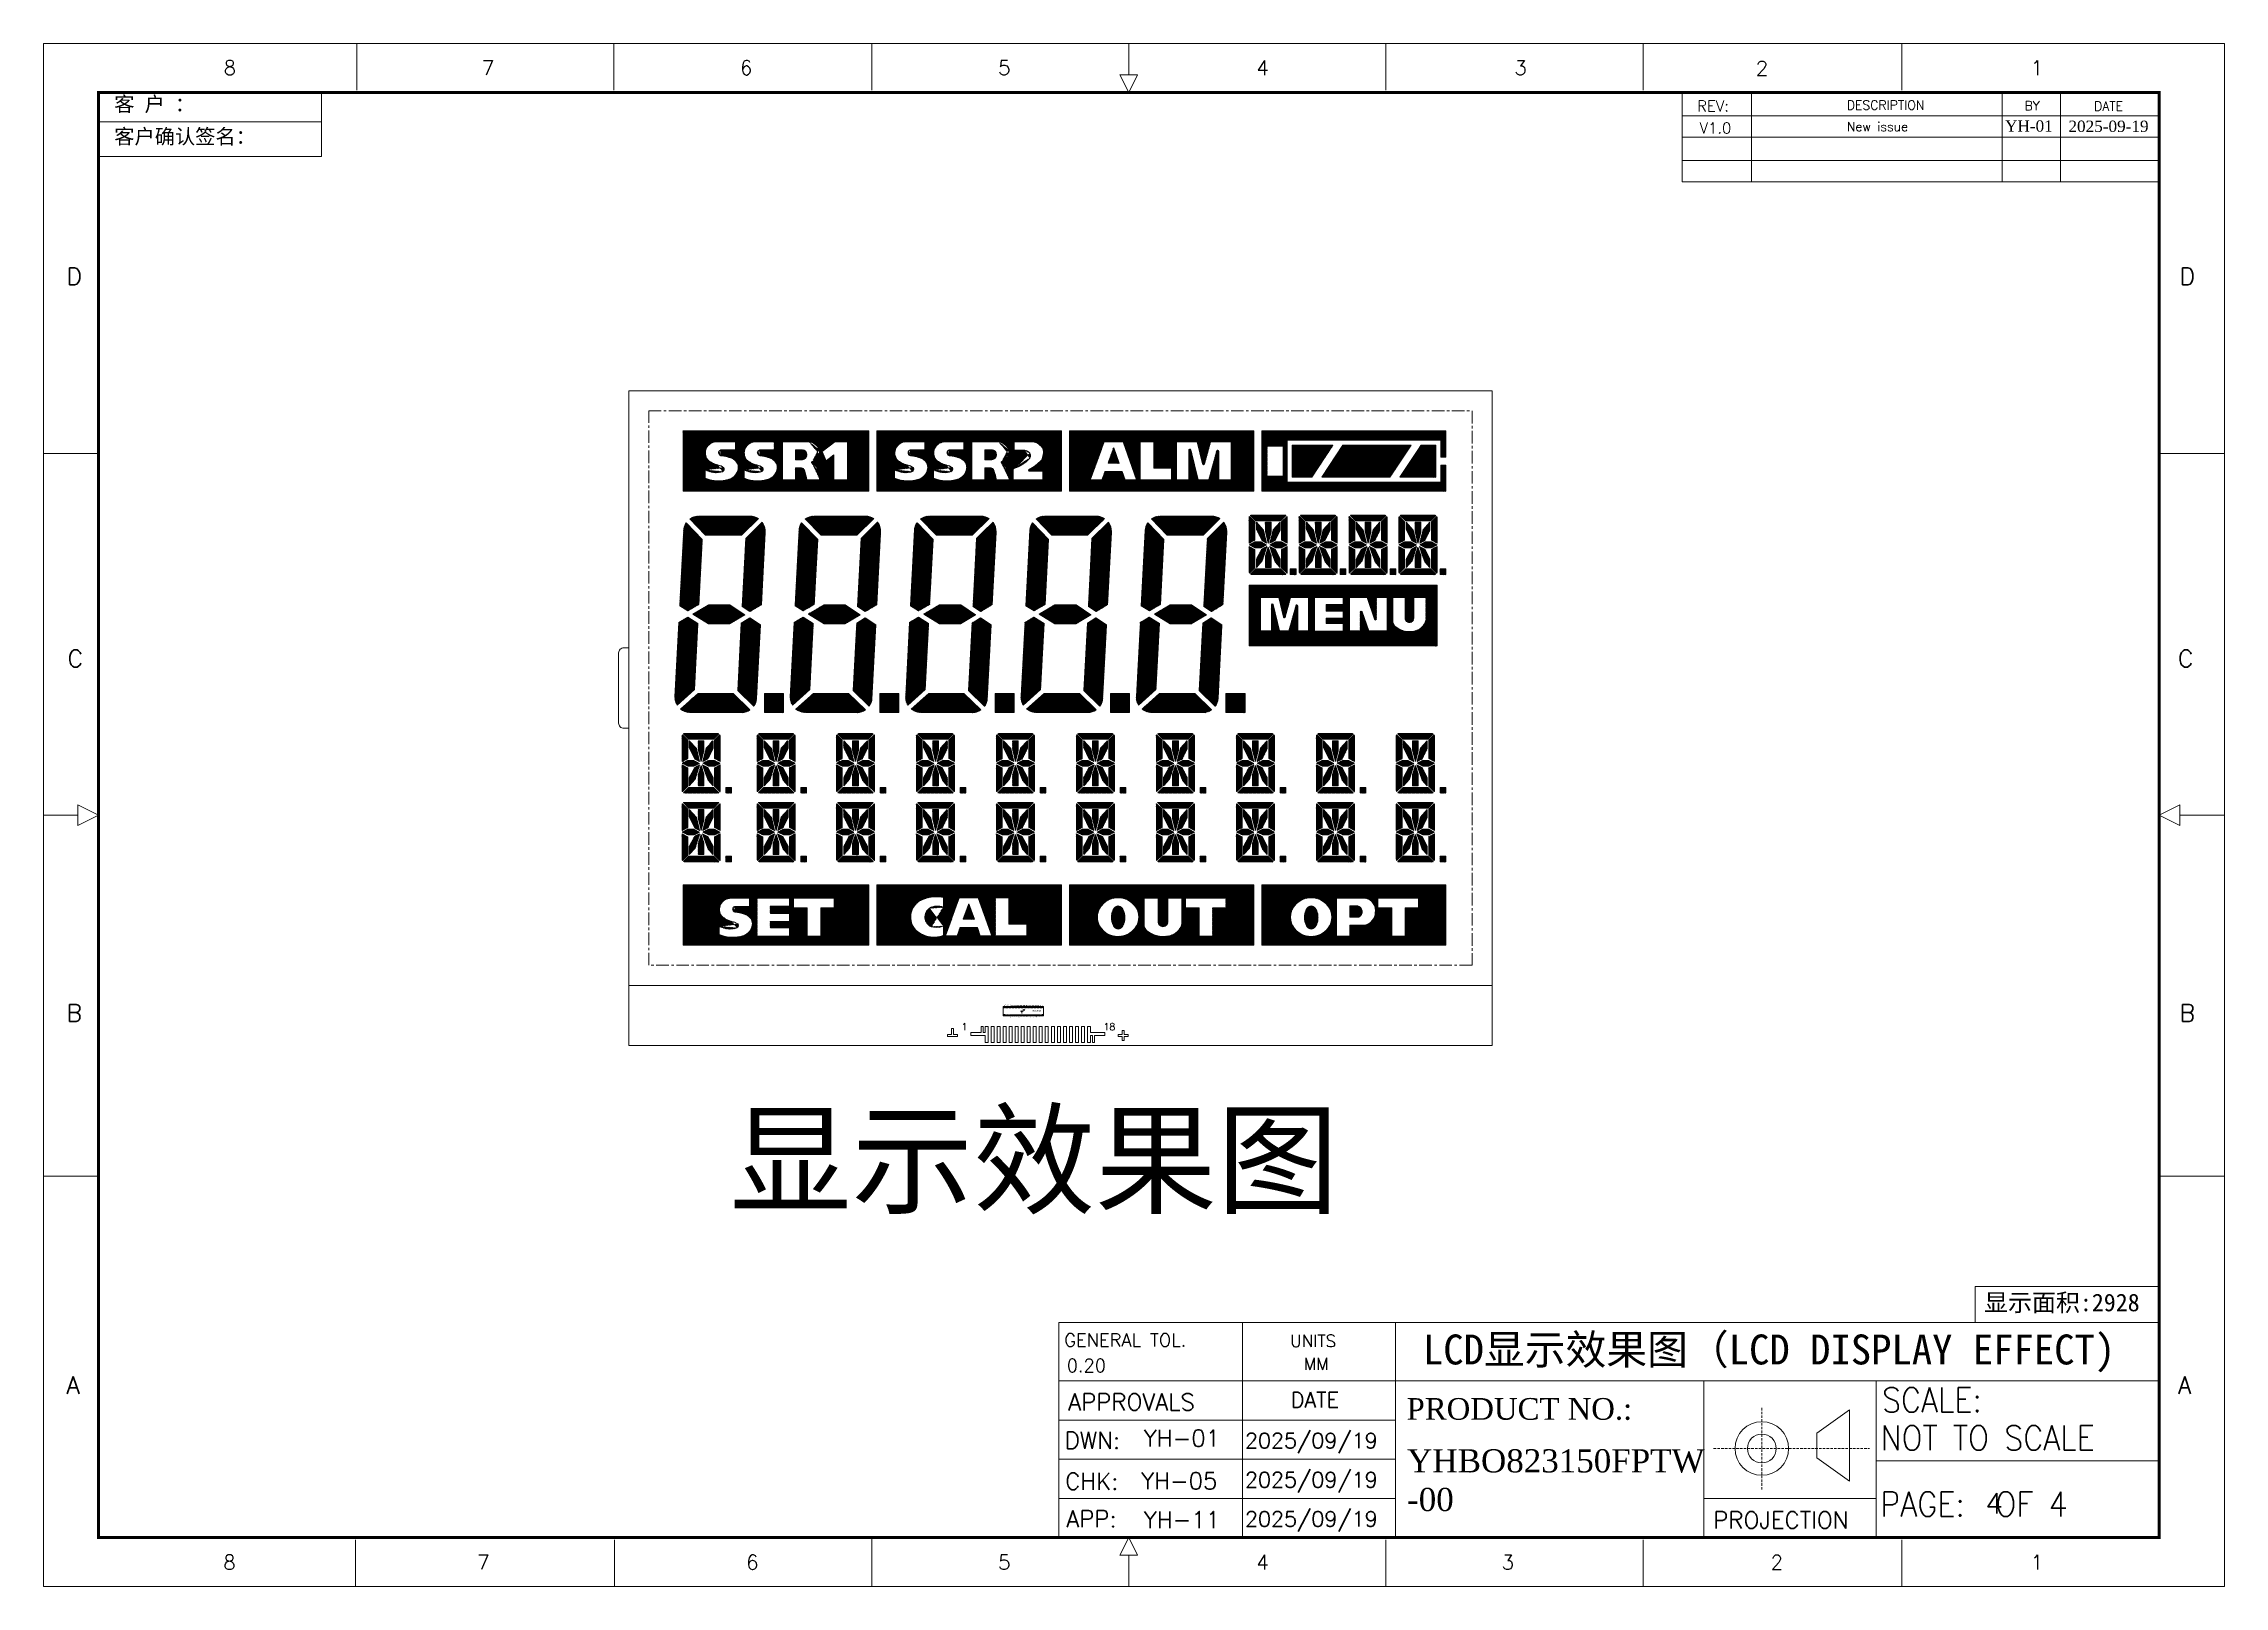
# Model space of a CAD drawing. Extents: x 105 to 1195, y -174 to 82.
# Drawn here: x 977.5 to 1194.7, y -173.9 to -20.3 of the extents above; entities that cross this region are included whole.
import ezdxf
from ezdxf.enums import TextEntityAlignment as Align

# ---------------------------------------------------------------- set-up
doc = ezdxf.new("R2010")
doc.units = 0
doc.header["$MEASUREMENT"] = 0
for name, pattern in [('AUSGEZOGEN', [0]), ('CENTER', [2, 1.25, -0.25, 0.25, -0.25]), ('HIDDEN', [0.375, 0.25, -0.125])]:
    doc.linetypes.add(name, pattern=pattern)
doc.layers.get('0').update_dxf_attribs({"linetype": 'AUSGEZOGEN'})
doc.layers.add('D', color=4, linetype='Continuous')
doc.layers.add('SPEC', color=51, linetype='Continuous')
doc.layers.add('S', color=2, linetype='Continuous', lineweight=0)
doc.styles.add('Arial', font='arial.ttf', dxfattribs={"height": 24})
doc.styles.add('ROMANS', font='romans')
doc.styles.add('SSS_Dim', font='romans.shx')
doc.styles.add('TXT', font='txt.shx', dxfattribs={"width": 0.8, "height": 2.8, "bigfont": '@extfont2.shx'})
doc.styles.add('样式 1', font='simhei.ttf')
doc.styles.add('样式 3', font='')
doc.styles.add('黑体', font='simhei.ttf', dxfattribs={"width": 0.6})
doc.styles.get('样式 3').set_extended_font_data('Tunga')

# ---------------------------------------------------------------- blocks, each defined once
blk = doc.blocks.new('0')
at = {"lineweight": 5}
for p, q in [((0, 65.2), (0, 0)), ((86, 65.2), (0, 65.2)), ((86, 65.2), (86, 0)), ((86, 6), (0, 6)), ((86, 0), (0, 0))]:
    blk.add_line(p, q, dxfattribs=at)
at = {"linetype": 'CENTER', "lineweight": 5}
blk.add_lwpolyline([(84, 63.2), (84, 8), (2, 8), (2, 63.2)], close=True, dxfattribs=at)
at = {"lineweight": 5}
for points in [[(23.93, 61.19), (23.93, 55.19), (5.43, 55.19), (5.43, 61.19)], [(43.12, 55.19), (24.73, 55.19), (24.73, 61.19), (43.12, 61.19)], [(43.92, 61.19), (62.28, 61.19), (62.28, 55.19), (43.92, 55.19)], [(63.08, 61.19), (63.08, 55.19), (81.39, 55.19), (81.39, 57.79), (80.89, 57.79), (80.89, 56.09), (65.6, 56.09), (65.6, 60.29), (80.89, 60.29), (80.89, 58.59), (81.39, 58.59), (81.39, 61.19)], [(21.81, 56.33), (20.45, 56.33), (20.45, 58.81), (19.67, 58.23), (19.26, 59.16), (20.52, 60.11), (21.81, 60.11)], [(45.98, 56.33), (47.14, 56.33), (47.45, 57.15), (49.16, 57.15), (49.45, 56.33), (50.59, 56.33), (49.25, 60.11), (47.36, 60.11)], [(47.75, 57.98), (48.87, 57.98), (48.32, 59.53)], [(50.95, 60.11), (52.3, 60.11), (52.3, 57.49), (54.08, 57.49), (54.08, 56.33), (50.95, 56.33)], [(65.2, 59.69), (65.2, 56.69), (63.58, 56.69), (63.58, 59.69)], [(70.15, 59.79), (68.04, 56.59), (66.1, 56.59), (66.1, 59.79)], [(77.93, 59.79), (75.82, 56.59), (69.04, 56.59), (71.15, 59.79)], [(80.39, 59.79), (80.39, 56.59), (76.82, 56.59), (78.93, 59.79)], [(61.8, 49.86), (62.37, 49.57), (62.99, 49.57), (63.54, 49.85), (62.99, 50.14), (62.37, 50.14)], [(62.52, 51.37), (62.52, 52.1), (63.23, 51.32), (63.54, 50.02), (63.09, 50.26)], [(63.42, 52.1), (63.42, 51.17), (63.7, 50.02), (63.99, 51.13), (63.99, 52.1)], [(64.2, 51.35), (64.88, 52.1), (64.88, 51.32), (64.38, 50.29), (63.87, 50.03)], [(63.87, 49.86), (64.44, 49.57), (65.04, 49.57), (65.6, 49.86), (65.04, 50.14), (64.43, 50.14)], [(66.78, 49.86), (67.34, 49.57), (67.96, 49.57), (68.52, 49.85), (67.96, 50.14), (67.34, 50.14)], [(67.5, 51.37), (67.5, 52.1), (68.2, 51.32), (68.52, 50.02), (68.06, 50.26)], [(68.4, 52.1), (68.4, 51.17), (68.68, 50.02), (68.96, 51.13), (68.96, 52.1)], [(69.18, 51.35), (69.86, 52.1), (69.86, 51.32), (69.35, 50.29), (68.84, 50.03)], [(68.84, 49.86), (69.42, 49.57), (70.01, 49.57), (70.58, 49.86), (70.01, 50.14), (69.4, 50.14)], [(71.75, 49.86), (72.32, 49.57), (72.93, 49.57), (73.49, 49.85), (72.93, 50.14), (72.32, 50.14)], [(72.47, 51.37), (72.47, 52.1), (73.17, 51.32), (73.49, 50.02), (73.03, 50.26)], [(73.37, 52.1), (73.37, 51.17), (73.65, 50.02), (73.93, 51.13), (73.93, 52.1)], [(74.15, 51.35), (74.83, 52.1), (74.83, 51.32), (74.32, 50.29), (73.81, 50.03)], [(73.81, 49.86), (74.39, 49.57), (74.99, 49.57), (75.55, 49.86), (74.99, 50.14), (74.38, 50.14)], [(76.72, 49.86), (77.29, 49.57), (77.91, 49.57), (78.47, 49.85), (77.91, 50.14), (77.29, 50.14)], [(77.44, 51.37), (77.44, 52.1), (78.15, 51.32), (78.47, 50.02), (78.01, 50.26)], [(78.34, 52.1), (78.34, 51.17), (78.62, 50.02), (78.91, 51.13), (78.91, 52.1)], [(79.12, 51.35), (79.8, 52.1), (79.8, 51.32), (79.3, 50.29), (78.79, 50.03)], [(78.79, 49.86), (79.36, 49.57), (79.96, 49.57), (80.52, 49.86), (79.96, 50.14), (79.35, 50.14)], [(63.11, 48.27), (62.52, 47.61), (62.52, 48.43), (63.06, 49.44), (63.56, 49.68)], [(63.7, 49.63), (63.42, 48.75), (63.42, 47.61), (63.99, 47.61), (63.99, 48.8)], [(63.85, 49.7), (64.38, 49.43), (64.88, 48.45), (64.88, 47.61), (64.39, 48.17), (64.13, 48.85)], [(68.08, 48.27), (67.5, 47.61), (67.5, 48.43), (68.04, 49.44), (68.53, 49.68)], [(68.68, 49.63), (68.4, 48.75), (68.4, 47.61), (68.96, 47.61), (68.96, 48.8)], [(68.82, 49.7), (69.36, 49.43), (69.86, 48.45), (69.86, 47.61), (69.37, 48.17), (69.11, 48.85)], [(73.06, 48.27), (72.47, 47.61), (72.47, 48.43), (73.01, 49.44), (73.51, 49.68)], [(73.65, 49.63), (73.37, 48.75), (73.37, 47.61), (73.93, 47.61), (73.93, 48.8)], [(73.79, 49.7), (74.33, 49.43), (74.83, 48.45), (74.83, 47.61), (74.34, 48.17), (74.08, 48.85)], [(78.03, 48.27), (77.44, 47.61), (77.44, 48.43), (77.98, 49.44), (78.48, 49.68)], [(78.62, 49.63), (78.34, 48.75), (78.34, 47.61), (78.91, 47.61), (78.91, 48.8)], [(78.77, 49.7), (79.3, 49.43), (79.8, 48.45), (79.8, 47.61), (79.31, 48.17), (79.05, 48.85)], [(61.8, 45.84), (61.8, 39.79), (80.52, 39.79), (80.52, 45.84)], [(65.9, 46.89), (65.9, 47.46), (66.47, 47.46), (66.47, 46.89)], [(70.88, 46.89), (70.88, 47.46), (71.44, 47.46), (71.44, 46.89)], [(75.85, 46.89), (75.85, 47.46), (76.42, 47.46), (76.42, 46.89)], [(80.82, 46.89), (80.82, 47.46), (81.39, 47.46), (81.39, 46.89)], [(11.57, 42.9), (10.09, 43.89), (7.98, 43.89), (6.4, 42.96), (7.96, 41.99), (10.05, 41.99)], [(23.07, 42.9), (21.58, 43.89), (19.47, 43.89), (17.9, 42.96), (19.46, 41.99), (21.54, 41.99)], [(34.56, 42.9), (33.08, 43.89), (30.97, 43.89), (29.39, 42.96), (30.95, 41.99), (33.04, 41.99)], [(46.05, 42.9), (44.57, 43.89), (42.46, 43.89), (40.88, 42.96), (42.44, 41.99), (44.53, 41.99)], [(57.55, 42.9), (56.06, 43.89), (53.95, 43.89), (52.38, 42.96), (53.94, 41.99), (56.02, 41.99)], [(71.16, 44.6), (71.16, 43.91), (69.48, 43.91), (69.48, 43.26), (71.16, 43.26), (71.16, 42.56), (69.48, 42.56), (69.48, 42.01), (71.16, 42.01), (71.16, 41.27), (68.31, 41.27), (68.31, 44.6)], [(13.52, 35.06), (15.42, 35.06), (15.42, 33.16), (13.52, 33.16)], [(25.01, 35.06), (26.91, 35.06), (26.91, 33.16), (25.01, 33.16)], [(36.5, 35.06), (38.4, 35.06), (38.4, 33.16), (36.5, 33.16)], [(48, 35.06), (49.9, 35.06), (49.9, 33.16), (48, 33.16)], [(59.49, 35.06), (61.39, 35.06), (61.39, 33.16), (59.49, 33.16)], [(5.32, 28.11), (5.88, 27.83), (6.5, 27.83), (7.06, 28.1), (6.5, 28.39), (5.88, 28.39)], [(6.04, 29.63), (6.04, 30.35), (6.74, 29.58), (7.06, 28.28), (6.6, 28.52)], [(6.94, 30.35), (6.94, 29.42), (7.22, 28.28), (7.5, 29.38), (7.5, 30.35)], [(7.72, 29.6), (8.4, 30.35), (8.4, 29.58), (7.89, 28.54), (7.38, 28.29)], [(7.38, 28.11), (7.96, 27.83), (8.55, 27.83), (9.12, 28.11), (8.55, 28.39), (7.94, 28.39)], [(12.79, 28.11), (13.35, 27.83), (13.97, 27.83), (14.53, 28.1), (13.97, 28.39), (13.35, 28.39)], [(13.51, 29.63), (13.51, 30.35), (14.21, 29.58), (14.53, 28.28), (14.07, 28.52)], [(14.4, 30.35), (14.4, 29.42), (14.69, 28.28), (14.97, 29.38), (14.97, 30.35)], [(15.19, 29.6), (15.87, 30.35), (15.87, 29.58), (15.36, 28.54), (14.85, 28.29)], [(14.85, 28.11), (15.43, 27.83), (16.02, 27.83), (16.59, 28.11), (16.02, 28.39), (15.41, 28.39)], [(20.7, 28.11), (21.26, 27.83), (21.88, 27.83), (22.44, 28.1), (21.88, 28.39), (21.26, 28.39)], [(21.42, 29.63), (21.42, 30.35), (22.12, 29.58), (22.44, 28.28), (21.98, 28.52)], [(22.31, 30.35), (22.31, 29.42), (22.6, 28.28), (22.88, 29.38), (22.88, 30.35)], [(23.09, 29.6), (23.78, 30.35), (23.78, 29.58), (23.27, 28.54), (22.76, 28.29)], [(22.76, 28.11), (23.34, 27.83), (23.93, 27.83), (24.5, 28.11), (23.93, 28.39), (23.32, 28.39)], [(28.66, 28.11), (29.23, 27.83), (29.84, 27.83), (30.4, 28.1), (29.84, 28.39), (29.23, 28.39)], [(29.38, 29.63), (29.38, 30.35), (30.08, 29.58), (30.4, 28.28), (29.94, 28.52)], [(30.28, 30.35), (30.28, 29.42), (30.56, 28.28), (30.85, 29.38), (30.85, 30.35)], [(31.06, 29.6), (31.74, 30.35), (31.74, 29.58), (31.24, 28.54), (30.72, 28.29)], [(30.72, 28.11), (31.3, 27.83), (31.9, 27.83), (32.46, 28.11), (31.9, 28.39), (31.29, 28.39)], [(36.63, 28.11), (37.2, 27.83), (37.81, 27.83), (38.37, 28.1), (37.81, 28.39), (37.2, 28.39)], [(37.35, 29.63), (37.35, 30.35), (38.05, 29.58), (38.37, 28.28), (37.91, 28.52)], [(38.25, 30.35), (38.25, 29.42), (38.53, 28.28), (38.81, 29.38), (38.81, 30.35)], [(39.03, 29.6), (39.71, 30.35), (39.71, 29.58), (39.2, 28.54), (38.69, 28.29)], [(38.69, 28.11), (39.27, 27.83), (39.86, 27.83), (40.43, 28.11), (39.86, 28.39), (39.25, 28.39)], [(44.6, 28.11), (45.16, 27.83), (45.78, 27.83), (46.34, 28.1), (45.78, 28.39), (45.16, 28.39)], [(45.32, 29.63), (45.32, 30.35), (46.02, 29.58), (46.34, 28.28), (45.88, 28.52)], [(46.21, 30.35), (46.21, 29.42), (46.5, 28.28), (46.78, 29.38), (46.78, 30.35)], [(46.99, 29.6), (47.68, 30.35), (47.68, 29.58), (47.17, 28.54), (46.66, 28.29)], [(46.66, 28.11), (47.24, 27.83), (47.83, 27.83), (48.4, 28.11), (47.83, 28.39), (47.22, 28.39)], [(52.56, 28.11), (53.13, 27.83), (53.75, 27.83), (54.3, 28.1), (53.75, 28.39), (53.13, 28.39)], [(53.28, 29.63), (53.28, 30.35), (53.98, 29.58), (54.3, 28.28), (53.84, 28.52)], [(54.18, 30.35), (54.18, 29.42), (54.46, 28.28), (54.75, 29.38), (54.75, 30.35)], [(54.62, 28.11), (55.2, 27.83), (55.8, 27.83), (56.36, 28.11), (55.8, 28.39), (55.19, 28.39)], [(54.96, 29.6), (55.64, 30.35), (55.64, 29.58), (55.14, 28.54), (54.63, 28.29)], [(60.53, 28.11), (61.1, 27.83), (61.71, 27.83), (62.27, 28.1), (61.71, 28.39), (61.1, 28.39)], [(61.25, 29.63), (61.25, 30.35), (61.95, 29.58), (62.27, 28.28), (61.81, 28.52)], [(62.15, 30.35), (62.15, 29.42), (62.43, 28.28), (62.71, 29.38), (62.71, 30.35)], [(62.93, 29.6), (63.61, 30.35), (63.61, 29.58), (63.1, 28.54), (62.59, 28.29)], [(62.59, 28.11), (63.17, 27.83), (63.76, 27.83), (64.33, 28.11), (63.76, 28.39), (63.15, 28.39)], [(68.5, 28.11), (69.06, 27.83), (69.68, 27.83), (70.24, 28.1), (69.68, 28.39), (69.06, 28.39)], [(69.22, 29.63), (69.22, 30.35), (69.92, 29.58), (70.24, 28.28), (69.78, 28.52)], [(70.11, 30.35), (70.11, 29.42), (70.4, 28.28), (70.68, 29.38), (70.68, 30.35)], [(70.9, 29.6), (71.58, 30.35), (71.58, 29.58), (71.07, 28.54), (70.56, 28.29)], [(70.56, 28.11), (71.14, 27.83), (71.73, 27.83), (72.3, 28.11), (71.73, 28.39), (71.12, 28.39)], [(76.46, 28.11), (77.03, 27.83), (77.65, 27.83), (78.21, 28.1), (77.65, 28.39), (77.03, 28.39)], [(77.18, 29.63), (77.18, 30.35), (77.89, 29.58), (78.21, 28.28), (77.75, 28.52)], [(78.08, 30.35), (78.08, 29.42), (78.36, 28.28), (78.65, 29.38), (78.65, 30.35)], [(78.86, 29.6), (79.54, 30.35), (79.54, 29.58), (79.04, 28.54), (78.53, 28.29)], [(78.53, 28.11), (79.1, 27.83), (79.7, 27.83), (80.26, 28.11), (79.7, 28.39), (79.09, 28.39)], [(6.62, 26.53), (6.04, 25.87), (6.04, 26.69), (6.58, 27.69), (7.07, 27.94)], [(7.22, 27.89), (6.94, 27), (6.94, 25.87), (7.5, 25.87), (7.5, 27.05)], [(7.36, 27.95), (7.9, 27.69), (8.4, 26.7), (8.4, 25.87), (7.91, 26.42), (7.65, 27.1)], [(14.09, 26.53), (13.51, 25.87), (13.51, 26.69), (14.05, 27.69), (14.54, 27.94)], [(14.69, 27.89), (14.4, 27), (14.4, 25.87), (14.97, 25.87), (14.97, 27.05)], [(14.83, 27.95), (15.37, 27.69), (15.87, 26.7), (15.87, 25.87), (15.38, 26.42), (15.12, 27.1)], [(22, 26.53), (21.42, 25.87), (21.42, 26.69), (21.96, 27.69), (22.45, 27.94)], [(22.6, 27.89), (22.31, 27), (22.31, 25.87), (22.88, 25.87), (22.88, 27.05)], [(22.74, 27.95), (23.27, 27.69), (23.78, 26.7), (23.78, 25.87), (23.28, 26.42), (23.02, 27.1)], [(29.97, 26.53), (29.38, 25.87), (29.38, 26.69), (29.92, 27.69), (30.42, 27.94)], [(30.56, 27.89), (30.28, 27), (30.28, 25.87), (30.85, 25.87), (30.85, 27.05)], [(30.7, 27.95), (31.24, 27.69), (31.74, 26.7), (31.74, 25.87), (31.25, 26.42), (30.99, 27.1)], [(37.93, 26.53), (37.35, 25.87), (37.35, 26.69), (37.89, 27.69), (38.38, 27.94)], [(38.53, 27.89), (38.25, 27), (38.25, 25.87), (38.81, 25.87), (38.81, 27.05)], [(38.67, 27.95), (39.21, 27.69), (39.71, 26.7), (39.71, 25.87), (39.22, 26.42), (38.96, 27.1)], [(45.9, 26.53), (45.32, 25.87), (45.32, 26.69), (45.86, 27.69), (46.35, 27.94)], [(46.5, 27.89), (46.21, 27), (46.21, 25.87), (46.78, 25.87), (46.78, 27.05)], [(46.64, 27.95), (47.18, 27.69), (47.68, 26.7), (47.68, 25.87), (47.18, 26.42), (46.92, 27.1)], [(53.87, 26.53), (53.28, 25.87), (53.28, 26.69), (53.82, 27.69), (54.32, 27.94)], [(54.46, 27.89), (54.18, 27), (54.18, 25.87), (54.75, 25.87), (54.75, 27.05)], [(54.61, 27.95), (55.14, 27.69), (55.64, 26.7), (55.64, 25.87), (55.15, 26.42), (54.89, 27.1)], [(61.83, 26.53), (61.25, 25.87), (61.25, 26.69), (61.79, 27.69), (62.28, 27.94)], [(62.43, 27.89), (62.15, 27), (62.15, 25.87), (62.71, 25.87), (62.71, 27.05)], [(62.57, 27.95), (63.11, 27.69), (63.61, 26.7), (63.61, 25.87), (63.12, 26.42), (62.86, 27.1)], [(69.8, 26.53), (69.22, 25.87), (69.22, 26.69), (69.76, 27.69), (70.25, 27.94)], [(70.4, 27.89), (70.11, 27), (70.11, 25.87), (70.68, 25.87), (70.68, 27.05)], [(70.54, 27.95), (71.08, 27.69), (71.58, 26.7), (71.58, 25.87), (71.08, 26.42), (70.83, 27.1)], [(77.77, 26.53), (77.18, 25.87), (77.18, 26.69), (77.72, 27.69), (78.22, 27.94)], [(78.36, 27.89), (78.08, 27), (78.08, 25.87), (78.65, 25.87), (78.65, 27.05)], [(78.51, 27.95), (79.04, 27.69), (79.54, 26.7), (79.54, 25.87), (79.05, 26.42), (78.79, 27.1)], [(9.68, 25.15), (9.68, 25.71), (10.24, 25.71), (10.24, 25.15)], [(17.15, 25.15), (17.15, 25.71), (17.71, 25.71), (17.71, 25.15)], [(25.06, 25.15), (25.06, 25.71), (25.62, 25.71), (25.62, 25.15)], [(33.02, 25.15), (33.02, 25.71), (33.59, 25.71), (33.59, 25.15)], [(40.99, 25.15), (40.99, 25.71), (41.55, 25.71), (41.55, 25.15)], [(48.96, 25.15), (48.96, 25.71), (49.52, 25.71), (49.52, 25.15)], [(56.92, 25.15), (56.92, 25.71), (57.49, 25.71), (57.49, 25.15)], [(64.89, 25.15), (64.89, 25.71), (65.46, 25.71), (65.46, 25.15)], [(72.86, 25.15), (72.86, 25.71), (73.42, 25.71), (73.42, 25.15)], [(80.82, 25.15), (80.82, 25.71), (81.39, 25.71), (81.39, 25.15)], [(6.04, 22.77), (6.04, 23.5), (6.74, 22.72), (7.06, 21.42), (6.6, 21.66)], [(6.94, 23.5), (6.94, 22.57), (7.22, 21.42), (7.5, 22.52), (7.5, 23.5)], [(7.72, 22.74), (8.4, 23.5), (8.4, 22.72), (7.89, 21.68), (7.38, 21.43)], [(13.51, 22.77), (13.51, 23.5), (14.21, 22.72), (14.53, 21.42), (14.07, 21.66)], [(14.4, 23.5), (14.4, 22.57), (14.69, 21.42), (14.97, 22.52), (14.97, 23.5)], [(15.19, 22.74), (15.87, 23.5), (15.87, 22.72), (15.36, 21.68), (14.85, 21.43)], [(21.42, 22.77), (21.42, 23.5), (22.12, 22.72), (22.44, 21.42), (21.98, 21.66)], [(22.31, 23.5), (22.31, 22.57), (22.6, 21.42), (22.88, 22.52), (22.88, 23.5)], [(23.09, 22.74), (23.78, 23.5), (23.78, 22.72), (23.27, 21.68), (22.76, 21.43)], [(29.38, 22.77), (29.38, 23.5), (30.08, 22.72), (30.4, 21.42), (29.94, 21.66)], [(30.28, 23.5), (30.28, 22.57), (30.56, 21.42), (30.85, 22.52), (30.85, 23.5)], [(31.06, 22.74), (31.74, 23.5), (31.74, 22.72), (31.24, 21.68), (30.72, 21.43)], [(37.35, 22.77), (37.35, 23.5), (38.05, 22.72), (38.37, 21.42), (37.91, 21.66)], [(38.25, 23.5), (38.25, 22.57), (38.53, 21.42), (38.81, 22.52), (38.81, 23.5)], [(39.03, 22.74), (39.71, 23.5), (39.71, 22.72), (39.2, 21.68), (38.69, 21.43)], [(45.32, 22.77), (45.32, 23.5), (46.02, 22.72), (46.34, 21.42), (45.88, 21.66)], [(46.21, 23.5), (46.21, 22.57), (46.5, 21.42), (46.78, 22.52), (46.78, 23.5)], [(46.99, 22.74), (47.68, 23.5), (47.68, 22.72), (47.17, 21.68), (46.66, 21.43)], [(53.28, 22.77), (53.28, 23.5), (53.98, 22.72), (54.3, 21.42), (53.84, 21.66)], [(54.18, 23.5), (54.18, 22.57), (54.46, 21.42), (54.75, 22.52), (54.75, 23.5)], [(54.96, 22.74), (55.64, 23.5), (55.64, 22.72), (55.14, 21.68), (54.63, 21.43)], [(61.25, 22.77), (61.25, 23.5), (61.95, 22.72), (62.27, 21.42), (61.81, 21.66)], [(62.15, 23.5), (62.15, 22.57), (62.43, 21.42), (62.71, 22.52), (62.71, 23.5)], [(62.93, 22.74), (63.61, 23.5), (63.61, 22.72), (63.1, 21.68), (62.59, 21.43)], [(69.22, 22.77), (69.22, 23.5), (69.92, 22.72), (70.24, 21.42), (69.78, 21.66)], [(70.11, 23.5), (70.11, 22.57), (70.4, 21.42), (70.68, 22.52), (70.68, 23.5)], [(70.9, 22.74), (71.58, 23.5), (71.58, 22.72), (71.07, 21.68), (70.56, 21.43)], [(77.18, 22.77), (77.18, 23.5), (77.89, 22.72), (78.21, 21.42), (77.75, 21.66)], [(78.08, 23.5), (78.08, 22.57), (78.36, 21.42), (78.65, 22.52), (78.65, 23.5)], [(78.86, 22.74), (79.54, 23.5), (79.54, 22.72), (79.04, 21.68), (78.53, 21.43)], [(5.32, 21.25), (5.88, 20.97), (6.5, 20.97), (7.06, 21.25), (6.5, 21.54), (5.88, 21.54)], [(6.62, 19.67), (6.04, 19.01), (6.04, 19.83), (6.58, 20.84), (7.07, 21.08)], [(7.22, 21.03), (6.94, 20.15), (6.94, 19.01), (7.5, 19.01), (7.5, 20.2)], [(7.36, 21.09), (7.9, 20.83), (8.4, 19.85), (8.4, 19.01), (7.91, 19.57), (7.65, 20.25)], [(7.38, 21.26), (7.96, 20.97), (8.55, 20.97), (9.12, 21.25), (8.55, 21.54), (7.94, 21.54)], [(12.79, 21.25), (13.35, 20.97), (13.97, 20.97), (14.53, 21.25), (13.97, 21.54), (13.35, 21.54)], [(14.09, 19.67), (13.51, 19.01), (13.51, 19.83), (14.05, 20.84), (14.54, 21.08)], [(14.69, 21.03), (14.4, 20.15), (14.4, 19.01), (14.97, 19.01), (14.97, 20.2)], [(14.83, 21.09), (15.37, 20.83), (15.87, 19.85), (15.87, 19.01), (15.38, 19.57), (15.12, 20.25)], [(14.85, 21.26), (15.43, 20.97), (16.02, 20.97), (16.59, 21.25), (16.02, 21.54), (15.41, 21.54)], [(20.7, 21.25), (21.26, 20.97), (21.88, 20.97), (22.44, 21.25), (21.88, 21.54), (21.26, 21.54)], [(22, 19.67), (21.42, 19.01), (21.42, 19.83), (21.96, 20.84), (22.45, 21.08)], [(22.6, 21.03), (22.31, 20.15), (22.31, 19.01), (22.88, 19.01), (22.88, 20.2)], [(22.74, 21.09), (23.27, 20.83), (23.78, 19.85), (23.78, 19.01), (23.28, 19.57), (23.02, 20.25)], [(22.76, 21.26), (23.34, 20.97), (23.93, 20.97), (24.5, 21.25), (23.93, 21.54), (23.32, 21.54)], [(28.66, 21.25), (29.23, 20.97), (29.84, 20.97), (30.4, 21.25), (29.84, 21.54), (29.23, 21.54)], [(29.97, 19.67), (29.38, 19.01), (29.38, 19.83), (29.92, 20.84), (30.42, 21.08)], [(30.56, 21.03), (30.28, 20.15), (30.28, 19.01), (30.85, 19.01), (30.85, 20.2)], [(30.7, 21.09), (31.24, 20.83), (31.74, 19.85), (31.74, 19.01), (31.25, 19.57), (30.99, 20.25)], [(30.72, 21.26), (31.3, 20.97), (31.9, 20.97), (32.46, 21.25), (31.9, 21.54), (31.29, 21.54)], [(36.63, 21.25), (37.2, 20.97), (37.81, 20.97), (38.37, 21.25), (37.81, 21.54), (37.2, 21.54)], [(37.93, 19.67), (37.35, 19.01), (37.35, 19.83), (37.89, 20.84), (38.38, 21.08)], [(38.53, 21.03), (38.25, 20.15), (38.25, 19.01), (38.81, 19.01), (38.81, 20.2)], [(38.67, 21.09), (39.21, 20.83), (39.71, 19.85), (39.71, 19.01), (39.22, 19.57), (38.96, 20.25)], [(38.69, 21.26), (39.27, 20.97), (39.86, 20.97), (40.43, 21.25), (39.86, 21.54), (39.25, 21.54)], [(44.6, 21.25), (45.16, 20.97), (45.78, 20.97), (46.34, 21.25), (45.78, 21.54), (45.16, 21.54)], [(45.9, 19.67), (45.32, 19.01), (45.32, 19.83), (45.86, 20.84), (46.35, 21.08)], [(46.5, 21.03), (46.21, 20.15), (46.21, 19.01), (46.78, 19.01), (46.78, 20.2)], [(46.64, 21.09), (47.18, 20.83), (47.68, 19.85), (47.68, 19.01), (47.18, 19.57), (46.92, 20.25)], [(46.66, 21.26), (47.24, 20.97), (47.83, 20.97), (48.4, 21.25), (47.83, 21.54), (47.22, 21.54)], [(52.56, 21.25), (53.13, 20.97), (53.75, 20.97), (54.3, 21.25), (53.75, 21.54), (53.13, 21.54)], [(53.87, 19.67), (53.28, 19.01), (53.28, 19.83), (53.82, 20.84), (54.32, 21.08)], [(54.46, 21.03), (54.18, 20.15), (54.18, 19.01), (54.75, 19.01), (54.75, 20.2)], [(54.61, 21.09), (55.14, 20.83), (55.64, 19.85), (55.64, 19.01), (55.15, 19.57), (54.89, 20.25)], [(54.62, 21.26), (55.2, 20.97), (55.8, 20.97), (56.36, 21.25), (55.8, 21.54), (55.19, 21.54)], [(60.53, 21.25), (61.1, 20.97), (61.71, 20.97), (62.27, 21.25), (61.71, 21.54), (61.1, 21.54)], [(61.83, 19.67), (61.25, 19.01), (61.25, 19.83), (61.79, 20.84), (62.28, 21.08)], [(62.43, 21.03), (62.15, 20.15), (62.15, 19.01), (62.71, 19.01), (62.71, 20.2)], [(62.57, 21.09), (63.11, 20.83), (63.61, 19.85), (63.61, 19.01), (63.12, 19.57), (62.86, 20.25)], [(62.59, 21.26), (63.17, 20.97), (63.76, 20.97), (64.33, 21.25), (63.76, 21.54), (63.15, 21.54)], [(68.5, 21.25), (69.06, 20.97), (69.68, 20.97), (70.24, 21.25), (69.68, 21.54), (69.06, 21.54)], [(69.8, 19.67), (69.22, 19.01), (69.22, 19.83), (69.76, 20.84), (70.25, 21.08)], [(70.4, 21.03), (70.11, 20.15), (70.11, 19.01), (70.68, 19.01), (70.68, 20.2)], [(70.54, 21.09), (71.08, 20.83), (71.58, 19.85), (71.58, 19.01), (71.08, 19.57), (70.83, 20.25)], [(70.56, 21.26), (71.14, 20.97), (71.73, 20.97), (72.3, 21.25), (71.73, 21.54), (71.12, 21.54)], [(76.46, 21.25), (77.03, 20.97), (77.65, 20.97), (78.21, 21.25), (77.65, 21.54), (77.03, 21.54)], [(77.77, 19.67), (77.18, 19.01), (77.18, 19.83), (77.72, 20.84), (78.22, 21.08)], [(78.36, 21.03), (78.08, 20.15), (78.08, 19.01), (78.65, 19.01), (78.65, 20.2)], [(78.51, 21.09), (79.04, 20.83), (79.54, 19.85), (79.54, 19.01), (79.05, 19.57), (78.79, 20.25)], [(78.53, 21.26), (79.1, 20.97), (79.7, 20.97), (80.26, 21.25), (79.7, 21.54), (79.09, 21.54)], [(9.68, 18.29), (9.68, 18.86), (10.24, 18.86), (10.24, 18.29)], [(17.15, 18.29), (17.15, 18.86), (17.71, 18.86), (17.71, 18.29)], [(25.06, 18.29), (25.06, 18.86), (25.62, 18.86), (25.62, 18.29)], [(33.02, 18.29), (33.02, 18.86), (33.59, 18.86), (33.59, 18.29)], [(40.99, 18.29), (40.99, 18.86), (41.55, 18.86), (41.55, 18.29)], [(48.96, 18.29), (48.96, 18.86), (49.52, 18.86), (49.52, 18.29)], [(56.92, 18.29), (56.92, 18.86), (57.49, 18.86), (57.49, 18.29)], [(64.89, 18.29), (64.89, 18.86), (65.46, 18.86), (65.46, 18.29)], [(72.86, 18.29), (72.86, 18.86), (73.42, 18.86), (73.42, 18.29)], [(80.82, 18.29), (80.82, 18.86), (81.39, 18.86), (81.39, 18.29)], [(23.93, 16.01), (23.93, 10.01), (5.43, 10.01), (5.43, 16.01)], [(43.12, 16.01), (43.12, 10.01), (24.73, 10.01), (24.73, 16.01)], [(62.28, 16.01), (62.28, 10.01), (43.92, 10.01), (43.92, 16.01)], [(63.08, 16.01), (63.08, 10.01), (81.39, 10.01), (81.39, 16.01)], [(16.02, 14.67), (16.02, 13.89), (14.11, 13.89), (14.11, 13.14), (16.02, 13.14), (16.02, 12.35), (14.11, 12.35), (14.11, 11.73), (16.02, 11.73), (16.02, 10.88), (12.78, 10.88), (12.78, 14.67)], [(20.46, 14.67), (20.46, 13.73), (19.13, 13.73), (19.13, 10.88), (17.79, 10.88), (17.79, 13.73), (16.43, 13.73), (16.43, 14.67)], [(32.93, 14.71), (31.55, 10.93), (32.72, 10.93), (33.02, 11.76), (34.73, 11.76), (35.02, 10.93), (36.16, 10.93), (34.82, 14.71)], [(33.32, 12.58), (34.44, 12.58), (33.89, 14.13)], [(37.87, 14.71), (37.87, 12.1), (39.65, 12.1), (39.65, 10.93), (36.52, 10.93), (36.52, 14.71)], [(46.69, 12.79), (46.71, 12.49), (46.79, 12.2), (46.91, 11.92), (47.08, 11.66), (47.29, 11.43), (47.54, 11.23), (47.81, 11.07), (48.11, 10.96), (48.42, 10.89), (48.75, 10.86), (49.07, 10.89), (49.38, 10.96), (49.68, 11.07), (49.96, 11.23), (50.2, 11.43), (50.41, 11.66), (50.58, 11.92), (50.71, 12.2), (50.78, 12.49), (50.81, 12.79), (50.78, 13.09), (50.71, 13.39), (50.58, 13.67), (50.41, 13.93), (50.2, 14.16), (49.96, 14.35), (49.68, 14.51), (49.38, 14.63), (49.07, 14.7), (48.75, 14.72), (48.42, 14.7), (48.11, 14.63), (47.81, 14.51), (47.54, 14.35), (47.29, 14.16), (47.08, 13.93), (46.91, 13.67), (46.79, 13.39), (46.71, 13.09)], [(48.75, 13.9), (48.65, 13.89), (48.55, 13.85), (48.45, 13.78), (48.36, 13.68), (48.28, 13.57), (48.21, 13.43), (48.15, 13.27), (48.11, 13.11), (48.09, 12.93), (48.08, 12.75), (48.09, 12.57), (48.11, 12.4), (48.15, 12.23), (48.21, 12.08), (48.28, 11.94), (48.36, 11.82), (48.45, 11.73), (48.55, 11.66), (48.65, 11.62), (48.75, 11.61), (48.86, 11.62), (48.96, 11.66), (49.06, 11.73), (49.15, 11.82), (49.23, 11.94), (49.3, 12.08), (49.36, 12.23), (49.4, 12.4), (49.42, 12.57), (49.43, 12.75), (49.42, 12.93), (49.4, 13.11), (49.36, 13.27), (49.3, 13.43), (49.23, 13.57), (49.15, 13.68), (49.06, 13.78), (48.96, 13.85), (48.86, 13.89)], [(59.5, 14.67), (59.5, 13.73), (58.17, 13.73), (58.17, 10.88), (56.82, 10.88), (56.82, 13.73), (55.46, 13.73), (55.46, 14.67)], [(65.92, 12.79), (65.94, 12.49), (66.02, 12.2), (66.14, 11.92), (66.31, 11.66), (66.52, 11.43), (66.77, 11.23), (67.04, 11.07), (67.34, 10.96), (67.66, 10.89), (67.98, 10.86), (68.3, 10.89), (68.61, 10.96), (68.91, 11.07), (69.19, 11.23), (69.43, 11.43), (69.64, 11.66), (69.81, 11.92), (69.94, 12.2), (70.01, 12.49), (70.04, 12.79), (70.01, 13.09), (69.94, 13.39), (69.81, 13.67), (69.64, 13.93), (69.43, 14.16), (69.19, 14.35), (68.91, 14.51), (68.61, 14.63), (68.3, 14.7), (67.98, 14.72), (67.66, 14.7), (67.34, 14.63), (67.04, 14.51), (66.77, 14.35), (66.52, 14.16), (66.31, 13.93), (66.14, 13.67), (66.02, 13.39), (65.94, 13.09)], [(67.99, 13.9), (67.88, 13.89), (67.78, 13.85), (67.68, 13.78), (67.59, 13.68), (67.51, 13.57), (67.44, 13.43), (67.38, 13.27), (67.34, 13.11), (67.32, 12.93), (67.31, 12.75), (67.32, 12.57), (67.34, 12.4), (67.38, 12.23), (67.44, 12.08), (67.51, 11.94), (67.59, 11.82), (67.68, 11.73), (67.78, 11.66), (67.88, 11.62), (67.99, 11.61), (68.09, 11.62), (68.19, 11.66), (68.29, 11.73), (68.38, 11.82), (68.46, 11.94), (68.53, 12.08), (68.59, 12.23), (68.63, 12.4), (68.65, 12.57), (68.66, 12.75), (68.65, 12.93), (68.63, 13.11), (68.59, 13.27), (68.53, 13.43), (68.46, 13.57), (68.38, 13.68), (68.29, 13.78), (68.19, 13.85), (68.09, 13.89)], [(78.67, 14.67), (78.67, 13.73), (77.34, 13.73), (77.34, 10.88), (76, 10.88), (76, 13.73), (74.63, 13.73), (74.63, 14.67)], [(41.33, 2.96), (41.33, 3.89), (37.29, 3.89), (37.29, 2.96)], [(37.36, 3.77), (37.36, 3.87), (37.34, 3.87), (37.34, 3.77)], [(37.34, 2.99), (37.36, 2.99), (37.36, 3.09), (37.34, 3.09)], [(37.39, 3.77), (37.39, 3.87), (37.37, 3.87), (37.37, 3.77)], [(37.37, 3.02), (37.46, 3.02), (37.46, 3.1), (37.37, 3.1)], [(37.45, 3.07), (37.45, 3.05), (37.43, 3.05), (37.43, 3.03), (37.4, 3.03), (37.4, 3.05), (37.39, 3.05), (37.39, 3.07), (37.4, 3.07), (37.4, 3.09), (37.43, 3.09), (37.43, 3.07)], [(37.39, 3.07), (37.39, 3.07), (37.39, 3.07), (37.39, 3.07)], [(37.39, 3.07), (37.39, 3.07), (37.39, 3.07), (37.39, 3.07)], [(37.39, 3.07), (37.39, 3.07), (37.39, 3.07), (37.39, 3.07)], [(37.39, 3.07), (37.39, 3.07), (37.39, 3.07), (37.39, 3.07)], [(37.39, 3.07), (37.39, 3.07), (37.39, 3.07), (37.39, 3.07)], [(37.39, 3.07), (37.39, 3.07), (37.39, 3.07), (37.39, 3.07)], [(37.39, 3.06), (37.39, 3.06), (37.39, 3.06), (37.39, 3.06)], [(37.39, 3.06), (37.39, 3.06), (37.39, 3.06), (37.39, 3.06)], [(37.39, 3.06), (37.39, 3.06), (37.39, 3.06), (37.39, 3.06)], [(37.39, 3.06), (37.39, 3.06), (37.39, 3.06), (37.39, 3.06)], [(37.39, 3.06), (37.39, 3.06), (37.39, 3.06), (37.39, 3.06)], [(37.39, 3.06), (37.39, 3.06), (37.39, 3.06), (37.39, 3.06)], [(37.39, 3.06), (37.39, 3.06), (37.39, 3.06), (37.39, 3.06)], [(37.39, 3.06), (37.39, 3.06), (37.39, 3.06), (37.39, 3.06)], [(37.39, 3.06), (37.39, 3.06), (37.39, 3.06), (37.39, 3.06)], [(37.39, 3.06), (37.39, 3.06), (37.39, 3.06), (37.39, 3.06)], [(37.39, 3.06), (37.39, 3.06), (37.39, 3.06), (37.39, 3.06)], [(37.39, 3.06), (37.39, 3.06), (37.39, 3.06), (37.39, 3.06)], [(37.39, 3.05), (37.39, 3.06), (37.39, 3.06), (37.39, 3.05)], [(37.39, 3.05), (37.39, 3.06), (37.39, 3.06), (37.39, 3.05)], [(37.39, 3.05), (37.39, 3.06), (37.39, 3.06), (37.39, 3.05)], [(37.39, 3.05), (37.39, 3.05), (37.39, 3.05), (37.39, 3.05)], [(37.39, 3.05), (37.39, 3.05), (37.39, 3.05), (37.39, 3.05)], [(37.39, 3.05), (37.39, 3.05), (37.39, 3.05), (37.39, 3.05)], [(37.39, 3.05), (37.39, 3.05), (37.39, 3.05), (37.39, 3.05)], [(37.39, 3.05), (37.39, 3.05), (37.39, 3.05), (37.39, 3.05)], [(37.39, 3.05), (37.39, 3.05), (37.39, 3.05), (37.39, 3.05)], [(37.42, 3.77), (37.42, 3.87), (37.4, 3.87), (37.4, 3.77)], [(37.41, 3.07), (37.41, 3.07), (37.4, 3.07), (37.4, 3.07)], [(37.4, 3.07), (37.4, 3.07), (37.4, 3.07), (37.4, 3.07)], [(37.41, 3.07), (37.41, 3.07), (37.4, 3.07), (37.4, 3.07)], [(37.4, 3.07), (37.4, 3.07), (37.4, 3.07), (37.4, 3.07)], [(37.4, 3.07), (37.4, 3.07), (37.4, 3.07), (37.4, 3.07)], [(37.4, 3.07), (37.4, 3.07), (37.4, 3.07), (37.4, 3.07)], [(37.4, 3.07), (37.4, 3.07), (37.4, 3.07), (37.4, 3.07)], [(37.4, 3.07), (37.4, 3.07), (37.4, 3.07), (37.4, 3.07)], [(37.4, 3.07), (37.4, 3.07), (37.4, 3.07), (37.4, 3.07)], [(37.4, 3.07), (37.4, 3.07), (37.4, 3.07), (37.4, 3.07)], [(37.41, 3.06), (37.41, 3.06), (37.4, 3.06), (37.4, 3.06)], [(37.4, 3.06), (37.4, 3.06), (37.4, 3.06), (37.4, 3.06)], [(37.41, 3.06), (37.41, 3.06), (37.4, 3.06), (37.4, 3.06)], [(37.4, 3.06), (37.4, 3.06), (37.4, 3.06), (37.4, 3.06)], [(37.4, 3.06), (37.4, 3.06), (37.4, 3.06), (37.4, 3.06)], [(37.41, 3.06), (37.41, 3.06), (37.4, 3.06), (37.4, 3.06)], [(37.41, 3.06), (37.41, 3.06), (37.4, 3.06), (37.4, 3.06)], [(37.4, 3.06), (37.4, 3.06), (37.4, 3.06), (37.4, 3.06)], [(37.4, 3.05), (37.4, 3.06), (37.4, 3.06), (37.4, 3.05)], [(37.41, 3.05), (37.41, 3.06), (37.4, 3.06), (37.4, 3.05)], [(37.4, 3.06), (37.4, 3.06), (37.4, 3.06), (37.4, 3.06)], [(37.4, 3.06), (37.4, 3.06), (37.4, 3.06), (37.4, 3.06)], [(37.4, 3.06), (37.4, 3.06), (37.4, 3.06), (37.4, 3.06)], [(37.4, 3.06), (37.4, 3.06), (37.4, 3.06), (37.4, 3.06)], [(37.4, 3.06), (37.4, 3.06), (37.4, 3.06), (37.4, 3.06)], [(37.4, 3.06), (37.4, 3.06), (37.4, 3.06), (37.4, 3.06)], [(37.4, 3.06), (37.4, 3.06), (37.4, 3.06), (37.4, 3.06)], [(37.4, 3.06), (37.4, 3.06), (37.4, 3.06), (37.4, 3.06)], [(37.4, 3.06), (37.4, 3.06), (37.4, 3.06), (37.4, 3.06)], [(37.4, 3.06), (37.4, 3.06), (37.4, 3.06), (37.4, 3.06)], [(37.4, 3.06), (37.4, 3.06), (37.4, 3.06), (37.4, 3.06)], [(37.4, 3.06), (37.4, 3.06), (37.4, 3.06), (37.4, 3.06)], [(37.4, 3.05), (37.4, 3.06), (37.4, 3.06), (37.4, 3.05)], [(37.4, 3.05), (37.4, 3.06), (37.4, 3.06), (37.4, 3.05)], [(37.4, 3.05), (37.4, 3.06), (37.4, 3.06), (37.4, 3.05)], [(37.4, 3.05), (37.4, 3.05), (37.4, 3.05), (37.4, 3.05)], [(37.41, 3.05), (37.41, 3.05), (37.4, 3.05), (37.4, 3.05)], [(37.4, 3.05), (37.4, 3.05), (37.4, 3.05), (37.4, 3.05)], [(37.41, 3.05), (37.41, 3.05), (37.4, 3.05), (37.4, 3.05)], [(37.4, 3.05), (37.4, 3.05), (37.4, 3.05), (37.4, 3.05)], [(37.4, 3.05), (37.4, 3.05), (37.4, 3.05), (37.4, 3.05)], [(37.4, 3.05), (37.4, 3.05), (37.4, 3.05), (37.4, 3.05)], [(37.4, 3.05), (37.4, 3.05), (37.4, 3.05), (37.4, 3.05)], [(37.4, 3.05), (37.4, 3.05), (37.4, 3.05), (37.4, 3.05)], [(37.4, 3.05), (37.4, 3.05), (37.4, 3.05), (37.4, 3.05)], [(37.41, 3.09), (37.41, 3.09), (37.41, 3.09), (37.41, 3.09)], [(37.41, 3.09), (37.41, 3.09), (37.41, 3.09), (37.41, 3.09)], [(37.41, 3.09), (37.41, 3.09), (37.41, 3.09), (37.41, 3.09)], [(37.41, 3.09), (37.41, 3.09), (37.41, 3.09), (37.41, 3.09)], [(37.41, 3.08), (37.41, 3.08), (37.41, 3.08), (37.41, 3.08)], [(37.41, 3.08), (37.41, 3.08), (37.41, 3.08), (37.41, 3.08)], [(37.41, 3.08), (37.41, 3.08), (37.41, 3.08), (37.41, 3.08)], [(37.41, 3.08), (37.41, 3.08), (37.41, 3.08), (37.41, 3.08)], [(37.41, 3.08), (37.41, 3.08), (37.41, 3.08), (37.41, 3.08)], [(37.41, 3.08), (37.41, 3.08), (37.41, 3.08), (37.41, 3.08)], [(37.41, 3.08), (37.41, 3.08), (37.41, 3.08), (37.41, 3.08)], [(37.41, 3.08), (37.41, 3.08), (37.41, 3.08), (37.41, 3.08)], [(37.41, 3.08), (37.41, 3.08), (37.41, 3.08), (37.41, 3.08)], [(37.41, 3.08), (37.41, 3.08), (37.41, 3.08), (37.41, 3.08)], [(37.41, 3.08), (37.41, 3.08), (37.41, 3.08), (37.41, 3.08)], [(37.41, 3.08), (37.41, 3.08), (37.41, 3.08), (37.41, 3.08)], [(37.41, 3.08), (37.41, 3.08), (37.41, 3.08), (37.41, 3.08)], [(37.41, 3.08), (37.41, 3.08), (37.41, 3.08), (37.41, 3.08)], [(37.41, 3.08), (37.41, 3.08), (37.41, 3.08), (37.41, 3.08)], [(37.41, 3.08), (37.41, 3.08), (37.41, 3.08), (37.41, 3.08)], [(37.41, 3.07), (37.41, 3.08), (37.41, 3.08), (37.41, 3.07)], [(37.41, 3.07), (37.41, 3.08), (37.41, 3.08), (37.41, 3.07)], [(37.41, 3.07), (37.41, 3.08), (37.41, 3.08), (37.41, 3.07)], [(37.41, 3.07), (37.41, 3.08), (37.41, 3.08), (37.41, 3.07)], [(37.41, 3.07), (37.41, 3.07), (37.41, 3.07), (37.41, 3.07)], [(37.41, 3.07), (37.41, 3.07), (37.41, 3.07), (37.41, 3.07)], [(37.41, 3.07), (37.41, 3.07), (37.41, 3.07), (37.41, 3.07)], [(37.41, 3.07), (37.41, 3.07), (37.41, 3.07), (37.41, 3.07)], [(37.41, 3.07), (37.41, 3.07), (37.41, 3.07), (37.41, 3.07)], [(37.41, 3.07), (37.41, 3.07), (37.41, 3.07), (37.41, 3.07)], [(37.41, 3.07), (37.41, 3.07), (37.41, 3.07), (37.41, 3.07)], [(37.41, 3.07), (37.41, 3.07), (37.41, 3.07), (37.41, 3.07)], [(37.41, 3.07), (37.41, 3.07), (37.41, 3.07), (37.41, 3.07)], [(37.41, 3.07), (37.41, 3.07), (37.41, 3.07), (37.41, 3.07)], [(37.41, 3.07), (37.41, 3.07), (37.41, 3.07), (37.41, 3.07)], [(37.41, 3.07), (37.41, 3.07), (37.41, 3.07), (37.41, 3.07)], [(37.41, 3.07), (37.41, 3.07), (37.41, 3.07), (37.41, 3.07)], [(37.41, 3.07), (37.41, 3.07), (37.41, 3.07), (37.41, 3.07)], [(37.41, 3.07), (37.41, 3.07), (37.41, 3.07), (37.41, 3.07)], [(37.41, 3.07), (37.41, 3.07), (37.41, 3.07), (37.41, 3.07)], [(37.41, 3.06), (37.41, 3.06), (37.41, 3.06), (37.41, 3.06)], [(37.41, 3.06), (37.41, 3.06), (37.41, 3.06), (37.41, 3.06)], [(37.41, 3.06), (37.41, 3.06), (37.41, 3.06), (37.41, 3.06)], [(37.41, 3.06), (37.41, 3.06), (37.41, 3.06), (37.41, 3.06)], [(37.41, 3.06), (37.41, 3.06), (37.41, 3.06), (37.41, 3.06)], [(37.41, 3.06), (37.41, 3.06), (37.41, 3.06), (37.41, 3.06)], [(37.41, 3.06), (37.41, 3.06), (37.41, 3.06), (37.41, 3.06)], [(37.41, 3.06), (37.41, 3.06), (37.41, 3.06), (37.41, 3.06)], [(37.41, 3.06), (37.41, 3.06), (37.41, 3.06), (37.41, 3.06)], [(37.41, 3.06), (37.41, 3.06), (37.41, 3.06), (37.41, 3.06)], [(37.41, 3.06), (37.41, 3.06), (37.41, 3.06), (37.41, 3.06)], [(37.41, 3.06), (37.41, 3.06), (37.41, 3.06), (37.41, 3.06)], [(37.41, 3.06), (37.41, 3.06), (37.41, 3.06), (37.41, 3.06)], [(37.41, 3.06), (37.41, 3.06), (37.41, 3.06), (37.41, 3.06)], [(37.41, 3.06), (37.41, 3.06), (37.41, 3.06), (37.41, 3.06)], [(37.41, 3.06), (37.41, 3.06), (37.41, 3.06), (37.41, 3.06)], [(37.41, 3.05), (37.41, 3.06), (37.41, 3.06), (37.41, 3.05)], [(37.41, 3.05), (37.41, 3.06), (37.41, 3.06), (37.41, 3.05)], [(37.41, 3.05), (37.41, 3.06), (37.41, 3.06), (37.41, 3.05)], [(37.41, 3.05), (37.41, 3.06), (37.41, 3.06), (37.41, 3.05)], [(37.41, 3.05), (37.41, 3.05), (37.41, 3.05), (37.41, 3.05)], [(37.41, 3.05), (37.41, 3.05), (37.41, 3.05), (37.41, 3.05)], [(37.41, 3.05), (37.41, 3.05), (37.41, 3.05), (37.41, 3.05)], [(37.41, 3.05), (37.41, 3.05), (37.41, 3.05), (37.41, 3.05)], [(37.41, 3.05), (37.41, 3.05), (37.41, 3.05), (37.41, 3.05)], [(37.41, 3.05), (37.41, 3.05), (37.41, 3.05), (37.41, 3.05)], [(37.41, 3.05), (37.41, 3.05), (37.41, 3.05), (37.41, 3.05)], [(37.41, 3.05), (37.41, 3.05), (37.41, 3.05), (37.41, 3.05)], [(37.41, 3.05), (37.41, 3.05), (37.41, 3.05), (37.41, 3.05)], [(37.41, 3.05), (37.41, 3.05), (37.41, 3.05), (37.41, 3.05)], [(37.41, 3.05), (37.41, 3.05), (37.41, 3.05), (37.41, 3.05)], [(37.41, 3.05), (37.41, 3.05), (37.41, 3.05), (37.41, 3.05)], [(37.41, 3.05), (37.41, 3.05), (37.41, 3.05), (37.41, 3.05)], [(37.41, 3.05), (37.41, 3.05), (37.41, 3.05), (37.41, 3.05)], [(37.41, 3.05), (37.41, 3.05), (37.41, 3.05), (37.41, 3.05)], [(37.41, 3.05), (37.41, 3.05), (37.41, 3.05), (37.41, 3.05)], [(37.41, 3.04), (37.41, 3.04), (37.41, 3.04), (37.41, 3.04)], [(37.41, 3.04), (37.41, 3.04), (37.41, 3.04), (37.41, 3.04)], [(37.41, 3.04), (37.41, 3.04), (37.41, 3.04), (37.41, 3.04)], [(37.41, 3.04), (37.41, 3.04), (37.41, 3.04), (37.41, 3.04)], [(37.41, 3.04), (37.41, 3.04), (37.41, 3.04), (37.41, 3.04)], [(37.41, 3.04), (37.41, 3.04), (37.41, 3.04), (37.41, 3.04)], [(37.41, 3.04), (37.41, 3.04), (37.41, 3.04), (37.41, 3.04)], [(37.41, 3.04), (37.41, 3.04), (37.41, 3.04), (37.41, 3.04)], [(37.41, 3.03), (37.41, 3.04), (37.41, 3.04), (37.41, 3.03)], [(37.41, 3.03), (37.41, 3.04), (37.41, 3.04), (37.41, 3.03)], [(37.41, 3.03), (37.41, 3.04), (37.41, 3.04), (37.41, 3.03)], [(37.41, 3.03), (37.41, 3.04), (37.41, 3.04), (37.41, 3.03)], [(37.41, 3.04), (37.41, 3.04), (37.41, 3.04), (37.41, 3.04)], [(37.41, 3.04), (37.41, 3.04), (37.41, 3.04), (37.41, 3.04)], [(37.41, 3.04), (37.41, 3.04), (37.41, 3.04), (37.41, 3.04)], [(37.41, 3.04), (37.41, 3.04), (37.41, 3.04), (37.41, 3.04)], [(37.41, 3.04), (37.41, 3.04), (37.41, 3.04), (37.41, 3.04)], [(37.41, 3.04), (37.41, 3.04), (37.41, 3.04), (37.41, 3.04)], [(37.41, 3.04), (37.41, 3.04), (37.41, 3.04), (37.41, 3.04)], [(37.41, 3.04), (37.41, 3.04), (37.41, 3.04), (37.41, 3.04)], [(37.41, 3.03), (37.41, 3.03), (37.41, 3.03), (37.41, 3.03)], [(37.41, 3.03), (37.41, 3.03), (37.41, 3.03), (37.41, 3.03)], [(37.41, 3.03), (37.41, 3.03), (37.41, 3.03), (37.41, 3.03)], [(37.41, 3.03), (37.41, 3.03), (37.41, 3.03), (37.41, 3.03)], [(37.42, 3.09), (37.42, 3.09), (37.42, 3.09), (37.42, 3.09)], [(37.42, 3.09), (37.42, 3.09), (37.42, 3.09), (37.42, 3.09)], [(37.42, 3.09), (37.42, 3.09), (37.42, 3.09), (37.42, 3.09)], [(37.43, 3.09), (37.43, 3.09), (37.42, 3.09), (37.42, 3.09)], [(37.42, 3.09), (37.42, 3.09), (37.42, 3.09), (37.42, 3.09)], [(37.42, 3.08), (37.42, 3.08), (37.42, 3.08), (37.42, 3.08)], [(37.42, 3.08), (37.42, 3.08), (37.42, 3.08), (37.42, 3.08)], [(37.42, 3.08), (37.42, 3.08), (37.42, 3.08), (37.42, 3.08)], [(37.43, 3.08), (37.42, 3.08), (37.42, 3.08), (37.43, 3.08)], [(37.42, 3.08), (37.42, 3.08), (37.42, 3.08), (37.42, 3.08)], [(37.42, 3.08), (37.42, 3.08), (37.42, 3.08), (37.42, 3.08)], [(37.42, 3.08), (37.42, 3.08), (37.42, 3.08), (37.42, 3.08)], [(37.42, 3.08), (37.42, 3.08), (37.42, 3.08), (37.42, 3.08)], [(37.43, 3.08), (37.43, 3.08), (37.42, 3.08), (37.42, 3.08)], [(37.42, 3.08), (37.42, 3.08), (37.42, 3.08), (37.42, 3.08)], [(37.42, 3.08), (37.42, 3.08), (37.42, 3.08), (37.42, 3.08)], [(37.42, 3.08), (37.42, 3.08), (37.42, 3.08), (37.42, 3.08)], [(37.42, 3.08), (37.42, 3.08), (37.42, 3.08), (37.42, 3.08)], [(37.43, 3.08), (37.43, 3.08), (37.42, 3.08), (37.42, 3.08)], [(37.42, 3.08), (37.42, 3.08), (37.42, 3.08), (37.42, 3.08)], [(37.42, 3.08), (37.42, 3.08), (37.42, 3.08), (37.42, 3.08)], [(37.42, 3.08), (37.42, 3.08), (37.42, 3.08), (37.42, 3.08)], [(37.43, 3.08), (37.43, 3.08), (37.42, 3.08), (37.42, 3.08)], [(37.42, 3.08), (37.42, 3.08), (37.42, 3.08), (37.42, 3.08)], [(37.42, 3.08), (37.42, 3.08), (37.42, 3.08), (37.42, 3.08)], [(37.42, 3.07), (37.42, 3.08), (37.42, 3.08), (37.42, 3.07)], [(37.42, 3.07), (37.42, 3.08), (37.42, 3.08), (37.42, 3.07)], [(37.42, 3.07), (37.42, 3.08), (37.42, 3.08), (37.42, 3.07)], [(37.42, 3.07), (37.42, 3.08), (37.42, 3.08), (37.42, 3.07)], [(37.43, 3.07), (37.43, 3.08), (37.42, 3.08), (37.42, 3.07)], [(37.42, 3.07), (37.42, 3.07), (37.42, 3.07), (37.42, 3.07)], [(37.42, 3.07), (37.42, 3.07), (37.42, 3.07), (37.42, 3.07)], [(37.42, 3.07), (37.42, 3.07), (37.42, 3.07), (37.42, 3.07)], [(37.42, 3.07), (37.42, 3.07), (37.42, 3.07), (37.42, 3.07)], [(37.43, 3.07), (37.42, 3.07), (37.42, 3.07), (37.43, 3.07)], [(37.42, 3.07), (37.42, 3.07), (37.42, 3.07), (37.42, 3.07)], [(37.42, 3.07), (37.42, 3.07), (37.42, 3.07), (37.42, 3.07)], [(37.43, 3.07), (37.43, 3.07), (37.42, 3.07), (37.42, 3.07)], [(37.42, 3.07), (37.42, 3.07), (37.42, 3.07), (37.42, 3.07)], [(37.42, 3.07), (37.42, 3.07), (37.42, 3.07), (37.42, 3.07)], [(37.42, 3.07), (37.42, 3.07), (37.42, 3.07), (37.42, 3.07)], [(37.42, 3.07), (37.42, 3.07), (37.42, 3.07), (37.42, 3.07)], [(37.43, 3.07), (37.43, 3.07), (37.42, 3.07), (37.42, 3.07)], [(37.42, 3.07), (37.42, 3.07), (37.42, 3.07), (37.42, 3.07)], [(37.42, 3.07), (37.42, 3.07), (37.42, 3.07), (37.42, 3.07)], [(37.43, 3.07), (37.43, 3.07), (37.42, 3.07), (37.42, 3.07)], [(37.42, 3.07), (37.42, 3.07), (37.42, 3.07), (37.42, 3.07)], [(37.42, 3.07), (37.42, 3.07), (37.42, 3.07), (37.42, 3.07)], [(37.42, 3.07), (37.42, 3.07), (37.42, 3.07), (37.42, 3.07)], [(37.42, 3.07), (37.42, 3.07), (37.42, 3.07), (37.42, 3.07)], [(37.42, 3.06), (37.42, 3.06), (37.42, 3.06), (37.42, 3.06)], [(37.42, 3.06), (37.42, 3.06), (37.42, 3.06), (37.42, 3.06)], [(37.43, 3.06), (37.43, 3.06), (37.42, 3.06), (37.42, 3.06)], [(37.43, 3.06), (37.43, 3.06), (37.42, 3.06), (37.42, 3.06)], [(37.42, 3.06), (37.42, 3.06), (37.42, 3.06), (37.42, 3.06)], [(37.42, 3.06), (37.42, 3.06), (37.42, 3.06), (37.42, 3.06)], [(37.42, 3.06), (37.42, 3.06), (37.42, 3.06), (37.42, 3.06)], [(37.42, 3.06), (37.42, 3.06), (37.42, 3.06), (37.42, 3.06)], [(37.42, 3.06), (37.42, 3.06), (37.42, 3.06), (37.42, 3.06)], [(37.42, 3.06), (37.42, 3.06), (37.42, 3.06), (37.42, 3.06)], [(37.42, 3.06), (37.42, 3.06), (37.42, 3.06), (37.42, 3.06)], [(37.42, 3.06), (37.42, 3.06), (37.42, 3.06), (37.42, 3.06)], [(37.43, 3.06), (37.43, 3.06), (37.42, 3.06), (37.42, 3.06)], [(37.42, 3.06), (37.42, 3.06), (37.42, 3.06), (37.42, 3.06)], [(37.43, 3.06), (37.43, 3.06), (37.42, 3.06), (37.42, 3.06)], [(37.42, 3.06), (37.42, 3.06), (37.42, 3.06), (37.42, 3.06)], [(37.42, 3.06), (37.42, 3.06), (37.42, 3.06), (37.42, 3.06)], [(37.42, 3.06), (37.42, 3.06), (37.42, 3.06), (37.42, 3.06)], [(37.42, 3.06), (37.42, 3.06), (37.42, 3.06), (37.42, 3.06)], [(37.42, 3.06), (37.42, 3.06), (37.42, 3.06), (37.42, 3.06)], [(37.43, 3.05), (37.43, 3.06), (37.42, 3.06), (37.42, 3.05)], [(37.42, 3.05), (37.42, 3.06), (37.42, 3.06), (37.42, 3.05)], [(37.42, 3.05), (37.42, 3.06), (37.42, 3.06), (37.42, 3.05)], [(37.42, 3.05), (37.42, 3.06), (37.42, 3.06), (37.42, 3.05)], [(37.42, 3.05), (37.42, 3.06), (37.42, 3.06), (37.42, 3.05)], [(37.43, 3.05), (37.43, 3.05), (37.42, 3.05), (37.42, 3.05)], [(37.42, 3.05), (37.42, 3.05), (37.42, 3.05), (37.42, 3.05)], [(37.42, 3.05), (37.42, 3.05), (37.42, 3.05), (37.42, 3.05)], [(37.42, 3.05), (37.42, 3.05), (37.42, 3.05), (37.42, 3.05)], [(37.42, 3.05), (37.42, 3.05), (37.42, 3.05), (37.42, 3.05)], [(37.42, 3.05), (37.42, 3.05), (37.42, 3.05), (37.42, 3.05)], [(37.43, 3.05), (37.43, 3.05), (37.42, 3.05), (37.42, 3.05)], [(37.42, 3.05), (37.42, 3.05), (37.42, 3.05), (37.42, 3.05)], [(37.42, 3.05), (37.42, 3.05), (37.42, 3.05), (37.42, 3.05)], [(37.42, 3.05), (37.42, 3.05), (37.42, 3.05), (37.42, 3.05)], [(37.42, 3.05), (37.42, 3.05), (37.42, 3.05), (37.42, 3.05)], [(37.42, 3.05), (37.42, 3.05), (37.42, 3.05), (37.42, 3.05)], [(37.42, 3.05), (37.43, 3.05), (37.43, 3.05), (37.42, 3.05)], [(37.42, 3.05), (37.42, 3.05), (37.42, 3.05), (37.42, 3.05)], [(37.43, 3.05), (37.43, 3.05), (37.42, 3.05), (37.42, 3.05)], [(37.42, 3.05), (37.42, 3.05), (37.42, 3.05), (37.42, 3.05)], [(37.42, 3.05), (37.42, 3.05), (37.42, 3.05), (37.42, 3.05)], [(37.42, 3.05), (37.42, 3.05), (37.42, 3.05), (37.42, 3.05)], [(37.42, 3.05), (37.42, 3.05), (37.42, 3.05), (37.42, 3.05)], [(37.42, 3.05), (37.42, 3.05), (37.42, 3.05), (37.42, 3.05)], [(37.42, 3.04), (37.42, 3.04), (37.42, 3.04), (37.42, 3.04)], [(37.43, 3.04), (37.43, 3.04), (37.42, 3.04), (37.42, 3.04)], [(37.42, 3.04), (37.42, 3.04), (37.42, 3.04), (37.42, 3.04)], [(37.42, 3.04), (37.42, 3.04), (37.42, 3.04), (37.42, 3.04)], [(37.42, 3.04), (37.42, 3.04), (37.42, 3.04), (37.42, 3.04)], [(37.42, 3.04), (37.42, 3.04), (37.42, 3.04), (37.42, 3.04)], [(37.42, 3.04), (37.42, 3.04), (37.43, 3.04), (37.43, 3.04)], [(37.42, 3.04), (37.42, 3.04), (37.42, 3.04), (37.42, 3.04)], [(37.42, 3.04), (37.42, 3.04), (37.42, 3.04), (37.42, 3.04)], [(37.42, 3.04), (37.42, 3.04), (37.42, 3.04), (37.42, 3.04)], [(37.42, 3.03), (37.42, 3.04), (37.42, 3.04), (37.42, 3.03)], [(37.42, 3.03), (37.42, 3.04), (37.42, 3.04), (37.42, 3.03)], [(37.43, 3.03), (37.43, 3.04), (37.42, 3.04), (37.42, 3.03)], [(37.42, 3.03), (37.42, 3.04), (37.42, 3.04), (37.42, 3.03)], [(37.42, 3.03), (37.42, 3.04), (37.42, 3.04), (37.42, 3.03)], [(37.42, 3.04), (37.42, 3.04), (37.42, 3.04), (37.42, 3.04)], [(37.42, 3.04), (37.42, 3.04), (37.42, 3.04), (37.42, 3.04)], [(37.42, 3.04), (37.42, 3.04), (37.42, 3.04), (37.42, 3.04)], [(37.43, 3.04), (37.43, 3.04), (37.42, 3.04), (37.42, 3.04)], [(37.42, 3.04), (37.42, 3.04), (37.42, 3.04), (37.42, 3.04)], [(37.42, 3.04), (37.42, 3.04), (37.42, 3.04), (37.42, 3.04)], [(37.42, 3.04), (37.42, 3.04), (37.42, 3.04), (37.42, 3.04)], [(37.42, 3.04), (37.42, 3.04), (37.42, 3.04), (37.42, 3.04)], [(37.42, 3.04), (37.42, 3.04), (37.42, 3.04), (37.42, 3.04)], [(37.43, 3.04), (37.43, 3.04), (37.42, 3.04), (37.42, 3.04)], [(37.42, 3.03), (37.42, 3.03), (37.42, 3.03), (37.42, 3.03)], [(37.42, 3.03), (37.42, 3.03), (37.42, 3.03), (37.42, 3.03)], [(37.42, 3.03), (37.42, 3.03), (37.42, 3.03), (37.42, 3.03)], [(37.42, 3.03), (37.42, 3.03), (37.42, 3.03), (37.42, 3.03)], [(37.43, 3.03), (37.43, 3.03), (37.42, 3.03), (37.42, 3.03)], [(37.45, 3.77), (37.45, 3.87), (37.43, 3.87), (37.43, 3.77)], [(37.43, 3.07), (37.43, 3.07), (37.43, 3.07), (37.43, 3.07)], [(37.43, 3.07), (37.43, 3.07), (37.43, 3.07), (37.43, 3.07)], [(37.43, 3.07), (37.43, 3.07), (37.43, 3.07), (37.43, 3.07)], [(37.44, 3.07), (37.44, 3.07), (37.43, 3.07), (37.43, 3.07)], [(37.43, 3.07), (37.43, 3.07), (37.43, 3.07), (37.43, 3.07)], [(37.43, 3.07), (37.43, 3.07), (37.43, 3.07), (37.43, 3.07)], [(37.43, 3.07), (37.43, 3.07), (37.43, 3.07), (37.43, 3.07)], [(37.43, 3.07), (37.43, 3.07), (37.43, 3.07), (37.43, 3.07)], [(37.44, 3.07), (37.44, 3.07), (37.43, 3.07), (37.43, 3.07)], [(37.43, 3.07), (37.43, 3.07), (37.43, 3.07), (37.43, 3.07)], [(37.43, 3.06), (37.43, 3.06), (37.43, 3.06), (37.43, 3.06)], [(37.44, 3.06), (37.44, 3.06), (37.43, 3.06), (37.43, 3.06)], [(37.43, 3.06), (37.43, 3.06), (37.43, 3.06), (37.43, 3.06)], [(37.43, 3.06), (37.43, 3.06), (37.43, 3.06), (37.43, 3.06)], [(37.43, 3.06), (37.43, 3.06), (37.43, 3.06), (37.43, 3.06)], [(37.43, 3.06), (37.43, 3.06), (37.43, 3.06), (37.43, 3.06)], [(37.43, 3.06), (37.43, 3.06), (37.43, 3.06), (37.43, 3.06)], [(37.43, 3.06), (37.43, 3.06), (37.43, 3.06), (37.43, 3.06)], [(37.44, 3.06), (37.44, 3.06), (37.43, 3.06), (37.43, 3.06)], [(37.43, 3.06), (37.43, 3.06), (37.43, 3.06), (37.43, 3.06)], [(37.43, 3.06), (37.43, 3.06), (37.43, 3.06), (37.43, 3.06)], [(37.43, 3.06), (37.43, 3.06), (37.43, 3.06), (37.43, 3.06)], [(37.43, 3.06), (37.43, 3.06), (37.43, 3.06), (37.43, 3.06)], [(37.43, 3.06), (37.43, 3.06), (37.43, 3.06), (37.43, 3.06)], [(37.44, 3.06), (37.44, 3.06), (37.43, 3.06), (37.43, 3.06)], [(37.43, 3.06), (37.43, 3.06), (37.43, 3.06), (37.43, 3.06)], [(37.43, 3.06), (37.43, 3.06), (37.43, 3.06), (37.43, 3.06)], [(37.44, 3.06), (37.44, 3.06), (37.43, 3.06), (37.43, 3.06)], [(37.43, 3.06), (37.43, 3.06), (37.43, 3.06), (37.43, 3.06)], [(37.43, 3.06), (37.43, 3.06), (37.43, 3.06), (37.43, 3.06)], [(37.43, 3.05), (37.43, 3.06), (37.43, 3.06), (37.43, 3.05)], [(37.43, 3.05), (37.43, 3.06), (37.43, 3.06), (37.43, 3.05)], [(37.44, 3.05), (37.44, 3.06), (37.43, 3.06), (37.43, 3.05)], [(37.43, 3.05), (37.43, 3.06), (37.43, 3.06), (37.43, 3.05)], [(37.43, 3.05), (37.43, 3.06), (37.43, 3.06), (37.43, 3.05)], [(37.43, 3.05), (37.43, 3.05), (37.43, 3.05), (37.43, 3.05)], [(37.43, 3.05), (37.43, 3.05), (37.43, 3.05), (37.43, 3.05)], [(37.44, 3.05), (37.44, 3.05), (37.43, 3.05), (37.43, 3.05)], [(37.43, 3.05), (37.43, 3.05), (37.43, 3.05), (37.43, 3.05)], [(37.43, 3.05), (37.43, 3.05), (37.43, 3.05), (37.43, 3.05)], [(37.43, 3.05), (37.43, 3.05), (37.43, 3.05), (37.43, 3.05)], [(37.43, 3.05), (37.43, 3.05), (37.43, 3.05), (37.43, 3.05)], [(37.44, 3.05), (37.44, 3.05), (37.43, 3.05), (37.43, 3.05)], [(37.43, 3.05), (37.43, 3.05), (37.43, 3.05), (37.43, 3.05)], [(37.43, 3.05), (37.43, 3.05), (37.43, 3.05), (37.43, 3.05)], [(37.44, 3.07), (37.44, 3.07), (37.44, 3.07), (37.44, 3.07)], [(37.44, 3.07), (37.44, 3.07), (37.44, 3.07), (37.44, 3.07)], [(37.44, 3.07), (37.44, 3.07), (37.44, 3.07), (37.44, 3.07)], [(37.44, 3.07), (37.44, 3.07), (37.44, 3.07), (37.44, 3.07)], [(37.44, 3.07), (37.44, 3.07), (37.44, 3.07), (37.44, 3.07)], [(37.44, 3.07), (37.44, 3.07), (37.44, 3.07), (37.44, 3.07)], [(37.44, 3.06), (37.44, 3.06), (37.44, 3.06), (37.44, 3.06)], [(37.44, 3.06), (37.44, 3.06), (37.44, 3.06), (37.44, 3.06)], [(37.44, 3.06), (37.44, 3.06), (37.44, 3.06), (37.44, 3.06)], [(37.44, 3.06), (37.44, 3.06), (37.44, 3.06), (37.44, 3.06)], [(37.44, 3.06), (37.44, 3.06), (37.44, 3.06), (37.44, 3.06)], [(37.44, 3.06), (37.44, 3.06), (37.44, 3.06), (37.44, 3.06)], [(37.44, 3.06), (37.44, 3.06), (37.44, 3.06), (37.44, 3.06)], [(37.44, 3.06), (37.44, 3.06), (37.44, 3.06), (37.44, 3.06)], [(37.44, 3.06), (37.44, 3.06), (37.44, 3.06), (37.44, 3.06)], [(37.44, 3.06), (37.44, 3.06), (37.44, 3.06), (37.44, 3.06)], [(37.44, 3.06), (37.44, 3.06), (37.44, 3.06), (37.44, 3.06)], [(37.44, 3.06), (37.44, 3.06), (37.44, 3.06), (37.44, 3.06)], [(37.44, 3.05), (37.44, 3.05), (37.44, 3.06), (37.44, 3.06)], [(37.44, 3.05), (37.44, 3.06), (37.44, 3.06), (37.44, 3.05)], [(37.44, 3.05), (37.44, 3.06), (37.44, 3.06), (37.44, 3.05)], [(37.44, 3.05), (37.44, 3.05), (37.44, 3.05), (37.44, 3.05)], [(37.44, 3.05), (37.44, 3.05), (37.44, 3.05), (37.44, 3.05)], [(37.44, 3.05), (37.44, 3.05), (37.44, 3.05), (37.44, 3.05)], [(37.44, 3.05), (37.44, 3.05), (37.44, 3.05), (37.44, 3.05)], [(37.44, 3.05), (37.44, 3.05), (37.44, 3.05), (37.44, 3.05)], [(37.44, 3.05), (37.44, 3.05), (37.44, 3.05), (37.44, 3.05)], [(37.48, 3.77), (37.48, 3.87), (37.46, 3.87), (37.46, 3.77)], [(37.5, 3.01), (37.54, 3.01), (37.54, 3.05), (37.5, 3.05)], [(37.54, 3.77), (37.54, 3.87), (37.52, 3.87), (37.52, 3.77)], [(37.57, 3.77), (37.57, 3.87), (37.55, 3.87), (37.55, 3.77)], [(37.56, 3.01), (37.6, 3.01), (37.6, 3.05), (37.56, 3.05)], [(37.6, 3.77), (37.6, 3.87), (37.58, 3.87), (37.58, 3.77)], [(37.63, 3.77), (37.63, 3.87), (37.61, 3.87), (37.61, 3.77)], [(37.66, 3.77), (37.66, 3.87), (37.64, 3.87), (37.64, 3.77)], [(37.7, 3.01), (37.7, 3.05), (37.66, 3.05), (37.66, 3.01)], [(37.69, 3.77), (37.69, 3.87), (37.67, 3.87), (37.67, 3.77)], [(37.72, 3.77), (37.72, 3.87), (37.7, 3.87), (37.7, 3.77)], [(37.76, 3.01), (37.76, 3.05), (37.72, 3.05), (37.72, 3.01)], [(37.75, 3.77), (37.75, 3.87), (37.73, 3.87), (37.73, 3.77)], [(37.78, 3.77), (37.78, 3.87), (37.76, 3.87), (37.76, 3.77)], [(37.81, 3.77), (37.81, 3.87), (37.79, 3.87), (37.79, 3.77)], [(37.84, 3.77), (37.84, 3.87), (37.82, 3.87), (37.82, 3.77)], [(37.87, 3.01), (37.87, 3.05), (37.83, 3.05), (37.83, 3.01)], [(37.87, 3.77), (37.87, 3.87), (37.85, 3.87), (37.85, 3.77)], [(37.9, 3.77), (37.9, 3.87), (37.88, 3.87), (37.88, 3.77)], [(37.93, 3.01), (37.93, 3.05), (37.89, 3.05), (37.89, 3.01)], [(37.93, 3.77), (37.93, 3.87), (37.91, 3.87), (37.91, 3.77)], [(37.96, 3.77), (37.96, 3.87), (37.94, 3.87), (37.94, 3.77)], [(37.99, 3.77), (37.99, 3.87), (37.97, 3.87), (37.97, 3.77)], [(38.03, 3.01), (38.03, 3.05), (37.99, 3.05), (37.99, 3.01)], [(38.02, 3.77), (38.02, 3.87), (38, 3.87), (38, 3.77)], [(38.05, 3.77), (38.05, 3.87), (38.03, 3.87), (38.03, 3.77)], [(38.09, 3.01), (38.09, 3.05), (38.05, 3.05), (38.05, 3.01)], [(38.08, 3.77), (38.08, 3.87), (38.06, 3.87), (38.06, 3.77)], [(38.11, 3.77), (38.11, 3.87), (38.09, 3.87), (38.09, 3.77)], [(38.15, 3.01), (38.15, 3.05), (38.11, 3.05), (38.11, 3.01)], [(38.14, 3.77), (38.14, 3.87), (38.12, 3.87), (38.12, 3.77)], [(38.17, 3.77), (38.17, 3.87), (38.15, 3.87), (38.15, 3.77)], [(38.21, 3.01), (38.21, 3.05), (38.17, 3.05), (38.17, 3.01)], [(38.2, 3.77), (38.2, 3.87), (38.18, 3.87), (38.18, 3.77)], [(38.23, 3.77), (38.23, 3.87), (38.21, 3.87), (38.21, 3.77)], [(38.27, 3.01), (38.27, 3.05), (38.23, 3.05), (38.23, 3.01)], [(38.26, 3.77), (38.26, 3.87), (38.24, 3.87), (38.24, 3.77)], [(38.29, 3.77), (38.29, 3.87), (38.27, 3.87), (38.27, 3.77)], [(38.33, 3.01), (38.33, 3.05), (38.29, 3.05), (38.29, 3.01)], [(38.32, 3.77), (38.32, 3.87), (38.3, 3.87), (38.3, 3.77)], [(38.35, 3.77), (38.35, 3.87), (38.33, 3.87), (38.33, 3.77)], [(38.39, 3.01), (38.39, 3.05), (38.35, 3.05), (38.35, 3.01)], [(38.38, 3.77), (38.38, 3.87), (38.36, 3.87), (38.36, 3.77)], [(38.41, 3.77), (38.41, 3.87), (38.39, 3.87), (38.39, 3.77)], [(38.45, 3.01), (38.45, 3.05), (38.41, 3.05), (38.41, 3.01)], [(38.44, 3.77), (38.44, 3.87), (38.42, 3.87), (38.42, 3.77)], [(38.47, 3.77), (38.47, 3.87), (38.45, 3.87), (38.45, 3.77)], [(38.51, 3.01), (38.51, 3.05), (38.47, 3.05), (38.47, 3.01)], [(38.5, 3.77), (38.5, 3.87), (38.48, 3.87), (38.48, 3.77)], [(38.53, 3.77), (38.53, 3.87), (38.51, 3.87), (38.51, 3.77)], [(38.57, 3.01), (38.57, 3.05), (38.53, 3.05), (38.53, 3.01)], [(38.56, 3.77), (38.56, 3.87), (38.54, 3.87), (38.54, 3.77)], [(38.59, 3.77), (38.59, 3.87), (38.57, 3.87), (38.57, 3.77)], [(38.63, 3.01), (38.63, 3.05), (38.59, 3.05), (38.59, 3.01)], [(38.62, 3.77), (38.62, 3.87), (38.6, 3.87), (38.6, 3.77)], [(38.65, 3.77), (38.65, 3.87), (38.63, 3.87), (38.63, 3.77)], [(38.69, 3.01), (38.69, 3.05), (38.65, 3.05), (38.65, 3.01)], [(38.68, 3.77), (38.68, 3.87), (38.66, 3.87), (38.66, 3.77)], [(38.71, 3.77), (38.71, 3.87), (38.69, 3.87), (38.69, 3.77)], [(38.75, 3.05), (38.71, 3.05), (38.71, 3.01), (38.75, 3.01)], [(38.74, 3.77), (38.74, 3.87), (38.72, 3.87), (38.72, 3.77)], [(38.77, 3.77), (38.77, 3.87), (38.75, 3.87), (38.75, 3.77)], [(38.81, 3.01), (38.81, 3.05), (38.77, 3.05), (38.77, 3.01)], [(38.8, 3.77), (38.8, 3.87), (38.78, 3.87), (38.78, 3.77)], [(38.83, 3.77), (38.83, 3.87), (38.81, 3.87), (38.81, 3.77)], [(38.87, 3.01), (38.87, 3.05), (38.83, 3.05), (38.83, 3.01)], [(38.86, 3.77), (38.86, 3.87), (38.84, 3.87), (38.84, 3.77)], [(38.89, 3.77), (38.89, 3.87), (38.87, 3.87), (38.87, 3.77)], [(38.93, 3.01), (38.93, 3.05), (38.89, 3.05), (38.89, 3.01)], [(38.92, 3.77), (38.92, 3.87), (38.9, 3.87), (38.9, 3.77)], [(38.95, 3.77), (38.95, 3.87), (38.93, 3.87), (38.93, 3.77)], [(38.99, 3.01), (38.99, 3.05), (38.95, 3.05), (38.95, 3.01)], [(38.98, 3.77), (38.98, 3.87), (38.96, 3.87), (38.96, 3.77)], [(39.01, 3.77), (39.01, 3.87), (38.99, 3.87), (38.99, 3.77)], [(39.01, 3.01), (39.05, 3.01), (39.05, 3.05), (39.01, 3.05)], [(39.02, 3.77), (39.04, 3.77), (39.04, 3.87), (39.02, 3.87)], [(39.07, 3.77), (39.07, 3.87), (39.05, 3.87), (39.05, 3.77)], [(39.11, 3.01), (39.11, 3.05), (39.07, 3.05), (39.07, 3.01)], [(39.1, 3.77), (39.1, 3.87), (39.08, 3.87), (39.08, 3.77)], [(39.13, 3.77), (39.13, 3.87), (39.11, 3.87), (39.11, 3.77)], [(39.17, 3.01), (39.17, 3.05), (39.13, 3.05), (39.13, 3.01)], [(39.16, 3.77), (39.16, 3.87), (39.14, 3.87), (39.14, 3.77)], [(39.19, 3.77), (39.19, 3.87), (39.17, 3.87), (39.17, 3.77)], [(39.23, 3.01), (39.23, 3.05), (39.19, 3.05), (39.19, 3.01)], [(39.22, 3.77), (39.22, 3.87), (39.2, 3.87), (39.2, 3.77)], [(39.25, 3.77), (39.25, 3.87), (39.23, 3.87), (39.23, 3.77)], [(39.29, 3.01), (39.29, 3.05), (39.25, 3.05), (39.25, 3.01)], [(39.28, 3.77), (39.28, 3.87), (39.26, 3.87), (39.26, 3.77)], [(39.31, 3.77), (39.31, 3.87), (39.29, 3.87), (39.29, 3.77)], [(39.35, 3.01), (39.35, 3.05), (39.31, 3.05), (39.31, 3.01)], [(39.34, 3.77), (39.34, 3.87), (39.32, 3.87), (39.32, 3.77)], [(39.37, 3.77), (39.37, 3.87), (39.35, 3.87), (39.35, 3.77)], [(39.41, 3.01), (39.41, 3.05), (39.37, 3.05), (39.37, 3.01)], [(39.4, 3.77), (39.4, 3.87), (39.38, 3.87), (39.38, 3.77)], [(39.43, 3.77), (39.43, 3.87), (39.41, 3.87), (39.41, 3.77)], [(39.47, 3.01), (39.47, 3.05), (39.43, 3.05), (39.43, 3.01)], [(39.46, 3.77), (39.46, 3.87), (39.44, 3.87), (39.44, 3.77)], [(39.49, 3.77), (39.49, 3.87), (39.47, 3.87), (39.47, 3.77)], [(39.53, 3.01), (39.53, 3.05), (39.49, 3.05), (39.49, 3.01)], [(39.52, 3.77), (39.52, 3.87), (39.5, 3.87), (39.5, 3.77)], [(39.55, 3.77), (39.55, 3.87), (39.53, 3.87), (39.53, 3.77)], [(39.59, 3.01), (39.59, 3.05), (39.55, 3.05), (39.55, 3.01)], [(39.58, 3.77), (39.58, 3.87), (39.56, 3.87), (39.56, 3.77)], [(39.61, 3.77), (39.61, 3.87), (39.59, 3.87), (39.59, 3.77)], [(39.65, 3.01), (39.65, 3.05), (39.61, 3.05), (39.61, 3.01)], [(39.64, 3.77), (39.64, 3.87), (39.62, 3.87), (39.62, 3.77)], [(39.67, 3.77), (39.67, 3.87), (39.65, 3.87), (39.65, 3.77)], [(39.71, 3.01), (39.71, 3.05), (39.67, 3.05), (39.67, 3.01)], [(39.7, 3.77), (39.7, 3.87), (39.68, 3.87), (39.68, 3.77)], [(39.73, 3.77), (39.73, 3.87), (39.71, 3.87), (39.71, 3.77)], [(39.77, 3.01), (39.77, 3.05), (39.73, 3.05), (39.73, 3.01)], [(39.76, 3.77), (39.76, 3.87), (39.74, 3.87), (39.74, 3.77)], [(39.79, 3.77), (39.79, 3.87), (39.77, 3.87), (39.77, 3.77)], [(39.83, 3.01), (39.83, 3.05), (39.79, 3.05), (39.79, 3.01)], [(39.82, 3.77), (39.82, 3.87), (39.8, 3.87), (39.8, 3.77)], [(39.85, 3.77), (39.85, 3.87), (39.83, 3.87), (39.83, 3.77)], [(39.89, 3.01), (39.89, 3.05), (39.85, 3.05), (39.85, 3.01)], [(39.88, 3.77), (39.88, 3.87), (39.86, 3.87), (39.86, 3.77)], [(39.91, 3.77), (39.91, 3.87), (39.89, 3.87), (39.89, 3.77)], [(39.95, 3.01), (39.95, 3.05), (39.91, 3.05), (39.91, 3.01)], [(39.94, 3.77), (39.94, 3.87), (39.92, 3.87), (39.92, 3.77)], [(39.97, 3.77), (39.97, 3.87), (39.95, 3.87), (39.95, 3.77)], [(40.01, 3.01), (40.01, 3.05), (39.97, 3.05), (39.97, 3.01)], [(40, 3.77), (40, 3.87), (39.98, 3.87), (39.98, 3.77)], [(40.03, 3.77), (40.03, 3.87), (40.01, 3.87), (40.01, 3.77)], [(40.07, 3.01), (40.07, 3.05), (40.03, 3.05), (40.03, 3.01)], [(40.06, 3.77), (40.06, 3.87), (40.04, 3.87), (40.04, 3.77)], [(40.09, 3.77), (40.09, 3.87), (40.07, 3.87), (40.07, 3.77)], [(40.13, 3.01), (40.13, 3.05), (40.09, 3.05), (40.09, 3.01)], [(40.12, 3.77), (40.12, 3.87), (40.1, 3.87), (40.1, 3.77)], [(40.15, 3.77), (40.15, 3.87), (40.13, 3.87), (40.13, 3.77)], [(40.19, 3.01), (40.19, 3.05), (40.15, 3.05), (40.15, 3.01)], [(40.18, 3.77), (40.18, 3.87), (40.16, 3.87), (40.16, 3.77)], [(40.21, 3.77), (40.21, 3.87), (40.19, 3.87), (40.19, 3.77)], [(40.25, 3.01), (40.25, 3.05), (40.21, 3.05), (40.21, 3.01)], [(40.24, 3.77), (40.24, 3.87), (40.22, 3.87), (40.22, 3.77)], [(40.27, 3.77), (40.27, 3.87), (40.25, 3.87), (40.25, 3.77)], [(40.31, 3.01), (40.31, 3.05), (40.27, 3.05), (40.27, 3.01)], [(40.3, 3.77), (40.3, 3.87), (40.28, 3.87), (40.28, 3.77)], [(40.33, 3.77), (40.33, 3.87), (40.31, 3.87), (40.31, 3.77)], [(40.37, 3.01), (40.37, 3.05), (40.33, 3.05), (40.33, 3.01)], [(40.36, 3.77), (40.36, 3.87), (40.34, 3.87), (40.34, 3.77)], [(40.39, 3.77), (40.39, 3.87), (40.37, 3.87), (40.37, 3.77)], [(40.43, 3.01), (40.43, 3.05), (40.39, 3.05), (40.39, 3.01)], [(40.42, 3.77), (40.42, 3.87), (40.4, 3.87), (40.4, 3.77)], [(40.45, 3.77), (40.45, 3.87), (40.43, 3.87), (40.43, 3.77)], [(40.49, 3.01), (40.49, 3.05), (40.45, 3.05), (40.45, 3.01)], [(40.48, 3.77), (40.48, 3.87), (40.46, 3.87), (40.46, 3.77)], [(40.51, 3.77), (40.51, 3.87), (40.49, 3.87), (40.49, 3.77)], [(40.55, 3.01), (40.55, 3.05), (40.51, 3.05), (40.51, 3.01)], [(40.54, 3.77), (40.54, 3.87), (40.52, 3.87), (40.52, 3.77)], [(40.57, 3.77), (40.57, 3.87), (40.55, 3.87), (40.55, 3.77)], [(40.61, 3.01), (40.61, 3.05), (40.57, 3.05), (40.57, 3.01)], [(40.6, 3.77), (40.6, 3.87), (40.58, 3.87), (40.58, 3.77)], [(40.63, 3.77), (40.63, 3.87), (40.61, 3.87), (40.61, 3.77)], [(40.67, 3.01), (40.67, 3.05), (40.63, 3.05), (40.63, 3.01)], [(40.66, 3.77), (40.66, 3.87), (40.64, 3.87), (40.64, 3.77)], [(40.69, 3.77), (40.69, 3.87), (40.67, 3.87), (40.67, 3.77)], [(40.73, 3.01), (40.73, 3.05), (40.69, 3.05), (40.69, 3.01)], [(40.72, 3.77), (40.72, 3.87), (40.7, 3.87), (40.7, 3.77)], [(40.75, 3.77), (40.75, 3.87), (40.73, 3.87), (40.73, 3.77)], [(40.79, 3.01), (40.79, 3.05), (40.75, 3.05), (40.75, 3.01)], [(40.78, 3.77), (40.78, 3.87), (40.76, 3.87), (40.76, 3.77)], [(40.81, 3.77), (40.81, 3.87), (40.79, 3.87), (40.79, 3.77)], [(40.85, 3.01), (40.85, 3.05), (40.81, 3.05), (40.81, 3.01)], [(40.84, 3.77), (40.84, 3.87), (40.82, 3.87), (40.82, 3.77)], [(40.87, 3.77), (40.87, 3.87), (40.85, 3.87), (40.85, 3.77)], [(40.91, 3.01), (40.91, 3.05), (40.87, 3.05), (40.87, 3.01)], [(40.9, 3.77), (40.9, 3.87), (40.88, 3.87), (40.88, 3.77)], [(40.93, 3.77), (40.93, 3.87), (40.91, 3.87), (40.91, 3.77)], [(40.97, 3.01), (40.97, 3.05), (40.93, 3.05), (40.93, 3.01)], [(40.96, 3.77), (40.96, 3.87), (40.94, 3.87), (40.94, 3.77)], [(40.99, 3.77), (40.99, 3.87), (40.97, 3.87), (40.97, 3.77)], [(41.02, 3.77), (41.02, 3.87), (41, 3.87), (41, 3.77)], [(41.02, 3.05), (41.02, 3.01), (41.06, 3.01), (41.06, 3.05)], [(41.05, 3.77), (41.05, 3.87), (41.03, 3.87), (41.03, 3.77)], [(41.08, 3.77), (41.08, 3.87), (41.06, 3.87), (41.06, 3.77)], [(41.08, 3.01), (41.12, 3.01), (41.12, 3.05), (41.08, 3.05)], [(41.11, 3.77), (41.11, 3.87), (41.09, 3.87), (41.09, 3.77)], [(41.17, 3.77), (41.17, 3.87), (41.15, 3.87), (41.15, 3.77)], [(41.25, 3.1), (41.17, 3.1), (41.17, 3.02), (41.25, 3.02)], [(41.2, 3.77), (41.2, 3.87), (41.18, 3.87), (41.18, 3.77)], [(41.2, 3.07), (41.2, 3.09), (41.22, 3.09), (41.22, 3.07), (41.24, 3.07), (41.24, 3.05), (41.22, 3.05), (41.22, 3.03), (41.2, 3.03), (41.2, 3.05), (41.18, 3.05), (41.18, 3.07)], [(41.18, 3.07), (41.18, 3.07), (41.18, 3.07), (41.18, 3.07)], [(41.18, 3.07), (41.18, 3.07), (41.18, 3.07), (41.18, 3.07)], [(41.18, 3.06), (41.18, 3.06), (41.18, 3.06), (41.18, 3.06)], [(41.18, 3.06), (41.18, 3.06), (41.18, 3.06), (41.18, 3.06)], [(41.18, 3.06), (41.18, 3.06), (41.18, 3.06), (41.18, 3.06)], [(41.18, 3.06), (41.18, 3.06), (41.18, 3.06), (41.18, 3.06)], [(41.18, 3.05), (41.18, 3.06), (41.18, 3.06), (41.18, 3.05)], [(41.18, 3.05), (41.18, 3.05), (41.18, 3.05), (41.18, 3.05)], [(41.18, 3.05), (41.18, 3.05), (41.18, 3.05), (41.18, 3.05)], [(41.19, 3.07), (41.19, 3.07), (41.19, 3.07), (41.19, 3.07)], [(41.19, 3.07), (41.19, 3.07), (41.19, 3.07), (41.19, 3.07)], [(41.2, 3.07), (41.2, 3.07), (41.19, 3.07), (41.19, 3.07)], [(41.19, 3.07), (41.19, 3.07), (41.19, 3.07), (41.19, 3.07)], [(41.19, 3.07), (41.19, 3.07), (41.19, 3.07), (41.19, 3.07)], [(41.19, 3.07), (41.19, 3.07), (41.19, 3.07), (41.19, 3.07)], [(41.2, 3.07), (41.2, 3.07), (41.19, 3.07), (41.19, 3.07)], [(41.19, 3.07), (41.19, 3.07), (41.19, 3.07), (41.19, 3.07)], [(41.19, 3.07), (41.19, 3.07), (41.19, 3.07), (41.19, 3.07)], [(41.19, 3.07), (41.19, 3.07), (41.19, 3.07), (41.19, 3.07)], [(41.19, 3.06), (41.19, 3.06), (41.19, 3.06), (41.19, 3.06)], [(41.19, 3.06), (41.19, 3.06), (41.19, 3.06), (41.19, 3.06)], [(41.19, 3.06), (41.19, 3.06), (41.19, 3.06), (41.19, 3.06)], [(41.19, 3.06), (41.19, 3.06), (41.19, 3.06), (41.19, 3.06)], [(41.19, 3.06), (41.19, 3.06), (41.19, 3.05), (41.19, 3.05)], [(41.2, 3.06), (41.2, 3.06), (41.19, 3.06), (41.19, 3.06)], [(41.19, 3.06), (41.19, 3.06), (41.19, 3.06), (41.19, 3.06)], [(41.19, 3.06), (41.19, 3.06), (41.19, 3.06), (41.19, 3.06)], [(41.19, 3.06), (41.19, 3.06), (41.19, 3.06), (41.19, 3.06)], [(41.2, 3.06), (41.2, 3.06), (41.19, 3.06), (41.19, 3.06)], [(41.19, 3.06), (41.19, 3.06), (41.19, 3.06), (41.19, 3.06)], [(41.19, 3.06), (41.19, 3.06), (41.19, 3.06), (41.19, 3.06)], [(41.19, 3.06), (41.19, 3.06), (41.19, 3.06), (41.19, 3.06)], [(41.19, 3.06), (41.19, 3.06), (41.19, 3.06), (41.19, 3.06)], [(41.19, 3.06), (41.19, 3.06), (41.19, 3.06), (41.19, 3.06)], [(41.19, 3.06), (41.19, 3.06), (41.19, 3.06), (41.19, 3.06)], [(41.2, 3.06), (41.2, 3.06), (41.19, 3.06), (41.19, 3.06)], [(41.2, 3.06), (41.2, 3.06), (41.19, 3.06), (41.19, 3.06)], [(41.19, 3.06), (41.19, 3.06), (41.19, 3.06), (41.19, 3.06)], [(41.19, 3.06), (41.19, 3.06), (41.19, 3.06), (41.19, 3.06)], [(41.19, 3.06), (41.19, 3.06), (41.19, 3.06), (41.19, 3.06)], [(41.19, 3.05), (41.19, 3.06), (41.19, 3.06), (41.19, 3.05)], [(41.2, 3.05), (41.2, 3.06), (41.19, 3.06), (41.19, 3.05)], [(41.19, 3.05), (41.19, 3.06), (41.19, 3.06), (41.19, 3.05)], [(41.19, 3.05), (41.19, 3.06), (41.19, 3.06), (41.19, 3.05)], [(41.19, 3.05), (41.19, 3.05), (41.19, 3.05), (41.19, 3.05)], [(41.19, 3.05), (41.19, 3.05), (41.19, 3.05), (41.19, 3.05)], [(41.2, 3.05), (41.2, 3.05), (41.19, 3.05), (41.19, 3.05)], [(41.19, 3.05), (41.19, 3.05), (41.19, 3.05), (41.19, 3.05)], [(41.19, 3.05), (41.19, 3.05), (41.19, 3.05), (41.19, 3.05)], [(41.19, 3.05), (41.19, 3.05), (41.19, 3.05), (41.19, 3.05)], [(41.19, 3.05), (41.19, 3.05), (41.19, 3.05), (41.19, 3.05)], [(41.19, 3.05), (41.19, 3.05), (41.19, 3.05), (41.19, 3.05)], [(41.2, 3.05), (41.2, 3.05), (41.19, 3.05), (41.19, 3.05)], [(41.19, 3.05), (41.19, 3.05), (41.19, 3.05), (41.19, 3.05)], [(41.2, 3.09), (41.2, 3.09), (41.2, 3.09), (41.2, 3.09)], [(41.2, 3.09), (41.2, 3.09), (41.2, 3.09), (41.2, 3.09)], [(41.2, 3.08), (41.2, 3.08), (41.2, 3.08), (41.2, 3.08)], [(41.2, 3.08), (41.2, 3.08), (41.2, 3.08), (41.2, 3.08)], [(41.2, 3.08), (41.2, 3.08), (41.2, 3.08), (41.2, 3.08)], [(41.2, 3.08), (41.2, 3.08), (41.2, 3.08), (41.2, 3.08)], [(41.2, 3.08), (41.2, 3.08), (41.2, 3.08), (41.2, 3.08)], [(41.2, 3.08), (41.2, 3.08), (41.2, 3.08), (41.2, 3.08)], [(41.2, 3.08), (41.2, 3.08), (41.2, 3.08), (41.2, 3.08)], [(41.2, 3.08), (41.2, 3.08), (41.2, 3.08), (41.2, 3.08)], [(41.2, 3.07), (41.2, 3.08), (41.2, 3.08), (41.2, 3.07)], [(41.2, 3.07), (41.2, 3.08), (41.2, 3.08), (41.2, 3.07)], [(41.2, 3.07), (41.2, 3.07), (41.2, 3.07), (41.2, 3.07)], [(41.2, 3.07), (41.2, 3.07), (41.2, 3.07), (41.2, 3.07)], [(41.2, 3.07), (41.2, 3.07), (41.2, 3.07), (41.2, 3.07)], [(41.2, 3.07), (41.2, 3.07), (41.2, 3.07), (41.2, 3.07)], [(41.2, 3.07), (41.2, 3.07), (41.2, 3.07), (41.2, 3.07)], [(41.2, 3.07), (41.2, 3.07), (41.2, 3.07), (41.2, 3.07)], [(41.2, 3.07), (41.2, 3.07), (41.2, 3.07), (41.2, 3.07)], [(41.2, 3.07), (41.2, 3.07), (41.2, 3.07), (41.2, 3.07)], [(41.2, 3.07), (41.2, 3.07), (41.2, 3.07), (41.2, 3.07)], [(41.2, 3.07), (41.2, 3.07), (41.2, 3.07), (41.2, 3.07)], [(41.2, 3.07), (41.2, 3.07), (41.2, 3.07), (41.2, 3.07)], [(41.2, 3.07), (41.2, 3.07), (41.2, 3.07), (41.2, 3.07)], [(41.2, 3.06), (41.2, 3.06), (41.2, 3.06), (41.2, 3.06)], [(41.2, 3.06), (41.2, 3.06), (41.2, 3.06), (41.2, 3.06)], [(41.2, 3.06), (41.2, 3.06), (41.2, 3.06), (41.2, 3.06)], [(41.2, 3.06), (41.2, 3.06), (41.2, 3.06), (41.2, 3.06)], [(41.2, 3.06), (41.2, 3.06), (41.2, 3.06), (41.2, 3.06)], [(41.2, 3.06), (41.2, 3.06), (41.2, 3.06), (41.2, 3.06)], [(41.2, 3.06), (41.2, 3.06), (41.2, 3.06), (41.2, 3.06)], [(41.2, 3.06), (41.2, 3.06), (41.2, 3.06), (41.2, 3.06)], [(41.2, 3.06), (41.2, 3.06), (41.2, 3.06), (41.2, 3.06)], [(41.2, 3.06), (41.2, 3.06), (41.2, 3.06), (41.2, 3.06)], [(41.2, 3.06), (41.2, 3.06), (41.2, 3.06), (41.2, 3.06)], [(41.2, 3.06), (41.2, 3.06), (41.2, 3.06), (41.2, 3.06)], [(41.2, 3.06), (41.2, 3.06), (41.2, 3.06), (41.2, 3.06)], [(41.2, 3.06), (41.2, 3.06), (41.2, 3.06), (41.2, 3.06)], [(41.2, 3.06), (41.2, 3.06), (41.2, 3.06), (41.2, 3.06)], [(41.2, 3.06), (41.2, 3.06), (41.2, 3.06), (41.2, 3.06)], [(41.2, 3.05), (41.2, 3.06), (41.2, 3.06), (41.2, 3.05)], [(41.2, 3.05), (41.2, 3.06), (41.2, 3.06), (41.2, 3.05)], [(41.2, 3.05), (41.2, 3.06), (41.2, 3.06), (41.2, 3.05)], [(41.2, 3.05), (41.2, 3.06), (41.2, 3.06), (41.2, 3.05)], [(41.2, 3.05), (41.2, 3.05), (41.2, 3.05), (41.2, 3.05)], [(41.2, 3.05), (41.2, 3.05), (41.2, 3.05), (41.2, 3.05)], [(41.2, 3.05), (41.2, 3.05), (41.2, 3.05), (41.2, 3.05)], [(41.2, 3.05), (41.2, 3.05), (41.2, 3.05), (41.2, 3.05)], [(41.2, 3.05), (41.2, 3.05), (41.2, 3.05), (41.2, 3.05)], [(41.2, 3.05), (41.2, 3.05), (41.2, 3.05), (41.2, 3.05)], [(41.2, 3.05), (41.2, 3.05), (41.2, 3.05), (41.2, 3.05)], [(41.2, 3.05), (41.2, 3.05), (41.2, 3.05), (41.2, 3.05)], [(41.2, 3.05), (41.2, 3.05), (41.2, 3.05), (41.2, 3.05)], [(41.2, 3.05), (41.2, 3.05), (41.2, 3.05), (41.2, 3.05)], [(41.2, 3.05), (41.2, 3.05), (41.2, 3.05), (41.2, 3.05)], [(41.2, 3.05), (41.2, 3.05), (41.2, 3.05), (41.2, 3.05)], [(41.2, 3.04), (41.2, 3.04), (41.2, 3.04), (41.2, 3.04)], [(41.2, 3.04), (41.2, 3.04), (41.2, 3.04), (41.2, 3.04)], [(41.2, 3.04), (41.2, 3.04), (41.2, 3.04), (41.2, 3.04)], [(41.2, 3.04), (41.2, 3.04), (41.2, 3.04), (41.2, 3.04)], [(41.2, 3.03), (41.2, 3.04), (41.2, 3.04), (41.2, 3.03)], [(41.2, 3.03), (41.2, 3.04), (41.2, 3.04), (41.2, 3.03)], [(41.2, 3.04), (41.2, 3.04), (41.2, 3.04), (41.2, 3.04)], [(41.2, 3.04), (41.2, 3.04), (41.2, 3.04), (41.2, 3.04)], [(41.2, 3.04), (41.2, 3.04), (41.2, 3.04), (41.2, 3.04)], [(41.2, 3.04), (41.2, 3.04), (41.2, 3.04), (41.2, 3.04)], [(41.2, 3.03), (41.2, 3.03), (41.2, 3.03), (41.2, 3.03)], [(41.2, 3.03), (41.2, 3.03), (41.2, 3.03), (41.2, 3.03)], [(41.23, 3.77), (41.23, 3.87), (41.21, 3.87), (41.21, 3.77)], [(41.22, 3.09), (41.22, 3.09), (41.21, 3.09), (41.21, 3.09)], [(41.21, 3.09), (41.21, 3.09), (41.21, 3.09), (41.21, 3.09)], [(41.21, 3.09), (41.21, 3.09), (41.21, 3.09), (41.21, 3.09)], [(41.21, 3.09), (41.21, 3.09), (41.21, 3.09), (41.21, 3.09)], [(41.21, 3.09), (41.21, 3.09), (41.21, 3.09), (41.21, 3.09)], [(41.22, 3.08), (41.22, 3.08), (41.21, 3.08), (41.21, 3.08)], [(41.21, 3.08), (41.21, 3.08), (41.21, 3.08), (41.21, 3.08)], [(41.21, 3.08), (41.21, 3.08), (41.21, 3.08), (41.21, 3.08)], [(41.21, 3.08), (41.21, 3.08), (41.21, 3.08), (41.21, 3.08)], [(41.21, 3.08), (41.21, 3.08), (41.21, 3.08), (41.21, 3.08)], [(41.21, 3.08), (41.21, 3.08), (41.21, 3.08), (41.21, 3.08)], [(41.21, 3.08), (41.21, 3.08), (41.21, 3.08), (41.21, 3.08)], [(41.21, 3.08), (41.21, 3.08), (41.21, 3.08), (41.21, 3.08)], [(41.21, 3.08), (41.21, 3.08), (41.21, 3.08), (41.21, 3.08)], [(41.22, 3.08), (41.21, 3.08), (41.21, 3.08), (41.22, 3.08)], [(41.21, 3.07), (41.21, 3.08), (41.21, 3.08), (41.21, 3.07)], [(41.21, 3.07), (41.21, 3.08), (41.21, 3.08), (41.21, 3.07)], [(41.22, 3.07), (41.22, 3.08), (41.21, 3.08), (41.21, 3.07)], [(41.21, 3.08), (41.21, 3.08), (41.21, 3.08), (41.21, 3.08)], [(41.21, 3.08), (41.21, 3.08), (41.21, 3.08), (41.21, 3.08)], [(41.21, 3.08), (41.21, 3.08), (41.21, 3.08), (41.21, 3.08)], [(41.21, 3.08), (41.21, 3.08), (41.21, 3.08), (41.21, 3.08)], [(41.21, 3.08), (41.21, 3.08), (41.21, 3.08), (41.21, 3.08)], [(41.21, 3.08), (41.21, 3.08), (41.21, 3.08), (41.21, 3.08)], [(41.21, 3.08), (41.21, 3.08), (41.21, 3.08), (41.21, 3.08)], [(41.21, 3.08), (41.21, 3.08), (41.21, 3.08), (41.21, 3.08)], [(41.22, 3.08), (41.22, 3.08), (41.21, 3.08), (41.21, 3.08)], [(41.22, 3.08), (41.22, 3.08), (41.21, 3.08), (41.21, 3.08)], [(41.21, 3.07), (41.21, 3.08), (41.21, 3.08), (41.21, 3.07)], [(41.21, 3.07), (41.21, 3.08), (41.21, 3.08), (41.21, 3.07)], [(41.21, 3.07), (41.21, 3.07), (41.21, 3.07), (41.21, 3.07)], [(41.22, 3.07), (41.21, 3.07), (41.21, 3.07), (41.22, 3.07)], [(41.21, 3.07), (41.21, 3.07), (41.21, 3.07), (41.21, 3.07)], [(41.21, 3.07), (41.21, 3.07), (41.21, 3.07), (41.21, 3.07)], [(41.21, 3.07), (41.21, 3.07), (41.21, 3.07), (41.21, 3.07)], [(41.21, 3.07), (41.21, 3.07), (41.21, 3.07), (41.21, 3.07)], [(41.21, 3.07), (41.21, 3.07), (41.21, 3.07), (41.21, 3.07)], [(41.22, 3.07), (41.22, 3.07), (41.21, 3.07), (41.21, 3.07)], [(41.21, 3.07), (41.21, 3.07), (41.21, 3.07), (41.21, 3.07)], [(41.21, 3.07), (41.21, 3.07), (41.21, 3.07), (41.21, 3.07)], [(41.21, 3.07), (41.21, 3.07), (41.21, 3.07), (41.21, 3.07)], [(41.21, 3.07), (41.21, 3.07), (41.21, 3.07), (41.21, 3.07)], [(41.21, 3.07), (41.21, 3.07), (41.21, 3.07), (41.21, 3.07)], [(41.21, 3.07), (41.21, 3.07), (41.21, 3.07), (41.21, 3.07)], [(41.21, 3.07), (41.21, 3.07), (41.21, 3.07), (41.21, 3.07)], [(41.22, 3.07), (41.22, 3.07), (41.21, 3.07), (41.21, 3.07)], [(41.21, 3.07), (41.21, 3.07), (41.21, 3.07), (41.21, 3.07)], [(41.21, 3.07), (41.21, 3.07), (41.21, 3.07), (41.21, 3.07)], [(41.22, 3.07), (41.22, 3.07), (41.21, 3.07), (41.21, 3.07)], [(41.21, 3.07), (41.21, 3.07), (41.21, 3.07), (41.21, 3.07)], [(41.21, 3.06), (41.21, 3.06), (41.21, 3.06), (41.21, 3.06)], [(41.21, 3.06), (41.21, 3.06), (41.21, 3.06), (41.21, 3.06)], [(41.21, 3.06), (41.21, 3.06), (41.21, 3.06), (41.21, 3.06)], [(41.22, 3.06), (41.22, 3.06), (41.21, 3.06), (41.21, 3.06)], [(41.21, 3.06), (41.21, 3.06), (41.21, 3.06), (41.21, 3.06)], [(41.21, 3.06), (41.21, 3.06), (41.21, 3.06), (41.21, 3.06)], [(41.22, 3.06), (41.22, 3.06), (41.21, 3.06), (41.21, 3.06)], [(41.21, 3.06), (41.21, 3.06), (41.21, 3.06), (41.21, 3.06)], [(41.21, 3.06), (41.21, 3.06), (41.21, 3.06), (41.21, 3.06)], [(41.21, 3.06), (41.21, 3.06), (41.21, 3.06), (41.21, 3.06)], [(41.21, 3.06), (41.21, 3.06), (41.21, 3.06), (41.21, 3.06)], [(41.22, 3.06), (41.22, 3.06), (41.21, 3.06), (41.21, 3.06)], [(41.22, 3.06), (41.22, 3.06), (41.21, 3.06), (41.21, 3.06)], [(41.21, 3.06), (41.21, 3.06), (41.21, 3.06), (41.21, 3.06)], [(41.21, 3.06), (41.21, 3.06), (41.21, 3.06), (41.21, 3.06)], [(41.21, 3.06), (41.21, 3.06), (41.21, 3.06), (41.21, 3.06)], [(41.21, 3.06), (41.21, 3.06), (41.21, 3.06), (41.21, 3.06)], [(41.21, 3.06), (41.21, 3.06), (41.21, 3.06), (41.21, 3.06)], [(41.21, 3.06), (41.21, 3.06), (41.21, 3.06), (41.21, 3.06)], [(41.21, 3.06), (41.21, 3.06), (41.21, 3.06), (41.21, 3.06)], [(41.21, 3.05), (41.21, 3.06), (41.21, 3.06), (41.21, 3.05)], [(41.21, 3.05), (41.21, 3.06), (41.21, 3.06), (41.21, 3.05)], [(41.21, 3.05), (41.21, 3.06), (41.21, 3.06), (41.21, 3.05)], [(41.21, 3.05), (41.21, 3.06), (41.21, 3.06), (41.21, 3.05)], [(41.22, 3.05), (41.22, 3.06), (41.21, 3.06), (41.21, 3.05)], [(41.21, 3.05), (41.21, 3.05), (41.21, 3.05), (41.21, 3.05)], [(41.21, 3.05), (41.21, 3.05), (41.21, 3.05), (41.21, 3.05)], [(41.21, 3.05), (41.21, 3.05), (41.21, 3.05), (41.21, 3.05)], [(41.21, 3.05), (41.21, 3.05), (41.21, 3.05), (41.21, 3.05)], [(41.21, 3.05), (41.21, 3.05), (41.21, 3.05), (41.21, 3.05)], [(41.21, 3.05), (41.21, 3.05), (41.21, 3.05), (41.21, 3.05)], [(41.21, 3.05), (41.21, 3.05), (41.21, 3.05), (41.21, 3.05)], [(41.21, 3.05), (41.21, 3.05), (41.21, 3.05), (41.21, 3.05)], [(41.21, 3.05), (41.22, 3.05), (41.22, 3.05), (41.21, 3.05)], [(41.22, 3.05), (41.22, 3.05), (41.21, 3.05), (41.21, 3.05)], [(41.21, 3.05), (41.21, 3.05), (41.21, 3.05), (41.21, 3.05)], [(41.21, 3.05), (41.21, 3.05), (41.21, 3.05), (41.21, 3.05)], [(41.21, 3.05), (41.21, 3.05), (41.21, 3.05), (41.21, 3.05)], [(41.21, 3.05), (41.21, 3.05), (41.21, 3.05), (41.21, 3.05)], [(41.22, 3.05), (41.22, 3.05), (41.21, 3.05), (41.21, 3.05)], [(41.21, 3.05), (41.21, 3.05), (41.21, 3.05), (41.21, 3.05)], [(41.21, 3.05), (41.21, 3.05), (41.21, 3.05), (41.21, 3.05)], [(41.21, 3.05), (41.21, 3.05), (41.21, 3.05), (41.21, 3.05)], [(41.22, 3.05), (41.22, 3.05), (41.21, 3.05), (41.21, 3.05)], [(41.21, 3.05), (41.21, 3.05), (41.21, 3.05), (41.21, 3.05)], [(41.21, 3.04), (41.21, 3.04), (41.22, 3.04), (41.22, 3.04)], [(41.21, 3.04), (41.21, 3.04), (41.21, 3.04), (41.21, 3.04)], [(41.22, 3.04), (41.22, 3.04), (41.21, 3.04), (41.21, 3.04)], [(41.21, 3.04), (41.21, 3.04), (41.21, 3.04), (41.21, 3.04)], [(41.21, 3.04), (41.21, 3.04), (41.21, 3.04), (41.21, 3.04)], [(41.21, 3.04), (41.21, 3.04), (41.21, 3.04), (41.21, 3.04)], [(41.21, 3.04), (41.21, 3.04), (41.21, 3.04), (41.21, 3.04)], [(41.21, 3.04), (41.21, 3.04), (41.21, 3.04), (41.21, 3.04)], [(41.21, 3.04), (41.21, 3.04), (41.21, 3.04), (41.21, 3.04)], [(41.21, 3.04), (41.21, 3.04), (41.21, 3.04), (41.21, 3.04)], [(41.22, 3.03), (41.22, 3.04), (41.21, 3.04), (41.21, 3.03)], [(41.21, 3.03), (41.21, 3.04), (41.21, 3.04), (41.21, 3.03)], [(41.21, 3.03), (41.21, 3.04), (41.21, 3.04), (41.21, 3.03)], [(41.21, 3.03), (41.21, 3.04), (41.21, 3.04), (41.21, 3.03)], [(41.21, 3.03), (41.21, 3.04), (41.21, 3.04), (41.21, 3.03)], [(41.22, 3.04), (41.22, 3.04), (41.21, 3.04), (41.21, 3.04)], [(41.21, 3.04), (41.21, 3.04), (41.21, 3.04), (41.21, 3.04)], [(41.21, 3.04), (41.21, 3.04), (41.21, 3.04), (41.21, 3.04)], [(41.21, 3.04), (41.21, 3.04), (41.21, 3.04), (41.21, 3.04)], [(41.21, 3.04), (41.21, 3.04), (41.21, 3.04), (41.21, 3.04)], [(41.21, 3.04), (41.21, 3.04), (41.21, 3.04), (41.21, 3.04)], [(41.21, 3.04), (41.21, 3.04), (41.21, 3.04), (41.21, 3.04)], [(41.21, 3.04), (41.21, 3.04), (41.21, 3.04), (41.21, 3.04)], [(41.21, 3.04), (41.21, 3.04), (41.21, 3.04), (41.21, 3.04)], [(41.22, 3.04), (41.22, 3.04), (41.21, 3.04), (41.21, 3.04)], [(41.21, 3.03), (41.21, 3.03), (41.21, 3.03), (41.21, 3.03)], [(41.21, 3.03), (41.21, 3.03), (41.21, 3.03), (41.21, 3.03)], [(41.21, 3.03), (41.21, 3.03), (41.21, 3.03), (41.21, 3.03)], [(41.22, 3.03), (41.22, 3.03), (41.21, 3.03), (41.21, 3.03)], [(41.21, 3.03), (41.21, 3.03), (41.21, 3.03), (41.21, 3.03)], [(41.22, 3.09), (41.22, 3.09), (41.22, 3.09), (41.22, 3.09)], [(41.22, 3.09), (41.22, 3.09), (41.22, 3.09), (41.22, 3.09)], [(41.22, 3.08), (41.22, 3.08), (41.22, 3.08), (41.22, 3.08)], [(41.22, 3.08), (41.22, 3.08), (41.22, 3.08), (41.22, 3.08)], [(41.22, 3.08), (41.22, 3.08), (41.22, 3.08), (41.22, 3.08)], [(41.22, 3.08), (41.22, 3.08), (41.22, 3.08), (41.22, 3.08)], [(41.22, 3.07), (41.22, 3.08), (41.22, 3.08), (41.22, 3.07)], [(41.22, 3.07), (41.22, 3.08), (41.22, 3.08), (41.22, 3.07)], [(41.22, 3.08), (41.22, 3.08), (41.22, 3.08), (41.22, 3.08)], [(41.22, 3.08), (41.22, 3.08), (41.22, 3.08), (41.22, 3.08)], [(41.22, 3.08), (41.22, 3.08), (41.22, 3.08), (41.22, 3.08)], [(41.22, 3.08), (41.22, 3.08), (41.22, 3.08), (41.22, 3.08)], [(41.22, 3.07), (41.22, 3.07), (41.22, 3.07), (41.22, 3.07)], [(41.22, 3.07), (41.22, 3.07), (41.22, 3.07), (41.22, 3.07)], [(41.22, 3.07), (41.22, 3.07), (41.22, 3.07), (41.22, 3.07)], [(41.22, 3.07), (41.22, 3.07), (41.22, 3.07), (41.22, 3.07)], [(41.22, 3.07), (41.22, 3.07), (41.22, 3.07), (41.22, 3.07)], [(41.22, 3.07), (41.22, 3.07), (41.22, 3.07), (41.22, 3.07)], [(41.22, 3.07), (41.22, 3.07), (41.22, 3.07), (41.22, 3.07)], [(41.22, 3.07), (41.22, 3.07), (41.22, 3.07), (41.22, 3.07)], [(41.22, 3.07), (41.22, 3.07), (41.22, 3.07), (41.22, 3.07)], [(41.22, 3.07), (41.22, 3.07), (41.22, 3.07), (41.22, 3.07)], [(41.22, 3.07), (41.22, 3.07), (41.22, 3.07), (41.22, 3.07)], [(41.22, 3.07), (41.22, 3.07), (41.22, 3.07), (41.22, 3.07)], [(41.22, 3.06), (41.22, 3.06), (41.22, 3.06), (41.22, 3.06)], [(41.22, 3.06), (41.22, 3.06), (41.22, 3.06), (41.22, 3.06)], [(41.22, 3.06), (41.22, 3.06), (41.22, 3.06), (41.22, 3.06)], [(41.22, 3.06), (41.22, 3.06), (41.22, 3.06), (41.22, 3.06)], [(41.22, 3.05), (41.22, 3.06), (41.22, 3.06), (41.22, 3.05)], [(41.22, 3.06), (41.22, 3.06), (41.22, 3.06), (41.22, 3.06)], [(41.22, 3.06), (41.22, 3.06), (41.22, 3.06), (41.22, 3.06)], [(41.22, 3.06), (41.22, 3.06), (41.22, 3.06), (41.22, 3.06)], [(41.22, 3.06), (41.22, 3.06), (41.22, 3.06), (41.22, 3.06)], [(41.22, 3.06), (41.22, 3.06), (41.22, 3.06), (41.22, 3.06)], [(41.22, 3.06), (41.22, 3.06), (41.22, 3.06), (41.22, 3.06)], [(41.22, 3.06), (41.22, 3.06), (41.22, 3.06), (41.22, 3.06)], [(41.22, 3.06), (41.22, 3.06), (41.22, 3.06), (41.22, 3.06)], [(41.22, 3.06), (41.22, 3.06), (41.22, 3.06), (41.22, 3.06)], [(41.22, 3.06), (41.22, 3.06), (41.22, 3.06), (41.22, 3.06)], [(41.22, 3.06), (41.22, 3.06), (41.22, 3.06), (41.22, 3.06)], [(41.22, 3.06), (41.22, 3.06), (41.22, 3.06), (41.22, 3.06)], [(41.22, 3.05), (41.22, 3.06), (41.22, 3.06), (41.22, 3.05)], [(41.22, 3.05), (41.22, 3.06), (41.22, 3.06), (41.22, 3.05)], [(41.22, 3.05), (41.22, 3.06), (41.22, 3.06), (41.22, 3.05)], [(41.22, 3.05), (41.22, 3.05), (41.22, 3.05), (41.22, 3.05)], [(41.22, 3.05), (41.22, 3.05), (41.22, 3.05), (41.22, 3.05)], [(41.22, 3.05), (41.22, 3.05), (41.22, 3.05), (41.22, 3.05)], [(41.22, 3.05), (41.22, 3.05), (41.22, 3.05), (41.22, 3.05)], [(41.22, 3.05), (41.22, 3.05), (41.22, 3.05), (41.22, 3.05)], [(41.22, 3.05), (41.22, 3.05), (41.22, 3.05), (41.22, 3.05)], [(41.22, 3.05), (41.22, 3.05), (41.22, 3.05), (41.22, 3.05)], [(41.22, 3.05), (41.22, 3.05), (41.22, 3.05), (41.22, 3.05)], [(41.22, 3.05), (41.22, 3.05), (41.22, 3.05), (41.22, 3.05)], [(41.22, 3.05), (41.22, 3.05), (41.22, 3.05), (41.22, 3.05)], [(41.22, 3.05), (41.22, 3.05), (41.22, 3.05), (41.22, 3.05)], [(41.22, 3.05), (41.22, 3.05), (41.22, 3.05), (41.22, 3.05)], [(41.22, 3.04), (41.22, 3.04), (41.22, 3.04), (41.22, 3.04)], [(41.22, 3.04), (41.22, 3.04), (41.22, 3.04), (41.22, 3.04)], [(41.22, 3.04), (41.22, 3.04), (41.22, 3.04), (41.22, 3.04)], [(41.22, 3.04), (41.22, 3.04), (41.22, 3.04), (41.22, 3.04)], [(41.22, 3.03), (41.22, 3.04), (41.22, 3.04), (41.22, 3.03)], [(41.22, 3.03), (41.22, 3.04), (41.22, 3.04), (41.22, 3.03)], [(41.22, 3.04), (41.22, 3.04), (41.22, 3.04), (41.22, 3.04)], [(41.22, 3.04), (41.22, 3.04), (41.22, 3.04), (41.22, 3.04)], [(41.22, 3.04), (41.22, 3.04), (41.22, 3.04), (41.22, 3.04)], [(41.22, 3.04), (41.22, 3.04), (41.22, 3.04), (41.22, 3.04)], [(41.22, 3.03), (41.22, 3.03), (41.22, 3.03), (41.22, 3.03)], [(41.22, 3.03), (41.22, 3.03), (41.22, 3.03), (41.22, 3.03)], [(41.23, 3.07), (41.23, 3.07), (41.23, 3.07), (41.23, 3.07)], [(41.23, 3.07), (41.23, 3.07), (41.23, 3.07), (41.23, 3.07)], [(41.23, 3.07), (41.23, 3.07), (41.23, 3.07), (41.23, 3.07)], [(41.23, 3.07), (41.23, 3.07), (41.23, 3.07), (41.23, 3.07)], [(41.23, 3.07), (41.23, 3.07), (41.23, 3.07), (41.23, 3.07)], [(41.24, 3.07), (41.24, 3.07), (41.23, 3.07), (41.23, 3.07)], [(41.23, 3.07), (41.23, 3.07), (41.23, 3.07), (41.23, 3.07)], [(41.23, 3.07), (41.23, 3.07), (41.23, 3.07), (41.23, 3.07)], [(41.23, 3.07), (41.23, 3.07), (41.23, 3.07), (41.23, 3.07)], [(41.24, 3.07), (41.24, 3.07), (41.23, 3.07), (41.23, 3.07)], [(41.23, 3.06), (41.23, 3.06), (41.23, 3.06), (41.23, 3.06)], [(41.23, 3.06), (41.23, 3.06), (41.23, 3.06), (41.23, 3.06)], [(41.23, 3.06), (41.23, 3.06), (41.23, 3.06), (41.23, 3.06)], [(41.23, 3.06), (41.23, 3.06), (41.23, 3.06), (41.23, 3.06)], [(41.23, 3.06), (41.23, 3.06), (41.23, 3.06), (41.23, 3.06)], [(41.24, 3.06), (41.24, 3.06), (41.23, 3.06), (41.23, 3.06)], [(41.23, 3.06), (41.23, 3.06), (41.23, 3.06), (41.23, 3.06)], [(41.23, 3.06), (41.23, 3.06), (41.23, 3.06), (41.23, 3.06)], [(41.23, 3.06), (41.23, 3.06), (41.23, 3.06), (41.23, 3.06)], [(41.24, 3.06), (41.24, 3.06), (41.23, 3.06), (41.23, 3.06)], [(41.24, 3.06), (41.24, 3.06), (41.23, 3.06), (41.23, 3.06)], [(41.23, 3.06), (41.23, 3.06), (41.23, 3.06), (41.23, 3.06)], [(41.23, 3.06), (41.23, 3.06), (41.23, 3.06), (41.23, 3.06)], [(41.23, 3.06), (41.23, 3.06), (41.23, 3.06), (41.23, 3.06)], [(41.23, 3.06), (41.23, 3.06), (41.23, 3.06), (41.23, 3.06)], [(41.23, 3.06), (41.23, 3.06), (41.23, 3.06), (41.23, 3.06)], [(41.24, 3.06), (41.24, 3.06), (41.23, 3.06), (41.23, 3.06)], [(41.23, 3.06), (41.23, 3.06), (41.23, 3.06), (41.23, 3.06)], [(41.23, 3.06), (41.23, 3.06), (41.23, 3.06), (41.23, 3.06)], [(41.23, 3.06), (41.23, 3.06), (41.23, 3.06), (41.23, 3.06)], [(41.23, 3.05), (41.23, 3.06), (41.23, 3.06), (41.23, 3.05)], [(41.23, 3.05), (41.23, 3.06), (41.23, 3.06), (41.23, 3.05)], [(41.23, 3.05), (41.23, 3.06), (41.23, 3.06), (41.23, 3.05)], [(41.24, 3.05), (41.24, 3.06), (41.23, 3.06), (41.23, 3.05)], [(41.23, 3.05), (41.23, 3.06), (41.23, 3.06), (41.23, 3.05)], [(41.23, 3.05), (41.23, 3.05), (41.23, 3.05), (41.23, 3.05)], [(41.23, 3.05), (41.23, 3.05), (41.23, 3.05), (41.23, 3.05)], [(41.23, 3.05), (41.23, 3.05), (41.23, 3.05), (41.23, 3.05)], [(41.23, 3.05), (41.23, 3.05), (41.23, 3.05), (41.23, 3.05)], [(41.23, 3.05), (41.23, 3.05), (41.23, 3.05), (41.23, 3.05)], [(41.24, 3.05), (41.24, 3.05), (41.23, 3.05), (41.23, 3.05)], [(41.24, 3.05), (41.24, 3.05), (41.23, 3.05), (41.23, 3.05)], [(41.23, 3.05), (41.23, 3.05), (41.23, 3.05), (41.23, 3.05)], [(41.23, 3.05), (41.23, 3.05), (41.23, 3.05), (41.23, 3.05)], [(41.23, 3.05), (41.23, 3.05), (41.23, 3.05), (41.23, 3.05)], [(41.26, 3.77), (41.26, 3.87), (41.24, 3.87), (41.24, 3.77)], [(41.24, 3.07), (41.24, 3.07), (41.24, 3.07), (41.24, 3.07)], [(41.24, 3.07), (41.24, 3.07), (41.24, 3.07), (41.24, 3.07)], [(41.24, 3.06), (41.24, 3.06), (41.24, 3.06), (41.24, 3.06)], [(41.24, 3.06), (41.24, 3.06), (41.24, 3.06), (41.24, 3.06)], [(41.24, 3.06), (41.24, 3.06), (41.24, 3.06), (41.24, 3.06)], [(41.24, 3.06), (41.24, 3.06), (41.24, 3.06), (41.24, 3.06)], [(41.24, 3.05), (41.24, 3.06), (41.24, 3.06), (41.24, 3.05)], [(41.24, 3.05), (41.24, 3.05), (41.24, 3.05), (41.24, 3.05)], [(41.24, 3.05), (41.24, 3.05), (41.24, 3.05), (41.24, 3.05)], [(41.29, 3.77), (41.29, 3.87), (41.27, 3.87), (41.27, 3.77)], [(41.27, 2.99), (41.29, 2.99), (41.29, 3.09), (41.27, 3.09)], [(35.5, 1.3), (35.5, 1.9), (35.8, 1.9), (35.8, 0.3), (35.5, 0.3), (35.5, 1), (34.07, 1), (34.07, 1.3), (35.1, 1.3), (35.1, 1.9), (35.3, 1.9), (35.3, 1.3)], [(36.4, 0.3), (36.1, 0.3), (36.1, 1.9), (36.4, 1.9)], [(37, 0.3), (36.7, 0.3), (36.7, 1.9), (37, 1.9)], [(37.6, 0.3), (37.3, 0.3), (37.3, 1.9), (37.6, 1.9)], [(38.2, 0.3), (37.9, 0.3), (37.9, 1.9), (38.2, 1.9)], [(38.8, 0.3), (38.5, 0.3), (38.5, 1.9), (38.8, 1.9)], [(39.4, 0.3), (39.1, 0.3), (39.1, 1.9), (39.4, 1.9)], [(40, 0.3), (39.7, 0.3), (39.7, 1.9), (40, 1.9)], [(40.6, 0.3), (40.3, 0.3), (40.3, 1.9), (40.6, 1.9)], [(41.2, 0.3), (40.9, 0.3), (40.9, 1.9), (41.2, 1.9)], [(41.8, 0.3), (41.5, 0.3), (41.5, 1.9), (41.8, 1.9)], [(42.4, 0.3), (42.1, 0.3), (42.1, 1.9), (42.4, 1.9)], [(43, 0.3), (42.7, 0.3), (42.7, 1.9), (43, 1.9)], [(43.6, 0.3), (43.3, 0.3), (43.3, 1.9), (43.6, 1.9)], [(44.2, 0.3), (43.9, 0.3), (43.9, 1.9), (44.2, 1.9)], [(44.8, 0.3), (44.5, 0.3), (44.5, 1.9), (44.8, 1.9)], [(45.4, 0.3), (45.1, 0.3), (45.1, 1.9), (45.4, 1.9)], [(46.4, 1), (47.42, 1), (47.42, 1.3), (46, 1.3), (46, 1.9), (45.7, 1.9), (45.7, 0.3), (46, 0.3), (46, 1), (46.2, 1), (46.2, 0.3), (46.4, 0.3)]]:
    blk.add_lwpolyline(points, close=True, dxfattribs=at)
for points in [[(10.9, 57.43, 0.305364), (10.45, 58.38, 0.090968), (9.18, 58.73, -0.517209), (9, 59.19, -0.201863), (9.17, 59.3), (10.63, 59.3), (10.63, 60.11), (8.74, 60.11, 0.621852), (7.87, 58.33, 0.136877), (8.88, 57.81, -0.100033), (9.49, 57.55, -0.400504), (9.37, 57.15, -0.194232), (7.62, 57.32), (7.62, 56.5, 0.186866), (10.05, 56.4, 0.283459)], [(11.75, 58.33, 0.136877), (12.75, 57.81, -0.100033), (13.36, 57.55, -0.400504), (13.25, 57.15, -0.194232), (11.49, 57.32), (11.49, 56.5, 0.186866), (13.93, 56.4, 0.283459), (14.78, 57.43, 0.305364), (14.32, 58.38, 0.090968), (13.06, 58.73, -0.517209), (12.88, 59.19, -0.201863), (13.05, 59.3), (14.51, 59.3), (14.51, 60.11), (12.61, 60.11, 0.621852)], [(18.29, 58.15, 0.64533), (18.28, 57.97, -0.212796), (18.9, 57.2, -0.009564), (19.07, 56.33), (17.76, 56.33, 0.026669), (17.5, 57.28, 0.263711), (17.18, 57.53), (16.61, 57.53), (16.61, 56.33), (15.32, 56.33), (15.32, 60.11), (17.99, 60.11, -0.270844), (18.96, 59.35, -0.166118), (18.98, 58.9, -0.237164)], [(16.61, 58.33), (17.28, 58.33, 0.936993), (17.28, 59.33), (16.61, 59.33)], [(26.75, 58.33, 0.136877), (27.75, 57.81, -0.100033), (28.36, 57.55, -0.400504), (28.25, 57.15, -0.194232), (26.49, 57.32), (26.49, 56.5, 0.186866), (28.93, 56.4, 0.283459), (29.78, 57.43, 0.305364), (29.32, 58.38, 0.090968), (28.06, 58.73, -0.517209), (27.88, 59.19, -0.201863), (28.05, 59.3), (29.51, 59.3), (29.51, 60.11), (27.61, 60.11, 0.621852)], [(31.76, 59.19, -0.201863), (31.92, 59.3), (33.38, 59.3), (33.38, 60.11), (31.49, 60.11, 0.621852), (30.62, 58.33, 0.136877), (31.63, 57.81, -0.100033), (32.24, 57.55, -0.400504), (32.12, 57.15, -0.194232), (30.37, 57.32), (30.37, 56.5, 0.186866), (32.8, 56.4, 0.283459), (33.66, 57.43, 0.305364), (33.2, 58.38, 0.090968), (31.93, 58.73, -0.517209)], [(34.19, 60.11), (36.86, 60.11, -0.270844), (37.83, 59.35, -0.166118), (37.86, 58.9, -0.237164), (37.17, 58.15, 0.64533), (37.16, 57.97, -0.212796), (37.77, 57.2, -0.009564), (37.95, 56.33), (36.64, 56.33, 0.026669), (36.38, 57.28, 0.263711), (36.06, 57.53), (35.48, 57.53), (35.48, 56.33), (34.19, 56.33)], [(35.48, 58.33), (36.16, 58.33, 0.936993), (36.16, 59.33), (35.48, 59.33)], [(39.96, 58.5, -0.151297), (38.43, 57.49, 0.332922), (38.29, 57.3), (38.29, 56.33), (41.24, 56.33), (41.24, 57.18), (39.93, 57.18, -0.790676), (39.89, 57.37, 0.090624), (41.11, 58.29, 0.192393), (41.26, 59.43, 0.228472), (40.26, 60.11), (38.41, 60.11), (38.41, 59.28), (39.45, 59.28, -0.198159), (39.97, 58.98, -0.290646)], [(54.57, 56.33), (55.81, 56.33), (55.81, 59.3, -0.890262), (56, 59.32), (56.71, 56.33), (57.78, 56.33), (58.58, 59.22, -0.873715), (58.77, 59.19), (58.77, 56.33), (60.01, 56.33), (60.01, 60.11), (57.96, 60.11), (57.35, 57.91, -0.776285), (57.16, 57.91), (56.64, 60.11), (54.57, 60.11)], [(6.1, 52.43), (7.66, 50.81), (11.24, 50.81), (12.92, 52.47, 0.145208), (12.1, 52.71), (6.98, 52.71, 0.157295)], [(17.59, 52.43), (19.16, 50.81), (22.73, 50.81), (24.41, 52.47, 0.145208), (23.6, 52.71), (18.47, 52.71, 0.157295)], [(29.08, 52.43), (30.65, 50.81), (34.22, 50.81), (35.91, 52.47, 0.145208), (35.09, 52.71), (29.96, 52.71, 0.157295)], [(40.58, 52.43), (42.14, 50.81), (45.71, 50.81), (47.4, 52.47, 0.145208), (46.58, 52.71), (41.45, 52.71, 0.157295)], [(52.07, 52.43), (53.64, 50.81), (57.21, 50.81), (58.89, 52.47, 0.145208), (58.08, 52.71), (52.95, 52.71, 0.157295)], [(61.8, 52.56, -0.120758), (61.83, 52.68), (62.37, 52.14), (62.37, 50.31), (61.8, 50.03)], [(62.48, 52.25), (61.94, 52.79, -0.120758), (62.06, 52.82), (65.35, 52.82, -0.120758), (65.47, 52.79), (64.93, 52.25)], [(65.58, 52.68), (65.04, 52.14), (65.04, 50.31), (65.6, 50.03), (65.6, 52.56, 0.120758)], [(66.78, 52.56, -0.120758), (66.81, 52.68), (67.34, 52.14), (67.34, 50.31), (66.78, 50.03)], [(67.45, 52.25), (66.92, 52.79, -0.120758), (67.03, 52.82), (70.32, 52.82, -0.120758), (70.44, 52.79), (69.9, 52.25)], [(70.55, 52.68), (70.01, 52.14), (70.01, 50.31), (70.58, 50.03), (70.58, 52.56, 0.120758)], [(71.75, 52.56, -0.120758), (71.78, 52.68), (72.32, 52.14), (72.32, 50.31), (71.75, 50.03)], [(72.43, 52.25), (71.89, 52.79, -0.120758), (72.01, 52.82), (75.29, 52.82, -0.120758), (75.41, 52.79), (74.88, 52.25)], [(75.52, 52.68), (74.99, 52.14), (74.99, 50.31), (75.55, 50.03), (75.55, 52.56, 0.120758)], [(76.72, 52.56, -0.120758), (76.75, 52.68), (77.29, 52.14), (77.29, 50.31), (76.72, 50.03)], [(77.4, 52.25), (76.86, 52.79, -0.120758), (76.98, 52.82), (80.27, 52.82, -0.120758), (80.39, 52.79), (79.85, 52.25)], [(80.5, 52.68), (79.96, 52.14), (79.96, 50.31), (80.52, 50.03), (80.52, 52.56, 0.120758)], [(5.48, 51.29), (5.08, 43.79), (5.9, 43.28), (6.99, 43.92), (7.33, 50.39), (5.73, 52.05, 0.135566)], [(13.31, 52.11), (11.67, 50.49), (11.31, 43.71), (12.08, 43.21), (13.22, 43.9), (13.6, 51.13, 0.174458)], [(16.97, 51.29), (16.58, 43.79), (17.39, 43.28), (18.49, 43.92), (18.83, 50.39), (17.22, 52.05, 0.135566)], [(24.8, 52.11), (23.16, 50.49), (22.8, 43.71), (23.57, 43.21), (24.72, 43.9), (25.09, 51.13, 0.174458)], [(28.46, 51.29), (28.07, 43.79), (28.88, 43.28), (29.98, 43.92), (30.32, 50.39), (28.72, 52.05, 0.135566)], [(36.29, 52.11), (34.65, 50.49), (34.3, 43.71), (35.06, 43.21), (36.21, 43.9), (36.59, 51.13, 0.174458)], [(39.96, 51.29), (39.56, 43.79), (40.38, 43.28), (41.47, 43.92), (41.81, 50.39), (40.21, 52.05, 0.135566)], [(47.79, 52.11), (46.14, 50.49), (45.79, 43.71), (46.56, 43.21), (47.7, 43.9), (48.08, 51.13, 0.174458)], [(51.45, 51.29), (51.06, 43.79), (51.87, 43.28), (52.97, 43.92), (53.3, 50.39), (51.7, 52.05, 0.135566)], [(59.28, 52.11), (57.64, 50.49), (57.28, 43.71), (58.05, 43.21), (59.19, 43.9), (59.57, 51.13, 0.174458)], [(61.83, 47.03), (62.37, 47.57), (62.37, 49.4), (61.8, 49.68), (61.8, 47.15, 0.120758)], [(65.6, 47.15, -0.120758), (65.58, 47.03), (65.04, 47.57), (65.04, 49.4), (65.6, 49.68)], [(66.81, 47.03), (67.34, 47.57), (67.34, 49.4), (66.78, 49.68), (66.78, 47.15, 0.120758)], [(70.58, 47.15, -0.120758), (70.55, 47.03), (70.01, 47.57), (70.01, 49.4), (70.58, 49.68)], [(71.78, 47.03), (72.32, 47.57), (72.32, 49.4), (71.75, 49.68), (71.75, 47.15, 0.120758)], [(75.55, 47.15, -0.120758), (75.52, 47.03), (74.99, 47.57), (74.99, 49.4), (75.55, 49.68)], [(76.75, 47.03), (77.29, 47.57), (77.29, 49.4), (76.72, 49.68), (76.72, 47.15, 0.120758)], [(80.52, 47.15, -0.120758), (80.5, 47.03), (79.96, 47.57), (79.96, 49.4), (80.52, 49.68)], [(64.93, 47.46), (62.48, 47.46), (61.94, 46.92, 0.120758), (62.06, 46.89), (65.35, 46.89, 0.120758), (65.47, 46.92)], [(69.9, 47.46), (67.45, 47.46), (66.92, 46.92, 0.120758), (67.03, 46.89), (70.32, 46.89, 0.120758), (70.44, 46.92)], [(74.88, 47.46), (72.43, 47.46), (71.89, 46.92, 0.120758), (72.01, 46.89), (75.29, 46.89, 0.120758), (75.41, 46.92)], [(79.85, 47.46), (77.4, 47.46), (76.86, 46.92, 0.120758), (76.98, 46.89), (80.27, 46.89, 0.120758), (80.39, 46.92)], [(64.03, 41.28), (62.94, 41.28), (62.94, 44.6), (64.76, 44.6), (65.22, 42.67, 0.776285), (65.39, 42.67), (65.92, 44.6), (67.72, 44.6), (67.72, 41.28), (66.64, 41.28), (66.64, 43.79, 0.873715), (66.47, 43.82), (65.76, 41.28), (64.82, 41.28), (64.2, 43.91, 0.890262), (64.03, 43.89)], [(73.56, 44.6), (74.28, 42.46, 0.850037), (74.47, 42.49), (74.47, 44.6), (75.56, 44.6), (75.56, 41.28), (73.71, 41.28), (73.07, 43.17, 0.850037), (72.88, 43.14), (72.88, 41.28), (71.79, 41.28), (71.79, 44.6)], [(78.19, 42.54, -1), (77.33, 42.54), (77.33, 44.6), (76.1, 44.6), (76.1, 42.4, 0.249813), (76.5, 41.61, 0.258296), (78.63, 41.39, 0.220287), (79.42, 42.4), (79.42, 44.6), (78.19, 44.6)], [(5, 42.13), (5.89, 42.66), (6.89, 42.03), (6.55, 35.45), (4.82, 33.9, -0.147229), (4.61, 34.74)], [(11.22, 42.05), (10.87, 35.35), (12.46, 33.8, 0.141357), (12.73, 34.58), (13.12, 41.88), (12.06, 42.58)], [(16.49, 42.13), (17.38, 42.66), (18.39, 42.03), (18.04, 35.45), (16.31, 33.9, -0.147229), (16.1, 34.74)], [(22.72, 42.05), (22.36, 35.35), (23.96, 33.8, 0.141357), (24.23, 34.58), (24.61, 41.88), (23.55, 42.58)], [(27.98, 42.13), (28.88, 42.66), (29.88, 42.03), (29.54, 35.45), (27.8, 33.9, -0.147229), (27.6, 34.74)], [(34.21, 42.05), (33.86, 35.35), (35.45, 33.8, 0.141357), (35.72, 34.58), (36.1, 41.88), (35.04, 42.58)], [(39.48, 42.13), (40.37, 42.66), (41.37, 42.03), (41.03, 35.45), (39.29, 33.9, -0.147229), (39.09, 34.74)], [(45.7, 42.05), (45.35, 35.35), (46.94, 33.8, 0.141357), (47.21, 34.58), (47.6, 41.88), (46.54, 42.58)], [(50.97, 42.13), (51.86, 42.66), (52.87, 42.03), (52.52, 35.45), (50.79, 33.9, -0.147229), (50.58, 34.74)], [(57.19, 42.05), (56.84, 35.35), (58.43, 33.8, 0.141357), (58.71, 34.58), (59.09, 41.88), (58.03, 42.58)], [(5.16, 33.5), (6.91, 35.06), (10.41, 35.06), (12.08, 33.42, -0.151515), (11.24, 33.16), (6.11, 33.16, -0.172473)], [(16.65, 33.5), (18.4, 35.06), (21.91, 35.06), (23.58, 33.42, -0.151515), (22.73, 33.16), (17.6, 33.16, -0.172473)], [(28.15, 33.5), (29.9, 35.06), (33.4, 35.06), (35.07, 33.42, -0.151515), (34.22, 33.16), (29.09, 33.16, -0.172473)], [(39.64, 33.5), (41.39, 35.06), (44.89, 35.06), (46.56, 33.42, -0.151515), (45.72, 33.16), (40.59, 33.16, -0.172473)], [(51.13, 33.5), (52.88, 35.06), (56.39, 35.06), (58.06, 33.42, -0.151515), (57.21, 33.16), (52.08, 33.16, -0.172473)], [(5.32, 30.82, -0.120758), (5.35, 30.94), (5.88, 30.4), (5.88, 28.57), (5.32, 28.28)], [(5.99, 30.51), (5.46, 31.05, -0.120758), (5.58, 31.07), (8.86, 31.07, -0.120758), (8.98, 31.05), (8.44, 30.51)], [(9.09, 30.94), (8.55, 30.4), (8.55, 28.57), (9.12, 28.28), (9.12, 30.82, 0.120758)], [(12.79, 30.82, -0.120758), (12.82, 30.94), (13.35, 30.4), (13.35, 28.57), (12.79, 28.28)], [(13.46, 30.51), (12.93, 31.05, -0.120758), (13.04, 31.07), (16.33, 31.07, -0.120758), (16.45, 31.05), (15.91, 30.51)], [(16.56, 30.94), (16.02, 30.4), (16.02, 28.57), (16.59, 28.28), (16.59, 30.82, 0.120758)], [(20.7, 30.82, -0.120758), (20.72, 30.94), (21.26, 30.4), (21.26, 28.57), (20.7, 28.28)], [(21.37, 30.51), (20.83, 31.05, -0.120758), (20.95, 31.07), (24.24, 31.07, -0.120758), (24.36, 31.05), (23.82, 30.51)], [(24.47, 30.94), (23.93, 30.4), (23.93, 28.57), (24.5, 28.28), (24.5, 30.82, 0.120758)], [(28.66, 30.82, -0.120758), (28.69, 30.94), (29.23, 30.4), (29.23, 28.57), (28.66, 28.28)], [(29.34, 30.51), (28.8, 31.05, -0.120758), (28.92, 31.07), (32.21, 31.07, -0.120758), (32.32, 31.05), (31.79, 30.51)], [(32.43, 30.94), (31.9, 30.4), (31.9, 28.57), (32.46, 28.28), (32.46, 30.82, 0.120758)], [(36.63, 30.82, -0.120758), (36.66, 30.94), (37.2, 30.4), (37.2, 28.57), (36.63, 28.28)], [(37.3, 30.51), (36.77, 31.05, -0.120758), (36.89, 31.07), (40.17, 31.07, -0.120758), (40.29, 31.05), (39.75, 30.51)], [(40.4, 30.94), (39.86, 30.4), (39.86, 28.57), (40.43, 28.28), (40.43, 30.82, 0.120758)], [(44.6, 30.82, -0.120758), (44.63, 30.94), (45.16, 30.4), (45.16, 28.57), (44.6, 28.28)], [(45.27, 30.51), (44.73, 31.05, -0.120758), (44.85, 31.07), (48.14, 31.07, -0.120758), (48.26, 31.05), (47.72, 30.51)], [(48.37, 30.94), (47.83, 30.4), (47.83, 28.57), (48.4, 28.28), (48.4, 30.82, 0.120758)], [(52.56, 30.82, -0.120758), (52.59, 30.94), (53.13, 30.4), (53.13, 28.57), (52.56, 28.28)], [(53.24, 30.51), (52.7, 31.05, -0.120758), (52.82, 31.07), (56.11, 31.07, -0.120758), (56.23, 31.05), (55.69, 30.51)], [(56.33, 30.94), (55.8, 30.4), (55.8, 28.57), (56.36, 28.28), (56.36, 30.82, 0.120758)], [(60.53, 30.82, -0.120758), (60.56, 30.94), (61.1, 30.4), (61.1, 28.57), (60.53, 28.28)], [(61.21, 30.51), (60.67, 31.05, -0.120758), (60.79, 31.07), (64.07, 31.07, -0.120758), (64.19, 31.05), (63.66, 30.51)], [(64.3, 30.94), (63.76, 30.4), (63.76, 28.57), (64.33, 28.28), (64.33, 30.82, 0.120758)], [(68.5, 30.82, -0.120758), (68.53, 30.94), (69.06, 30.4), (69.06, 28.57), (68.5, 28.28)], [(69.17, 30.51), (68.64, 31.05, -0.120758), (68.75, 31.07), (72.04, 31.07, -0.120758), (72.16, 31.05), (71.62, 30.51)], [(72.27, 30.94), (71.73, 30.4), (71.73, 28.57), (72.3, 28.28), (72.3, 30.82, 0.120758)], [(76.46, 30.82, -0.120758), (76.49, 30.94), (77.03, 30.4), (77.03, 28.57), (76.46, 28.28)], [(77.14, 30.51), (76.6, 31.05, -0.120758), (76.72, 31.07), (80.01, 31.07, -0.120758), (80.13, 31.05), (79.59, 30.51)], [(80.24, 30.94), (79.7, 30.4), (79.7, 28.57), (80.26, 28.28), (80.26, 30.82, 0.120758)], [(5.35, 25.29), (5.88, 25.82), (5.88, 27.66), (5.32, 27.94), (5.32, 25.4, 0.120758)], [(9.12, 25.4, -0.120758), (9.09, 25.29), (8.55, 25.82), (8.55, 27.66), (9.12, 27.94)], [(12.82, 25.29), (13.35, 25.82), (13.35, 27.66), (12.79, 27.94), (12.79, 25.4, 0.120758)], [(16.59, 25.4, -0.120758), (16.56, 25.29), (16.02, 25.82), (16.02, 27.66), (16.59, 27.94)], [(20.72, 25.29), (21.26, 25.82), (21.26, 27.66), (20.7, 27.94), (20.7, 25.4, 0.120758)], [(24.5, 25.4, -0.120758), (24.47, 25.29), (23.93, 25.82), (23.93, 27.66), (24.5, 27.94)], [(28.69, 25.29), (29.23, 25.82), (29.23, 27.66), (28.66, 27.94), (28.66, 25.4, 0.120758)], [(32.46, 25.4, -0.120758), (32.43, 25.29), (31.9, 25.82), (31.9, 27.66), (32.46, 27.94)], [(36.66, 25.29), (37.2, 25.82), (37.2, 27.66), (36.63, 27.94), (36.63, 25.4, 0.120758)], [(40.43, 25.4, -0.120758), (40.4, 25.29), (39.86, 25.82), (39.86, 27.66), (40.43, 27.94)], [(44.63, 25.29), (45.16, 25.82), (45.16, 27.66), (44.6, 27.94), (44.6, 25.4, 0.120758)], [(48.4, 25.4, -0.120758), (48.37, 25.29), (47.83, 25.82), (47.83, 27.66), (48.4, 27.94)], [(52.59, 25.29), (53.13, 25.82), (53.13, 27.66), (52.56, 27.94), (52.56, 25.4, 0.120758)], [(56.36, 25.4, -0.120758), (56.33, 25.29), (55.8, 25.82), (55.8, 27.66), (56.36, 27.94)], [(60.56, 25.29), (61.1, 25.82), (61.1, 27.66), (60.53, 27.94), (60.53, 25.4, 0.120758)], [(64.33, 25.4, -0.120758), (64.3, 25.29), (63.76, 25.82), (63.76, 27.66), (64.33, 27.94)], [(68.53, 25.29), (69.06, 25.82), (69.06, 27.66), (68.5, 27.94), (68.5, 25.4, 0.120758)], [(72.3, 25.4, -0.120758), (72.27, 25.29), (71.73, 25.82), (71.73, 27.66), (72.3, 27.94)], [(76.49, 25.29), (77.03, 25.82), (77.03, 27.66), (76.46, 27.94), (76.46, 25.4, 0.120758)], [(80.26, 25.4, -0.120758), (80.24, 25.29), (79.7, 25.82), (79.7, 27.66), (80.26, 27.94)], [(5.32, 23.96, -0.120758), (5.35, 24.08), (5.88, 23.54), (5.88, 21.71), (5.32, 21.43)], [(8.44, 25.71), (5.99, 25.71), (5.46, 25.18, 0.120758), (5.58, 25.15), (8.86, 25.15, 0.120758), (8.98, 25.18)], [(5.99, 23.65), (5.46, 24.19, -0.120758), (5.58, 24.22), (8.86, 24.22, -0.120758), (8.98, 24.19), (8.44, 23.65)], [(9.09, 24.08), (8.55, 23.54), (8.55, 21.71), (9.12, 21.43), (9.12, 23.96, 0.120758)], [(12.79, 23.96, -0.120758), (12.82, 24.08), (13.35, 23.54), (13.35, 21.71), (12.79, 21.43)], [(15.91, 25.71), (13.46, 25.71), (12.93, 25.18, 0.120758), (13.04, 25.15), (16.33, 25.15, 0.120758), (16.45, 25.18)], [(13.46, 23.65), (12.93, 24.19, -0.120758), (13.04, 24.22), (16.33, 24.22, -0.120758), (16.45, 24.19), (15.91, 23.65)], [(16.56, 24.08), (16.02, 23.54), (16.02, 21.71), (16.59, 21.43), (16.59, 23.96, 0.120758)], [(20.7, 23.96, -0.120758), (20.72, 24.08), (21.26, 23.54), (21.26, 21.71), (20.7, 21.43)], [(23.82, 25.71), (21.37, 25.71), (20.83, 25.18, 0.120758), (20.95, 25.15), (24.24, 25.15, 0.120758), (24.36, 25.18)], [(21.37, 23.65), (20.83, 24.19, -0.120758), (20.95, 24.22), (24.24, 24.22, -0.120758), (24.36, 24.19), (23.82, 23.65)], [(24.47, 24.08), (23.93, 23.54), (23.93, 21.71), (24.5, 21.43), (24.5, 23.96, 0.120758)], [(28.66, 23.96, -0.120758), (28.69, 24.08), (29.23, 23.54), (29.23, 21.71), (28.66, 21.43)], [(31.79, 25.71), (29.34, 25.71), (28.8, 25.18, 0.120758), (28.92, 25.15), (32.21, 25.15, 0.120758), (32.32, 25.18)], [(29.34, 23.65), (28.8, 24.19, -0.120758), (28.92, 24.22), (32.21, 24.22, -0.120758), (32.32, 24.19), (31.79, 23.65)], [(32.43, 24.08), (31.9, 23.54), (31.9, 21.71), (32.46, 21.43), (32.46, 23.96, 0.120758)], [(36.63, 23.96, -0.120758), (36.66, 24.08), (37.2, 23.54), (37.2, 21.71), (36.63, 21.43)], [(39.75, 25.71), (37.3, 25.71), (36.77, 25.18, 0.120758), (36.89, 25.15), (40.17, 25.15, 0.120758), (40.29, 25.18)], [(37.3, 23.65), (36.77, 24.19, -0.120758), (36.89, 24.22), (40.17, 24.22, -0.120758), (40.29, 24.19), (39.75, 23.65)], [(40.4, 24.08), (39.86, 23.54), (39.86, 21.71), (40.43, 21.43), (40.43, 23.96, 0.120758)], [(44.6, 23.96, -0.120758), (44.63, 24.08), (45.16, 23.54), (45.16, 21.71), (44.6, 21.43)], [(47.72, 25.71), (45.27, 25.71), (44.73, 25.18, 0.120758), (44.85, 25.15), (48.14, 25.15, 0.120758), (48.26, 25.18)], [(45.27, 23.65), (44.73, 24.19, -0.120758), (44.85, 24.22), (48.14, 24.22, -0.120758), (48.26, 24.19), (47.72, 23.65)], [(48.37, 24.08), (47.83, 23.54), (47.83, 21.71), (48.4, 21.43), (48.4, 23.96, 0.120758)], [(52.56, 23.96, -0.120758), (52.59, 24.08), (53.13, 23.54), (53.13, 21.71), (52.56, 21.43)], [(55.69, 25.71), (53.24, 25.71), (52.7, 25.18, 0.120758), (52.82, 25.15), (56.11, 25.15, 0.120758), (56.23, 25.18)], [(53.24, 23.65), (52.7, 24.19, -0.120758), (52.82, 24.22), (56.11, 24.22, -0.120758), (56.23, 24.19), (55.69, 23.65)], [(56.33, 24.08), (55.8, 23.54), (55.8, 21.71), (56.36, 21.43), (56.36, 23.96, 0.120758)], [(60.53, 23.96, -0.120758), (60.56, 24.08), (61.1, 23.54), (61.1, 21.71), (60.53, 21.43)], [(63.66, 25.71), (61.21, 25.71), (60.67, 25.18, 0.120758), (60.79, 25.15), (64.07, 25.15, 0.120758), (64.19, 25.18)], [(61.21, 23.65), (60.67, 24.19, -0.120758), (60.79, 24.22), (64.07, 24.22, -0.120758), (64.19, 24.19), (63.66, 23.65)], [(64.3, 24.08), (63.76, 23.54), (63.76, 21.71), (64.33, 21.43), (64.33, 23.96, 0.120758)], [(68.5, 23.96, -0.120758), (68.53, 24.08), (69.06, 23.54), (69.06, 21.71), (68.5, 21.43)], [(71.62, 25.71), (69.17, 25.71), (68.64, 25.18, 0.120758), (68.75, 25.15), (72.04, 25.15, 0.120758), (72.16, 25.18)], [(69.17, 23.65), (68.64, 24.19, -0.120758), (68.75, 24.22), (72.04, 24.22, -0.120758), (72.16, 24.19), (71.62, 23.65)], [(72.27, 24.08), (71.73, 23.54), (71.73, 21.71), (72.3, 21.43), (72.3, 23.96, 0.120758)], [(76.46, 23.96, -0.120758), (76.49, 24.08), (77.03, 23.54), (77.03, 21.71), (76.46, 21.43)], [(79.59, 25.71), (77.14, 25.71), (76.6, 25.18, 0.120758), (76.72, 25.15), (80.01, 25.15, 0.120758), (80.13, 25.18)], [(77.14, 23.65), (76.6, 24.19, -0.120758), (76.72, 24.22), (80.01, 24.22, -0.120758), (80.13, 24.19), (79.59, 23.65)], [(80.24, 24.08), (79.7, 23.54), (79.7, 21.71), (80.26, 21.43), (80.26, 23.96, 0.120758)], [(5.35, 18.43), (5.88, 18.96), (5.88, 20.8), (5.32, 21.08), (5.32, 18.55, 0.120758)], [(9.12, 18.55, -0.120758), (9.09, 18.43), (8.55, 18.96), (8.55, 20.8), (9.12, 21.08)], [(12.82, 18.43), (13.35, 18.96), (13.35, 20.8), (12.79, 21.08), (12.79, 18.55, 0.120758)], [(16.59, 18.55, -0.120758), (16.56, 18.43), (16.02, 18.96), (16.02, 20.8), (16.59, 21.08)], [(20.72, 18.43), (21.26, 18.96), (21.26, 20.8), (20.7, 21.08), (20.7, 18.55, 0.120758)], [(24.5, 18.55, -0.120758), (24.47, 18.43), (23.93, 18.96), (23.93, 20.8), (24.5, 21.08)], [(28.69, 18.43), (29.23, 18.96), (29.23, 20.8), (28.66, 21.08), (28.66, 18.55, 0.120758)], [(32.46, 18.55, -0.120758), (32.43, 18.43), (31.9, 18.96), (31.9, 20.8), (32.46, 21.08)], [(36.66, 18.43), (37.2, 18.96), (37.2, 20.8), (36.63, 21.08), (36.63, 18.55, 0.120758)], [(40.43, 18.55, -0.120758), (40.4, 18.43), (39.86, 18.96), (39.86, 20.8), (40.43, 21.08)], [(44.63, 18.43), (45.16, 18.96), (45.16, 20.8), (44.6, 21.08), (44.6, 18.55, 0.120758)], [(48.4, 18.55, -0.120758), (48.37, 18.43), (47.83, 18.96), (47.83, 20.8), (48.4, 21.08)], [(52.59, 18.43), (53.13, 18.96), (53.13, 20.8), (52.56, 21.08), (52.56, 18.55, 0.120758)], [(56.36, 18.55, -0.120758), (56.33, 18.43), (55.8, 18.96), (55.8, 20.8), (56.36, 21.08)], [(60.56, 18.43), (61.1, 18.96), (61.1, 20.8), (60.53, 21.08), (60.53, 18.55, 0.120758)], [(64.33, 18.55, -0.120758), (64.3, 18.43), (63.76, 18.96), (63.76, 20.8), (64.33, 21.08)], [(68.53, 18.43), (69.06, 18.96), (69.06, 20.8), (68.5, 21.08), (68.5, 18.55, 0.120758)], [(72.3, 18.55, -0.120758), (72.27, 18.43), (71.73, 18.96), (71.73, 20.8), (72.3, 21.08)], [(76.49, 18.43), (77.03, 18.96), (77.03, 20.8), (76.46, 21.08), (76.46, 18.55, 0.120758)], [(80.26, 18.55, -0.120758), (80.24, 18.43), (79.7, 18.96), (79.7, 20.8), (80.26, 21.08)], [(8.44, 18.86), (5.99, 18.86), (5.46, 18.32, 0.120758), (5.58, 18.29), (8.86, 18.29, 0.120758), (8.98, 18.32)], [(15.91, 18.86), (13.46, 18.86), (12.93, 18.32, 0.120758), (13.04, 18.29), (16.33, 18.29, 0.120758), (16.45, 18.32)], [(23.82, 18.86), (21.37, 18.86), (20.83, 18.32, 0.120758), (20.95, 18.29), (24.24, 18.29, 0.120758), (24.36, 18.32)], [(31.79, 18.86), (29.34, 18.86), (28.8, 18.32, 0.120758), (28.92, 18.29), (32.21, 18.29, 0.120758), (32.32, 18.32)], [(39.75, 18.86), (37.3, 18.86), (36.77, 18.32, 0.120758), (36.89, 18.29), (40.17, 18.29, 0.120758), (40.29, 18.32)], [(47.72, 18.86), (45.27, 18.86), (44.73, 18.32, 0.120758), (44.85, 18.29), (48.14, 18.29, 0.120758), (48.26, 18.32)], [(55.69, 18.86), (53.24, 18.86), (52.7, 18.32, 0.120758), (52.82, 18.29), (56.11, 18.29, 0.120758), (56.23, 18.32)], [(63.66, 18.86), (61.21, 18.86), (60.67, 18.32, 0.120758), (60.79, 18.29), (64.07, 18.29, 0.120758), (64.19, 18.32)], [(71.62, 18.86), (69.17, 18.86), (68.64, 18.32, 0.120758), (68.75, 18.29), (72.04, 18.29, 0.120758), (72.16, 18.32)], [(79.59, 18.86), (77.14, 18.86), (76.6, 18.32, 0.120758), (76.72, 18.29), (80.01, 18.29, 0.120758), (80.13, 18.32)], [(12.31, 11.99, 0.305364), (11.85, 12.94, 0.090968), (10.59, 13.29, -0.517209), (10.41, 13.75, -0.201863), (10.58, 13.86), (12.04, 13.86), (12.04, 14.67), (10.15, 14.67, 0.621852), (9.28, 12.89, 0.136877), (10.28, 12.37, -0.100033), (10.89, 12.11, -0.400504), (10.78, 11.71, -0.194232), (9.02, 11.88), (9.02, 11.06, 0.186866), (11.46, 10.96, 0.283459)], [(28.88, 14.34, 0.493552), (28.77, 11.36, 0.253718), (31.35, 10.96), (31.35, 11.88, -0.130493), (30.14, 11.84, -0.58357), (29.96, 13.69, -0.219727), (31.35, 13.78), (31.35, 14.74, 0.194482)], [(53.71, 12.33, -1), (52.73, 12.33), (52.73, 14.67), (51.33, 14.67), (51.33, 12.16, 0.285413), (51.79, 11.32, 0.25063), (54.21, 11.04, 0.237357), (55.11, 12.16), (55.11, 14.67), (53.71, 14.67)], [(70.49, 14.67), (70.49, 10.88), (71.83, 10.88), (71.83, 12), (73.35, 12, 0.344303), (74.37, 13.23, 0.421756), (73.36, 14.67)], [(71.83, 12.79), (72.7, 12.79, 0.732266), (72.58, 13.93), (71.83, 13.93)]]:
    blk.add_lwpolyline(points, format="xyb", close=True, dxfattribs=at)
blk.add_lwpolyline([(0, 39.6), (-0.5, 39.6, 0.414214), (-1, 39.1), (-1, 32.1, 0.414214), (-0.5, 31.6), (0, 31.6)], format="xyb", dxfattribs=at)
blk.add_lwpolyline([(41.17, 3.06), (41.18, 3.06)], dxfattribs=at)
at = {"lineweight": 5, "ltscale": 16.714716}
for points in [[(32.15, 1.1), (31.75, 1.1), (31.75, 0.9), (32.75, 0.9), (32.75, 1.1), (32.35, 1.1), (32.35, 1.7), (32.15, 1.7)], [(49.35, 0.9), (49.35, 0.5), (49.15, 0.5), (49.15, 0.9), (48.75, 0.9), (48.75, 1.1), (49.15, 1.1), (49.15, 1.5), (49.35, 1.5), (49.35, 1.1), (49.75, 1.1), (49.75, 0.9)]]:
    blk.add_lwpolyline(points, close=True, dxfattribs=at)
at = {"layer": 'S', "color": 2, "lineweight": 5}
for p, q in [((39.04, 3.43), (39.1, 3.46)), ((39.31, 3.43), (39.04, 3.43)), ((39.04, 3.43), (39.1, 3.39)), ((39.31, 3.58), (39.28, 3.52)), ((39.31, 3.43), (39.31, 3.58)), ((39.31, 3.58), (39.35, 3.52))]:
    blk.add_line(p, q, dxfattribs=at)
at = {"lineweight": 5, "style": 'SSS_Dim'}
for s, p in [('1', (33.45, 1.88)), ('18', (47.88, 1.88))]:
    blk.add_text(s, height=0.696, dxfattribs=at).set_placement(p, align=Align.MIDDLE)
at = {"layer": 'S', "color": 2, "lineweight": 5, "style": 'Arial'}
for s, p in [('NC<2>', (37.35, 3.98)), ('NC<1>', (37.35, 2.87)), ('BP_R<0>', (37.38, 3.98)), ('BP_R<1>', (37.41, 3.98)), ('BP_R<2>', (37.44, 3.98)), ('BP_R<3>', (37.47, 3.98)), ('VLCD', (37.52, 2.86)), ('SEG<119>', (37.53, 3.98)), ('SEG<118>', (37.56, 3.98)), ('VLCD', (37.58, 2.86)), ('SEG<117>', (37.59, 3.98)), ('SEG<116>', (37.62, 3.98)), ('SEG<115>', (37.65, 3.98)), ('SEG<114>', (37.68, 3.98)), ('VSS', (37.68, 2.86)), ('SEG<113>', (37.71, 3.98)), ('SEG<112>', (37.74, 3.98)), ('VSS', (37.74, 2.86)), ('SEG<111>', (37.77, 3.98)), ('SEG<110>', (37.8, 3.98)), ('SEG<109>', (37.83, 3.98)), ('SEG<108>', (37.86, 3.98)), ('SEG<107>', (37.89, 3.98)), ('SEG<106>', (37.92, 3.98)), ('SEG<105>', (37.95, 3.98)), ('SEG<104>', (37.98, 3.98)), ('SEG<103>', (38.01, 3.98)), ('FSOURCE', (38.01, 2.87)), ('SEG<102>', (38.04, 3.98)), ('SEG<101>', (38.07, 3.98)), ('FSOURCE', (38.07, 2.87)), ('SEG<100>', (38.1, 3.98)), ('SEG<99>', (38.13, 3.98)), ('SYNC', (38.13, 2.87)), ('SEG<98>', (38.16, 3.98)), ('SEG<97>', (38.19, 3.98)), ('CEB', (38.19, 2.87)), ('SEG<96>', (38.22, 3.98)), ('SEG<95>', (38.25, 3.98)), ('SCL', (38.25, 2.87)), ('SEG<94>', (38.28, 3.98)), ('SEG<93>', (38.31, 3.98)), ('DC', (38.31, 2.87)), ('SEG<92>', (38.34, 3.98)), ('SEG<91>', (38.37, 3.98)), ('SDI', (38.37, 2.86)), ('SEG<90>', (38.4, 3.98)), ('SEG<89>', (38.43, 3.98)), ('SDO', (38.43, 2.87)), ('SEG<88>', (38.46, 3.98)), ('SEG<87>', (38.49, 3.98)), ('EVENT', (38.49, 2.87)), ('SEG<86>', (38.52, 3.98)), ('SEG<85>', (38.55, 3.98)), ('VSS', (38.55, 2.86)), ('SEG<84>', (38.58, 3.98)), ('SEG<83>', (38.61, 3.98)), ('VSS', (38.61, 2.86)), ('SEG<82>', (38.64, 3.98)), ('SEG<81>', (38.67, 3.98)), ('CLK', (38.67, 2.87)), ('SEG<80>', (38.7, 3.98)), ('SEG<79>', (38.73, 3.98)), ('TAO', (38.73, 2.87)), ('SEG<78>', (38.76, 3.98)), ('SEG<77>', (38.79, 3.98)), ('RSTB', (38.79, 2.87)), ('SEG<76>', (38.82, 3.98)), ('SEG<75>', (38.85, 3.98)), ('RSTEN', (38.85, 2.87)), ('SEG<74>', (38.88, 3.98)), ('SEG<73>', (38.91, 3.98)), ('VDD', (38.91, 2.86)), ('SEG<72>', (38.94, 3.98)), ('SEG<71>', (38.97, 3.98)), ('VDD', (38.97, 2.86)), ('SEG<70>', (39, 3.98)), ('SEG<69>', (39.03, 3.98)), ('A2', (39.03, 2.86)), ('SEG<68>', (39.06, 3.98)), ('SEG<67>', (39.09, 3.98)), ('A1', (39.09, 2.86)), ('SEG<66>', (39.12, 3.98)), ('SEG<65>', (39.15, 3.98)), ('A0', (39.15, 2.86)), ('SEG<64>', (39.18, 3.98)), ('SEG<63>', (39.21, 3.98)), ('IFS1', (39.21, 2.86)), ('SEG<62>', (39.24, 3.98)), ('SEG<61>', (39.27, 3.98)), ('IFS0', (39.27, 2.87)), ('SEG<60>', (39.3, 3.98)), ('SEG<59>', (39.33, 3.98)), ('SA0', (39.33, 2.87)), ('SEG<58>', (39.36, 3.98)), ('SEG<57>', (39.39, 3.98)), ('TI<1>', (39.39, 2.87)), ('SEG<56>', (39.42, 3.98)), ('SEG<55>', (39.45, 3.98)), ('TI<0>', (39.45, 2.87)), ('SEG<54>', (39.48, 3.98)), ('SEG<53>', (39.51, 3.98)), ('TO<5>', (39.51, 2.87)), ('SEG<52>', (39.54, 3.98)), ('SEG<51>', (39.57, 3.98)), ('TO<4>', (39.57, 2.87)), ('SEG<50>', (39.6, 3.98)), ('SEG<49>', (39.63, 3.98)), ('TO<3>', (39.63, 2.87)), ('SEG<48>', (39.66, 3.98)), ('SEG<47>', (39.69, 3.98)), ('TO<2>', (39.69, 2.87)), ('SEG<46>', (39.72, 3.98)), ('SEG<45>', (39.75, 3.98)), ('TO<1>', (39.75, 2.87)), ('SEG<44>', (39.78, 3.98)), ('SEG<43>', (39.81, 3.98)), ('TO<0>', (39.81, 2.87)), ('SEG<42>', (39.84, 3.98)), ('SEG<41>', (39.87, 3.98)), ('VDD', (39.87, 2.86)), ('SEG<40>', (39.9, 3.98)), ('SEG<39>', (39.93, 3.98)), ('VDD', (39.93, 2.86)), ('SEG<38>', (39.96, 3.98)), ('SEG<37>', (39.99, 3.98)), ('VSS', (39.99, 2.86)), ('SEG<36>', (40.02, 3.98)), ('SEG<35>', (40.05, 3.98)), ('VSS', (40.05, 2.86)), ('SEG<34>', (40.08, 3.98)), ('SEG<33>', (40.11, 3.98)), ('VSS', (40.11, 2.86)), ('SEG<32>', (40.14, 3.98)), ('SEG<31>', (40.17, 3.98)), ('VSS', (40.17, 2.86)), ('SEG<30>', (40.2, 3.98)), ('SEG<29>', (40.23, 3.98)), ('VSS', (40.23, 2.86)), ('SEG<28>', (40.26, 3.98)), ('SEG<27>', (40.29, 3.98)), ('VSS', (40.29, 2.86)), ('SEG<26>', (40.32, 3.98)), ('SEG<25>', (40.35, 3.98)), ('VSS', (40.35, 2.86)), ('SEG<24>', (40.38, 3.98)), ('SEG<23>', (40.41, 3.98)), ('VSS', (40.41, 2.86)), ('SEG<22>', (40.44, 3.98)), ('SEG<21>', (40.47, 3.98)), ('VSS', (40.47, 2.86)), ('SEG<20>', (40.5, 3.98)), ('SEG<19>', (40.53, 3.98)), ('VSSA', (40.53, 2.87)), ('SEG<18>', (40.56, 3.98)), ('SEG<17>', (40.59, 3.98)), ('VSSA', (40.59, 2.87)), ('SEG<16>', (40.62, 3.98)), ('SEG<15>', (40.65, 3.98)), ('VSSA', (40.65, 2.87)), ('SEG<14>', (40.68, 3.98)), ('SEG<13>', (40.71, 3.98)), ('VSSA', (40.71, 2.87)), ('SEG<12>', (40.74, 3.98)), ('SEG<11>', (40.77, 3.98)), ('VLCD', (40.77, 2.86)), ('SEG<10>', (40.8, 3.98)), ('SEG<9>', (40.83, 3.98)), ('VLCD', (40.83, 2.86)), ('SEG<8>', (40.86, 3.98)), ('SEG<7>', (40.89, 3.98)), ('VLCD', (40.89, 2.86)), ('SEG<6>', (40.92, 3.98)), ('SEG<5>', (40.95, 3.98)), ('VLCD', (40.95, 2.86)), ('SEG<4>', (40.98, 3.98)), ('SEG<3>', (41.01, 3.98)), ('SEG<2>', (41.04, 3.98)), ('VLCD', (41.04, 2.86)), ('SEG<1>', (41.07, 3.98)), ('SEG<0>', (41.1, 3.98)), ('VLCD', (41.1, 2.86)), ('BP_L<3>', (41.16, 3.98)), ('BP_L<2>', (41.19, 3.98)), ('BP_L<1>', (41.22, 3.98)), ('BP_L<0>', (41.25, 3.98)), ('NC<3>', (41.28, 3.98)), ('NC<0>', (41.28, 2.88))]:
    blk.add_text(s, height=0.024, rotation=270, dxfattribs=at).set_placement(p, align=Align.MIDDLE_CENTER)
for p in [(37.85, 2.87), (37.91, 2.87)]:
    blk.add_text('NC', height=0.024, dxfattribs=at).set_placement(p, align=Align.MIDDLE_CENTER)
at = {"layer": 'S', "color": 2, "lineweight": 5, "style": 'TXT', "width": 0.8}
blk.add_text('X', height=0.126, rotation=180, dxfattribs=at).set_placement((39.2, 3.37))
at = {"layer": 'S', "color": 2, "lineweight": 5, "style": 'TXT', "text_generation_flag": 2, "width": 0.8}
blk.add_text(' Y', height=0.126, dxfattribs=at).set_placement((39.58, 3.48))
at = {"layer": 'S', "color": 2, "lineweight": 5, "style": 'Arial'}
blk.add_text('UC1672c', height=0.15, rotation=180, dxfattribs=at).set_placement((41.08, 3.53))

msp = doc.modelspace()

# ---------------------------------------------------------------- hatches: boundary and pattern name
at = {"layer": 'SPEC'}
h = msp.add_hatch(dxfattribs=at)
h.set_pattern_fill('_USER', color=0, scale=0.04, angle=45, style=0, pattern_type=0)
h.set_pattern_definition([(45, (106.81409, 426.54153), (-0.0282842712, 0.0282842712), [])])
edge = h.paths.add_edge_path()
edge.add_line((1041.903, -67.611), (1043.467, -69.229))
edge.add_line((1043.467, -69.229), (1047.04, -69.229))
edge.add_line((1047.04, -69.229), (1048.726, -67.571))
edge.add_arc((1047.908, -68.829), 1.5, 56.95183, 90)
edge.add_line((1047.908, -67.329), (1042.779, -67.329))
edge.add_arc((1042.779, -68.829), 1.5, 90, 125.75643)
edge = h.paths.add_edge_path()
edge.add_line((1049.112, -67.935), (1047.469, -69.55))
edge.add_line((1047.469, -69.55), (1047.114, -76.325))
edge.add_line((1047.114, -76.325), (1047.88, -76.833))
edge.add_line((1047.88, -76.833), (1049.026, -76.142))
edge.add_line((1049.026, -76.142), (1049.405, -68.907))
edge.add_arc((1047.908, -68.829), 1.5, 357, 396.58453)
edge = h.paths.add_edge_path()
edge.add_line((1041.281, -68.75), (1040.888, -76.254))
edge.add_line((1040.888, -76.254), (1041.702, -76.762))
edge.add_line((1041.702, -76.762), (1042.798, -76.118))
edge.add_line((1042.798, -76.118), (1043.137, -69.649))
edge.add_line((1043.137, -69.649), (1041.534, -67.992))
edge.add_arc((1042.779, -68.829), 1.5, 146.11893, 177)
h.paths.add_polyline_path([(1047.378, -77.135), (1045.895, -76.154), (1043.784, -76.154), (1042.209, -77.079), (1043.768, -78.054), (1045.854, -78.054)])
edge = h.paths.add_edge_path()
edge.add_line((1040.802, -77.906), (1041.693, -77.382))
edge.add_line((1041.693, -77.382), (1042.699, -78.01))
edge.add_line((1042.699, -78.01), (1042.354, -84.589))
edge.add_line((1042.354, -84.589), (1040.62, -86.14))
edge.add_arc((1041.912, -85.379), 1.5, 177, 210.50181, ccw=False)
edge.add_line((1040.414, -85.3), (1040.802, -77.906))
edge = h.paths.add_edge_path()
edge.add_line((1040.965, -86.542), (1042.713, -84.979))
edge.add_line((1042.713, -84.979), (1046.218, -84.979))
edge.add_line((1046.218, -84.979), (1047.889, -86.615))
edge.add_arc((1047.04, -85.379), 1.5, 270, 304.46247, ccw=False)
edge.add_line((1047.04, -86.879), (1041.912, -86.879))
edge.add_arc((1041.912, -85.379), 1.5, 230.85713, 270, ccw=False)
edge = h.paths.add_edge_path()
edge.add_line((1047.027, -77.991), (1046.676, -84.686))
edge.add_line((1046.676, -84.686), (1048.266, -86.243))
edge.add_arc((1047.04, -85.379), 1.5, 324.81667, 357)
edge.add_line((1048.538, -85.457), (1048.921, -78.157))
edge.add_line((1048.921, -78.157), (1047.861, -77.455))
edge.add_line((1047.861, -77.455), (1047.027, -77.991))
h.paths.add_polyline_path([(1049.323, -84.979), (1051.223, -84.979), (1051.223, -86.879), (1049.323, -86.879)])
edge = h.paths.add_edge_path()
edge.add_line((1053.396, -67.611), (1054.96, -69.229))
edge.add_line((1054.96, -69.229), (1058.533, -69.229))
edge.add_line((1058.533, -69.229), (1060.219, -67.571))
edge.add_arc((1059.401, -68.829), 1.5, 56.95183, 90)
edge.add_line((1059.401, -67.329), (1054.272, -67.329))
edge.add_arc((1054.272, -68.829), 1.5, 90, 125.75643)
edge = h.paths.add_edge_path()
edge.add_line((1060.605, -67.935), (1058.962, -69.55))
edge.add_line((1058.962, -69.55), (1058.607, -76.325))
edge.add_line((1058.607, -76.325), (1059.373, -76.833))
edge.add_line((1059.373, -76.833), (1060.519, -76.142))
edge.add_line((1060.519, -76.142), (1060.898, -68.907))
edge.add_arc((1059.401, -68.829), 1.5, 357, 396.58453)
edge = h.paths.add_edge_path()
edge.add_line((1052.774, -68.75), (1052.381, -76.254))
edge.add_line((1052.381, -76.254), (1053.195, -76.762))
edge.add_line((1053.195, -76.762), (1054.291, -76.118))
edge.add_line((1054.291, -76.118), (1054.63, -69.649))
edge.add_line((1054.63, -69.649), (1053.027, -67.992))
edge.add_arc((1054.272, -68.829), 1.5, 146.11893, 177)
h.paths.add_polyline_path([(1058.871, -77.135), (1057.388, -76.154), (1055.277, -76.154), (1053.702, -77.079), (1055.261, -78.054), (1057.347, -78.054)])
edge = h.paths.add_edge_path()
edge.add_line((1052.295, -77.906), (1053.186, -77.382))
edge.add_line((1053.186, -77.382), (1054.192, -78.01))
edge.add_line((1054.192, -78.01), (1053.847, -84.589))
edge.add_line((1053.847, -84.589), (1052.113, -86.14))
edge.add_arc((1053.405, -85.379), 1.5, 177, 210.50181, ccw=False)
edge.add_line((1051.907, -85.3), (1052.295, -77.906))
edge = h.paths.add_edge_path()
edge.add_line((1052.458, -86.542), (1054.206, -84.979))
edge.add_line((1054.206, -84.979), (1057.711, -84.979))
edge.add_line((1057.711, -84.979), (1059.382, -86.615))
edge.add_arc((1058.533, -85.379), 1.5, 270, 304.46247, ccw=False)
edge.add_line((1058.533, -86.879), (1053.405, -86.879))
edge.add_arc((1053.405, -85.379), 1.5, 230.85713, 270, ccw=False)
edge = h.paths.add_edge_path()
edge.add_line((1058.52, -77.991), (1058.169, -84.686))
edge.add_line((1058.169, -84.686), (1059.759, -86.243))
edge.add_arc((1058.533, -85.379), 1.5, 324.81667, 357)
edge.add_line((1060.031, -85.457), (1060.414, -78.157))
edge.add_line((1060.414, -78.157), (1059.354, -77.455))
edge.add_line((1059.354, -77.455), (1058.52, -77.991))
h.paths.add_polyline_path([(1060.816, -84.979), (1062.716, -84.979), (1062.716, -86.879), (1060.816, -86.879)])
edge = h.paths.add_edge_path()
edge.add_line((1064.889, -67.611), (1066.453, -69.229))
edge.add_line((1066.453, -69.229), (1070.026, -69.229))
edge.add_line((1070.026, -69.229), (1071.712, -67.571))
edge.add_arc((1070.894, -68.829), 1.5, 56.95183, 90)
edge.add_line((1070.894, -67.329), (1065.765, -67.329))
edge.add_arc((1065.765, -68.829), 1.5, 90, 125.75643)
edge = h.paths.add_edge_path()
edge.add_line((1072.098, -67.935), (1070.455, -69.55))
edge.add_line((1070.455, -69.55), (1070.1, -76.325))
edge.add_line((1070.1, -76.325), (1070.866, -76.833))
edge.add_line((1070.866, -76.833), (1072.012, -76.142))
edge.add_line((1072.012, -76.142), (1072.391, -68.907))
edge.add_arc((1070.894, -68.829), 1.5, 357, 396.58453)
edge = h.paths.add_edge_path()
edge.add_line((1064.267, -68.75), (1063.874, -76.254))
edge.add_line((1063.874, -76.254), (1064.688, -76.762))
edge.add_line((1064.688, -76.762), (1065.784, -76.118))
edge.add_line((1065.784, -76.118), (1066.123, -69.649))
edge.add_line((1066.123, -69.649), (1064.52, -67.992))
edge.add_arc((1065.765, -68.829), 1.5, 146.11893, 177)
h.paths.add_polyline_path([(1070.364, -77.135), (1068.881, -76.154), (1066.77, -76.154), (1065.195, -77.079), (1066.754, -78.054), (1068.84, -78.054)])
edge = h.paths.add_edge_path()
edge.add_line((1063.788, -77.906), (1064.679, -77.382))
edge.add_line((1064.679, -77.382), (1065.685, -78.01))
edge.add_line((1065.685, -78.01), (1065.34, -84.589))
edge.add_line((1065.34, -84.589), (1063.606, -86.14))
edge.add_arc((1064.898, -85.379), 1.5, 177, 210.50181, ccw=False)
edge.add_line((1063.4, -85.3), (1063.788, -77.906))
edge = h.paths.add_edge_path()
edge.add_line((1063.951, -86.542), (1065.699, -84.979))
edge.add_line((1065.699, -84.979), (1069.204, -84.979))
edge.add_line((1069.204, -84.979), (1070.875, -86.615))
edge.add_arc((1070.026, -85.379), 1.5, 270, 304.46247, ccw=False)
edge.add_line((1070.026, -86.879), (1064.898, -86.879))
edge.add_arc((1064.898, -85.379), 1.5, 230.85713, 270, ccw=False)
edge = h.paths.add_edge_path()
edge.add_line((1070.013, -77.991), (1069.662, -84.686))
edge.add_line((1069.662, -84.686), (1071.252, -86.243))
edge.add_arc((1070.026, -85.379), 1.5, 324.81667, 357)
edge.add_line((1071.524, -85.457), (1071.907, -78.157))
edge.add_line((1071.907, -78.157), (1070.847, -77.455))
edge.add_line((1070.847, -77.455), (1070.013, -77.991))
h.paths.add_polyline_path([(1072.309, -84.979), (1074.209, -84.979), (1074.209, -86.879), (1072.309, -86.879)])
edge = h.paths.add_edge_path()
edge.add_line((1076.382, -67.611), (1077.946, -69.229))
edge.add_line((1077.946, -69.229), (1081.519, -69.229))
edge.add_line((1081.519, -69.229), (1083.205, -67.571))
edge.add_arc((1082.387, -68.829), 1.5, 56.95183, 90)
edge.add_line((1082.387, -67.329), (1077.258, -67.329))
edge.add_arc((1077.258, -68.829), 1.5, 90, 125.75643)
edge = h.paths.add_edge_path()
edge.add_line((1083.591, -67.935), (1081.948, -69.55))
edge.add_line((1081.948, -69.55), (1081.593, -76.325))
edge.add_line((1081.593, -76.325), (1082.359, -76.833))
edge.add_line((1082.359, -76.833), (1083.505, -76.142))
edge.add_line((1083.505, -76.142), (1083.884, -68.907))
edge.add_arc((1082.387, -68.829), 1.5, 357, 396.58453)
edge = h.paths.add_edge_path()
edge.add_line((1075.76, -68.75), (1075.367, -76.254))
edge.add_line((1075.367, -76.254), (1076.181, -76.762))
edge.add_line((1076.181, -76.762), (1077.277, -76.118))
edge.add_line((1077.277, -76.118), (1077.616, -69.649))
edge.add_line((1077.616, -69.649), (1076.013, -67.992))
edge.add_arc((1077.258, -68.829), 1.5, 146.11893, 177)
h.paths.add_polyline_path([(1081.857, -77.135), (1080.374, -76.154), (1078.263, -76.154), (1076.688, -77.079), (1078.247, -78.054), (1080.333, -78.054)])
edge = h.paths.add_edge_path()
edge.add_line((1075.281, -77.906), (1076.172, -77.382))
edge.add_line((1076.172, -77.382), (1077.178, -78.01))
edge.add_line((1077.178, -78.01), (1076.833, -84.589))
edge.add_line((1076.833, -84.589), (1075.099, -86.14))
edge.add_arc((1076.391, -85.379), 1.5, 177, 210.50181, ccw=False)
edge.add_line((1074.893, -85.3), (1075.281, -77.906))
edge = h.paths.add_edge_path()
edge.add_line((1075.444, -86.542), (1077.192, -84.979))
edge.add_line((1077.192, -84.979), (1080.697, -84.979))
edge.add_line((1080.697, -84.979), (1082.368, -86.615))
edge.add_arc((1081.519, -85.379), 1.5, 270, 304.46247, ccw=False)
edge.add_line((1081.519, -86.879), (1076.391, -86.879))
edge.add_arc((1076.391, -85.379), 1.5, 230.85713, 270, ccw=False)
edge = h.paths.add_edge_path()
edge.add_line((1081.506, -77.991), (1081.155, -84.686))
edge.add_line((1081.155, -84.686), (1082.745, -86.243))
edge.add_arc((1081.519, -85.379), 1.5, 324.81667, 357)
edge.add_line((1083.017, -85.457), (1083.4, -78.157))
edge.add_line((1083.4, -78.157), (1082.34, -77.455))
edge.add_line((1082.34, -77.455), (1081.506, -77.991))
h.paths.add_polyline_path([(1083.802, -84.979), (1085.702, -84.979), (1085.702, -86.879), (1083.802, -86.879)])
edge = h.paths.add_edge_path()
edge.add_line((1087.875, -67.611), (1089.439, -69.229))
edge.add_line((1089.439, -69.229), (1093.012, -69.229))
edge.add_line((1093.012, -69.229), (1094.698, -67.571))
edge.add_arc((1093.88, -68.829), 1.5, 56.95183, 90)
edge.add_line((1093.88, -67.329), (1088.751, -67.329))
edge.add_arc((1088.751, -68.829), 1.5, 90, 125.75643)
edge = h.paths.add_edge_path()
edge.add_line((1095.084, -67.935), (1093.441, -69.55))
edge.add_line((1093.441, -69.55), (1093.086, -76.325))
edge.add_line((1093.086, -76.325), (1093.852, -76.833))
edge.add_line((1093.852, -76.833), (1094.998, -76.142))
edge.add_line((1094.998, -76.142), (1095.377, -68.907))
edge.add_arc((1093.88, -68.829), 1.5, 357, 396.58453)
edge = h.paths.add_edge_path()
edge.add_line((1087.253, -68.75), (1086.86, -76.254))
edge.add_line((1086.86, -76.254), (1087.674, -76.762))
edge.add_line((1087.674, -76.762), (1088.77, -76.118))
edge.add_line((1088.77, -76.118), (1089.109, -69.649))
edge.add_line((1089.109, -69.649), (1087.506, -67.992))
edge.add_arc((1088.751, -68.829), 1.5, 146.11893, 177)
h.paths.add_polyline_path([(1093.35, -77.135), (1091.867, -76.154), (1089.756, -76.154), (1088.181, -77.079), (1089.74, -78.054), (1091.826, -78.054)])
edge = h.paths.add_edge_path()
edge.add_line((1086.774, -77.906), (1087.665, -77.382))
edge.add_line((1087.665, -77.382), (1088.671, -78.01))
edge.add_line((1088.671, -78.01), (1088.326, -84.589))
edge.add_line((1088.326, -84.589), (1086.592, -86.14))
edge.add_arc((1087.884, -85.379), 1.5, 177, 210.50181, ccw=False)
edge.add_line((1086.386, -85.3), (1086.774, -77.906))
edge = h.paths.add_edge_path()
edge.add_line((1086.937, -86.542), (1088.685, -84.979))
edge.add_line((1088.685, -84.979), (1092.19, -84.979))
edge.add_line((1092.19, -84.979), (1093.861, -86.615))
edge.add_arc((1093.012, -85.379), 1.5, 270, 304.46247, ccw=False)
edge.add_line((1093.012, -86.879), (1087.884, -86.879))
edge.add_arc((1087.884, -85.379), 1.5, 230.85713, 270, ccw=False)
edge = h.paths.add_edge_path()
edge.add_line((1092.999, -77.991), (1092.648, -84.686))
edge.add_line((1092.648, -84.686), (1094.238, -86.243))
edge.add_arc((1093.012, -85.379), 1.5, 324.81667, 357)
edge.add_line((1094.51, -85.457), (1094.893, -78.157))
edge.add_line((1094.893, -78.157), (1093.833, -77.455))
edge.add_line((1093.833, -77.455), (1092.999, -77.991))
h.paths.add_polyline_path([(1095.295, -84.979), (1097.195, -84.979), (1097.195, -86.879), (1095.295, -86.879)])
h.paths.add_polyline_path([(1041.123, -91.929), (1041.688, -92.212), (1042.305, -92.212), (1042.863, -91.935), (1042.305, -91.647), (1041.688, -91.647)])
edge = h.paths.add_edge_path()
edge.add_line((1041.152, -94.755), (1041.688, -94.218))
edge.add_line((1041.688, -94.218), (1041.688, -92.385))
edge.add_line((1041.688, -92.385), (1041.123, -92.102))
edge.add_line((1041.123, -92.102), (1041.123, -94.636))
edge.add_arc((1041.38, -94.636), 0.257, 180, 207.5424)
edge = h.paths.add_edge_path()
edge.add_line((1044.248, -94.327), (1041.797, -94.327))
edge.add_line((1041.797, -94.327), (1041.261, -94.864))
edge.add_arc((1041.38, -94.636), 0.257, 242.4576, 270)
edge.add_line((1041.38, -94.893), (1044.666, -94.893))
edge.add_arc((1044.666, -94.636), 0.257, 270, 297.5424)
edge.add_line((1044.784, -94.864), (1044.248, -94.327))
h.paths.add_polyline_path([(1043.184, -91.926), (1043.763, -92.212), (1044.357, -92.212), (1044.923, -91.929), (1044.357, -91.647), (1043.746, -91.647)])
edge = h.paths.add_edge_path()
edge.add_arc((1044.666, -94.636), 0.257, -27.5424, 0, ccw=False)
edge.add_line((1044.894, -94.755), (1044.357, -94.218))
edge.add_line((1044.357, -94.218), (1044.357, -92.385))
edge.add_line((1044.357, -92.385), (1044.923, -92.102))
edge.add_line((1044.923, -92.102), (1044.923, -94.636))
edge = h.paths.add_edge_path()
edge.add_arc((1041.38, -89.223), 0.257, 152.4576, 180, ccw=False)
edge.add_line((1041.152, -89.104), (1041.688, -89.64))
edge.add_line((1041.688, -89.64), (1041.688, -91.474))
edge.add_line((1041.688, -91.474), (1041.123, -91.757))
edge.add_line((1041.123, -91.757), (1041.123, -89.223))
edge = h.paths.add_edge_path()
edge.add_line((1041.797, -89.531), (1041.261, -88.995))
edge.add_arc((1041.38, -89.223), 0.257, 90, 117.5424, ccw=False)
edge.add_line((1041.38, -88.966), (1044.666, -88.966))
edge.add_arc((1044.666, -89.223), 0.257, 62.4576, 90, ccw=False)
edge.add_line((1044.784, -88.995), (1044.248, -89.531))
edge.add_line((1044.248, -89.531), (1041.797, -89.531))
edge = h.paths.add_edge_path()
edge.add_line((1044.894, -89.104), (1044.357, -89.64))
edge.add_line((1044.357, -89.64), (1044.357, -91.474))
edge.add_line((1044.357, -91.474), (1044.923, -91.757))
edge.add_line((1044.923, -91.757), (1044.923, -89.223))
edge.add_arc((1044.666, -89.223), 0.257, 0, 27.5424)
h.paths.add_polyline_path([(1043.023, -92.151), (1042.74, -93.038), (1042.74, -94.173), (1043.306, -94.173), (1043.306, -92.988)])
h.paths.add_polyline_path([(1043.164, -92.088), (1043.702, -92.354), (1044.203, -93.337), (1044.203, -94.173), (1043.71, -93.617), (1043.451, -92.936)])
h.paths.add_polyline_path([(1041.843, -90.41), (1041.843, -89.686), (1042.544, -90.464), (1042.863, -91.762), (1042.403, -91.524)])
h.paths.add_polyline_path([(1042.74, -89.686), (1042.74, -90.615), (1043.023, -91.764), (1043.306, -90.658), (1043.306, -89.686)])
h.paths.add_polyline_path([(1043.521, -90.439), (1044.203, -89.686), (1044.203, -90.46), (1043.696, -91.499), (1043.185, -91.753)])
h.paths.add_polyline_path([(1042.427, -93.512), (1041.843, -94.173), (1041.843, -93.353), (1042.382, -92.346), (1042.877, -92.101)])
h.paths.add_polyline_path([(1048.592, -91.929), (1049.158, -92.212), (1049.774, -92.212), (1050.332, -91.935), (1049.774, -91.647), (1049.158, -91.647)])
edge = h.paths.add_edge_path()
edge.add_line((1048.621, -94.755), (1049.158, -94.218))
edge.add_line((1049.158, -94.218), (1049.158, -92.385))
edge.add_line((1049.158, -92.385), (1048.592, -92.102))
edge.add_line((1048.592, -92.102), (1048.592, -94.636))
edge.add_arc((1048.849, -94.636), 0.257, 180, 207.5424)
edge = h.paths.add_edge_path()
edge.add_line((1051.717, -94.327), (1049.267, -94.327))
edge.add_line((1049.267, -94.327), (1048.73, -94.864))
edge.add_arc((1048.849, -94.636), 0.257, 242.4576, 270)
edge.add_line((1048.849, -94.893), (1052.135, -94.893))
edge.add_arc((1052.135, -94.636), 0.257, 270, 297.5424)
edge.add_line((1052.254, -94.864), (1051.717, -94.327))
h.paths.add_polyline_path([(1050.653, -91.926), (1051.232, -92.212), (1051.826, -92.212), (1052.392, -91.929), (1051.826, -91.647), (1051.216, -91.647)])
edge = h.paths.add_edge_path()
edge.add_arc((1052.135, -94.636), 0.257, -27.5424, 0, ccw=False)
edge.add_line((1052.363, -94.755), (1051.826, -94.218))
edge.add_line((1051.826, -94.218), (1051.826, -92.385))
edge.add_line((1051.826, -92.385), (1052.392, -92.102))
edge.add_line((1052.392, -92.102), (1052.392, -94.636))
edge = h.paths.add_edge_path()
edge.add_arc((1048.849, -89.223), 0.257, 152.4576, 180, ccw=False)
edge.add_line((1048.621, -89.104), (1049.158, -89.64))
edge.add_line((1049.158, -89.64), (1049.158, -91.474))
edge.add_line((1049.158, -91.474), (1048.592, -91.757))
edge.add_line((1048.592, -91.757), (1048.592, -89.223))
edge = h.paths.add_edge_path()
edge.add_line((1049.267, -89.531), (1048.73, -88.995))
edge.add_arc((1048.849, -89.223), 0.257, 90, 117.5424, ccw=False)
edge.add_line((1048.849, -88.966), (1052.135, -88.966))
edge.add_arc((1052.135, -89.223), 0.257, 62.4576, 90, ccw=False)
edge.add_line((1052.254, -88.995), (1051.717, -89.531))
edge.add_line((1051.717, -89.531), (1049.267, -89.531))
edge = h.paths.add_edge_path()
edge.add_line((1052.363, -89.104), (1051.826, -89.64))
edge.add_line((1051.826, -89.64), (1051.826, -91.474))
edge.add_line((1051.826, -91.474), (1052.392, -91.757))
edge.add_line((1052.392, -91.757), (1052.392, -89.223))
edge.add_arc((1052.135, -89.223), 0.257, 0, 27.5424)
h.paths.add_polyline_path([(1050.492, -92.151), (1050.209, -93.038), (1050.209, -94.173), (1050.775, -94.173), (1050.775, -92.988)])
h.paths.add_polyline_path([(1050.634, -92.088), (1051.171, -92.354), (1051.672, -93.337), (1051.672, -94.173), (1051.179, -93.617), (1050.92, -92.936)])
h.paths.add_polyline_path([(1049.312, -90.41), (1049.312, -89.686), (1050.013, -90.464), (1050.333, -91.762), (1049.873, -91.524)])
h.paths.add_polyline_path([(1050.209, -89.686), (1050.209, -90.615), (1050.492, -91.764), (1050.775, -90.658), (1050.775, -89.686)])
h.paths.add_polyline_path([(1050.99, -90.439), (1051.672, -89.686), (1051.672, -90.46), (1051.165, -91.499), (1050.654, -91.753)])
h.paths.add_polyline_path([(1049.896, -93.512), (1049.312, -94.173), (1049.312, -93.353), (1049.852, -92.346), (1050.346, -92.101)])
h.paths.add_polyline_path([(1056.5, -91.929), (1057.065, -92.212), (1057.682, -92.212), (1058.24, -91.935), (1057.682, -91.647), (1057.065, -91.647)])
edge = h.paths.add_edge_path()
edge.add_line((1056.529, -94.755), (1057.065, -94.218))
edge.add_line((1057.065, -94.218), (1057.065, -92.385))
edge.add_line((1057.065, -92.385), (1056.5, -92.102))
edge.add_line((1056.5, -92.102), (1056.5, -94.636))
edge.add_arc((1056.757, -94.636), 0.257, 180, 207.5424)
edge = h.paths.add_edge_path()
edge.add_line((1059.625, -94.327), (1057.174, -94.327))
edge.add_line((1057.174, -94.327), (1056.638, -94.864))
edge.add_arc((1056.757, -94.636), 0.257, 242.4576, 270)
edge.add_line((1056.757, -94.893), (1060.042, -94.893))
edge.add_arc((1060.042, -94.636), 0.257, 270, 297.5424)
edge.add_line((1060.161, -94.864), (1059.625, -94.327))
h.paths.add_polyline_path([(1058.561, -91.926), (1059.14, -92.212), (1059.734, -92.212), (1060.3, -91.929), (1059.734, -91.647), (1059.123, -91.647)])
edge = h.paths.add_edge_path()
edge.add_arc((1060.042, -94.636), 0.257, -27.5424, 0, ccw=False)
edge.add_line((1060.27, -94.755), (1059.734, -94.218))
edge.add_line((1059.734, -94.218), (1059.734, -92.385))
edge.add_line((1059.734, -92.385), (1060.3, -92.102))
edge.add_line((1060.3, -92.102), (1060.3, -94.636))
edge = h.paths.add_edge_path()
edge.add_arc((1056.757, -89.223), 0.257, 152.4576, 180, ccw=False)
edge.add_line((1056.529, -89.104), (1057.065, -89.64))
edge.add_line((1057.065, -89.64), (1057.065, -91.474))
edge.add_line((1057.065, -91.474), (1056.5, -91.757))
edge.add_line((1056.5, -91.757), (1056.5, -89.223))
edge = h.paths.add_edge_path()
edge.add_line((1057.174, -89.531), (1056.638, -88.995))
edge.add_arc((1056.757, -89.223), 0.257, 90, 117.5424, ccw=False)
edge.add_line((1056.757, -88.966), (1060.042, -88.966))
edge.add_arc((1060.042, -89.223), 0.257, 62.4576, 90, ccw=False)
edge.add_line((1060.161, -88.995), (1059.625, -89.531))
edge.add_line((1059.625, -89.531), (1057.174, -89.531))
edge = h.paths.add_edge_path()
edge.add_line((1060.27, -89.104), (1059.734, -89.64))
edge.add_line((1059.734, -89.64), (1059.734, -91.474))
edge.add_line((1059.734, -91.474), (1060.3, -91.757))
edge.add_line((1060.3, -91.757), (1060.3, -89.223))
edge.add_arc((1060.042, -89.223), 0.257, 0, 27.5424)
h.paths.add_polyline_path([(1058.4, -92.151), (1058.117, -93.038), (1058.117, -94.173), (1058.682, -94.173), (1058.682, -92.988)])
h.paths.add_polyline_path([(1058.541, -92.088), (1059.079, -92.354), (1059.58, -93.337), (1059.58, -94.173), (1059.087, -93.617), (1058.828, -92.936)])
h.paths.add_polyline_path([(1057.22, -90.41), (1057.22, -89.686), (1057.921, -90.464), (1058.24, -91.762), (1057.78, -91.524)])
h.paths.add_polyline_path([(1058.117, -89.686), (1058.117, -90.615), (1058.4, -91.764), (1058.682, -90.658), (1058.682, -89.686)])
h.paths.add_polyline_path([(1058.898, -90.439), (1059.58, -89.686), (1059.58, -90.46), (1059.073, -91.499), (1058.562, -91.753)])
h.paths.add_polyline_path([(1057.804, -93.512), (1057.22, -94.173), (1057.22, -93.353), (1057.759, -92.346), (1058.254, -92.101)])
h.paths.add_polyline_path([(1064.467, -91.929), (1065.032, -92.212), (1065.649, -92.212), (1066.207, -91.935), (1065.649, -91.647), (1065.032, -91.647)])
edge = h.paths.add_edge_path()
edge.add_line((1064.496, -94.755), (1065.032, -94.218))
edge.add_line((1065.032, -94.218), (1065.032, -92.385))
edge.add_line((1065.032, -92.385), (1064.467, -92.102))
edge.add_line((1064.467, -92.102), (1064.467, -94.636))
edge.add_arc((1064.724, -94.636), 0.257, 180, 207.5424)
edge = h.paths.add_edge_path()
edge.add_line((1067.592, -94.327), (1065.141, -94.327))
edge.add_line((1065.141, -94.327), (1064.605, -94.864))
edge.add_arc((1064.724, -94.636), 0.257, 242.4576, 270)
edge.add_line((1064.724, -94.893), (1068.01, -94.893))
edge.add_arc((1068.01, -94.636), 0.257, 270, 297.5424)
edge.add_line((1068.128, -94.864), (1067.592, -94.327))
h.paths.add_polyline_path([(1066.528, -91.926), (1067.107, -92.212), (1067.701, -92.212), (1068.267, -91.929), (1067.701, -91.647), (1067.09, -91.647)])
edge = h.paths.add_edge_path()
edge.add_arc((1068.01, -94.636), 0.257, 332.4576, 360, ccw=False)
edge.add_line((1068.237, -94.755), (1067.701, -94.218))
edge.add_line((1067.701, -94.218), (1067.701, -92.385))
edge.add_line((1067.701, -92.385), (1068.267, -92.102))
edge.add_line((1068.267, -92.102), (1068.267, -94.636))
edge = h.paths.add_edge_path()
edge.add_arc((1064.724, -89.223), 0.257, 152.4576, 180, ccw=False)
edge.add_line((1064.496, -89.104), (1065.032, -89.64))
edge.add_line((1065.032, -89.64), (1065.032, -91.474))
edge.add_line((1065.032, -91.474), (1064.467, -91.757))
edge.add_line((1064.467, -91.757), (1064.467, -89.223))
edge = h.paths.add_edge_path()
edge.add_line((1065.141, -89.531), (1064.605, -88.995))
edge.add_arc((1064.724, -89.223), 0.257, 90, 117.5424, ccw=False)
edge.add_line((1064.724, -88.966), (1068.01, -88.966))
edge.add_arc((1068.01, -89.223), 0.257, 62.4576, 90, ccw=False)
edge.add_line((1068.128, -88.995), (1067.592, -89.531))
edge.add_line((1067.592, -89.531), (1065.141, -89.531))
edge = h.paths.add_edge_path()
edge.add_line((1068.237, -89.104), (1067.701, -89.64))
edge.add_line((1067.701, -89.64), (1067.701, -91.474))
edge.add_line((1067.701, -91.474), (1068.267, -91.757))
edge.add_line((1068.267, -91.757), (1068.267, -89.223))
edge.add_arc((1068.01, -89.223), 0.257, 0, 27.5424)
h.paths.add_polyline_path([(1066.367, -92.151), (1066.084, -93.038), (1066.084, -94.173), (1066.649, -94.173), (1066.649, -92.988)])
h.paths.add_polyline_path([(1066.508, -92.088), (1067.046, -92.354), (1067.547, -93.337), (1067.547, -94.173), (1067.054, -93.617), (1066.795, -92.936)])
h.paths.add_polyline_path([(1065.187, -90.41), (1065.187, -89.686), (1065.888, -90.464), (1066.207, -91.762), (1065.747, -91.524)])
h.paths.add_polyline_path([(1066.084, -89.686), (1066.084, -90.615), (1066.367, -91.764), (1066.649, -90.658), (1066.649, -89.686)])
h.paths.add_polyline_path([(1066.865, -90.439), (1067.547, -89.686), (1067.547, -90.46), (1067.04, -91.499), (1066.529, -91.753)])
h.paths.add_polyline_path([(1065.771, -93.512), (1065.187, -94.173), (1065.187, -93.353), (1065.726, -92.346), (1066.221, -92.101)])
h.paths.add_polyline_path([(1072.434, -91.929), (1072.999, -92.212), (1073.616, -92.212), (1074.174, -91.935), (1073.616, -91.647), (1072.999, -91.647)])
edge = h.paths.add_edge_path()
edge.add_line((1072.463, -94.755), (1072.999, -94.218))
edge.add_line((1072.999, -94.218), (1072.999, -92.385))
edge.add_line((1072.999, -92.385), (1072.434, -92.102))
edge.add_line((1072.434, -92.102), (1072.434, -94.636))
edge.add_arc((1072.691, -94.636), 0.257, 180, 207.5424)
edge = h.paths.add_edge_path()
edge.add_line((1075.559, -94.327), (1073.108, -94.327))
edge.add_line((1073.108, -94.327), (1072.572, -94.864))
edge.add_arc((1072.691, -94.636), 0.257, 242.4576, 270)
edge.add_line((1072.691, -94.893), (1075.977, -94.893))
edge.add_arc((1075.977, -94.636), 0.257, 270, 297.5424)
edge.add_line((1076.095, -94.864), (1075.559, -94.327))
h.paths.add_polyline_path([(1074.495, -91.926), (1075.074, -92.212), (1075.668, -92.212), (1076.234, -91.929), (1075.668, -91.647), (1075.057, -91.647)])
edge = h.paths.add_edge_path()
edge.add_arc((1075.977, -94.636), 0.257, -27.5424, 0, ccw=False)
edge.add_line((1076.204, -94.755), (1075.668, -94.218))
edge.add_line((1075.668, -94.218), (1075.668, -92.385))
edge.add_line((1075.668, -92.385), (1076.234, -92.102))
edge.add_line((1076.234, -92.102), (1076.234, -94.636))
edge = h.paths.add_edge_path()
edge.add_arc((1072.691, -89.223), 0.257, 152.4576, 180, ccw=False)
edge.add_line((1072.463, -89.104), (1072.999, -89.64))
edge.add_line((1072.999, -89.64), (1072.999, -91.474))
edge.add_line((1072.999, -91.474), (1072.434, -91.757))
edge.add_line((1072.434, -91.757), (1072.434, -89.223))
edge = h.paths.add_edge_path()
edge.add_line((1073.108, -89.531), (1072.572, -88.995))
edge.add_arc((1072.691, -89.223), 0.257, 90, 117.5424, ccw=False)
edge.add_line((1072.691, -88.966), (1075.977, -88.966))
edge.add_arc((1075.977, -89.223), 0.257, 62.4576, 90, ccw=False)
edge.add_line((1076.095, -88.995), (1075.559, -89.531))
edge.add_line((1075.559, -89.531), (1073.108, -89.531))
edge = h.paths.add_edge_path()
edge.add_line((1076.204, -89.104), (1075.668, -89.64))
edge.add_line((1075.668, -89.64), (1075.668, -91.474))
edge.add_line((1075.668, -91.474), (1076.234, -91.757))
edge.add_line((1076.234, -91.757), (1076.234, -89.223))
edge.add_arc((1075.977, -89.223), 0.257, 0, 27.5424)
h.paths.add_polyline_path([(1074.334, -92.151), (1074.051, -93.038), (1074.051, -94.173), (1074.616, -94.173), (1074.616, -92.988)])
h.paths.add_polyline_path([(1074.475, -92.088), (1075.013, -92.354), (1075.514, -93.337), (1075.514, -94.173), (1075.021, -93.617), (1074.762, -92.936)])
h.paths.add_polyline_path([(1073.154, -90.41), (1073.154, -89.686), (1073.855, -90.464), (1074.174, -91.762), (1073.714, -91.524)])
h.paths.add_polyline_path([(1074.051, -89.686), (1074.051, -90.615), (1074.334, -91.764), (1074.616, -90.658), (1074.616, -89.686)])
h.paths.add_polyline_path([(1074.832, -90.439), (1075.514, -89.686), (1075.514, -90.46), (1075.007, -91.499), (1074.496, -91.753)])
h.paths.add_polyline_path([(1073.738, -93.512), (1073.154, -94.173), (1073.154, -93.353), (1073.693, -92.346), (1074.188, -92.101)])
h.paths.add_polyline_path([(1080.401, -91.929), (1080.966, -92.212), (1081.583, -92.212), (1082.141, -91.935), (1081.583, -91.647), (1080.966, -91.647)])
edge = h.paths.add_edge_path()
edge.add_line((1080.43, -94.755), (1080.966, -94.218))
edge.add_line((1080.966, -94.218), (1080.966, -92.385))
edge.add_line((1080.966, -92.385), (1080.401, -92.102))
edge.add_line((1080.401, -92.102), (1080.401, -94.636))
edge.add_arc((1080.658, -94.636), 0.257, 180, 207.5424)
edge = h.paths.add_edge_path()
edge.add_line((1083.526, -94.327), (1081.075, -94.327))
edge.add_line((1081.075, -94.327), (1080.539, -94.864))
edge.add_arc((1080.658, -94.636), 0.257, 242.4576, 270)
edge.add_line((1080.658, -94.893), (1083.944, -94.893))
edge.add_arc((1083.944, -94.636), 0.257, 270, 297.5424)
edge.add_line((1084.062, -94.864), (1083.526, -94.327))
h.paths.add_polyline_path([(1082.462, -91.926), (1083.041, -92.212), (1083.635, -92.212), (1084.201, -91.929), (1083.635, -91.647), (1083.024, -91.647)])
edge = h.paths.add_edge_path()
edge.add_arc((1083.944, -94.636), 0.257, -27.5424, 0, ccw=False)
edge.add_line((1084.172, -94.755), (1083.635, -94.218))
edge.add_line((1083.635, -94.218), (1083.635, -92.385))
edge.add_line((1083.635, -92.385), (1084.201, -92.102))
edge.add_line((1084.201, -92.102), (1084.201, -94.636))
edge = h.paths.add_edge_path()
edge.add_arc((1080.658, -89.223), 0.257, 152.4576, 180, ccw=False)
edge.add_line((1080.43, -89.104), (1080.966, -89.64))
edge.add_line((1080.966, -89.64), (1080.966, -91.474))
edge.add_line((1080.966, -91.474), (1080.401, -91.757))
edge.add_line((1080.401, -91.757), (1080.401, -89.223))
edge = h.paths.add_edge_path()
edge.add_line((1081.075, -89.531), (1080.539, -88.995))
edge.add_arc((1080.658, -89.223), 0.257, 90, 117.5424, ccw=False)
edge.add_line((1080.658, -88.966), (1083.944, -88.966))
edge.add_arc((1083.944, -89.223), 0.257, 62.4576, 90, ccw=False)
edge.add_line((1084.062, -88.995), (1083.526, -89.531))
edge.add_line((1083.526, -89.531), (1081.075, -89.531))
edge = h.paths.add_edge_path()
edge.add_line((1084.172, -89.104), (1083.635, -89.64))
edge.add_line((1083.635, -89.64), (1083.635, -91.474))
edge.add_line((1083.635, -91.474), (1084.201, -91.757))
edge.add_line((1084.201, -91.757), (1084.201, -89.223))
edge.add_arc((1083.944, -89.223), 0.257, 0, 27.5424)
h.paths.add_polyline_path([(1082.301, -92.151), (1082.018, -93.038), (1082.018, -94.173), (1082.583, -94.173), (1082.583, -92.988)])
h.paths.add_polyline_path([(1082.442, -92.088), (1082.98, -92.354), (1083.481, -93.337), (1083.481, -94.173), (1082.988, -93.617), (1082.729, -92.936)])
h.paths.add_polyline_path([(1081.121, -90.41), (1081.121, -89.686), (1081.822, -90.464), (1082.141, -91.762), (1081.681, -91.524)])
h.paths.add_polyline_path([(1082.018, -89.686), (1082.018, -90.615), (1082.301, -91.764), (1082.583, -90.658), (1082.583, -89.686)])
h.paths.add_polyline_path([(1082.799, -90.439), (1083.481, -89.686), (1083.481, -90.46), (1082.974, -91.499), (1082.463, -91.753)])
h.paths.add_polyline_path([(1081.705, -93.512), (1081.121, -94.173), (1081.121, -93.353), (1081.66, -92.346), (1082.155, -92.101)])
h.paths.add_polyline_path([(1088.368, -91.929), (1088.933, -92.212), (1089.55, -92.212), (1090.108, -91.935), (1089.55, -91.647), (1088.933, -91.647)])
edge = h.paths.add_edge_path()
edge.add_line((1088.397, -94.755), (1088.933, -94.218))
edge.add_line((1088.933, -94.218), (1088.933, -92.385))
edge.add_line((1088.933, -92.385), (1088.368, -92.102))
edge.add_line((1088.368, -92.102), (1088.368, -94.636))
edge.add_arc((1088.625, -94.636), 0.257, 180, 207.5424)
edge = h.paths.add_edge_path()
edge.add_line((1091.493, -94.327), (1089.042, -94.327))
edge.add_line((1089.042, -94.327), (1088.506, -94.864))
edge.add_arc((1088.625, -94.636), 0.257, 242.4576, 270)
edge.add_line((1088.625, -94.893), (1091.911, -94.893))
edge.add_arc((1091.911, -94.636), 0.257, 270, 297.5424)
edge.add_line((1092.029, -94.864), (1091.493, -94.327))
h.paths.add_polyline_path([(1090.429, -91.926), (1091.008, -92.212), (1091.602, -92.212), (1092.168, -91.929), (1091.602, -91.647), (1090.991, -91.647)])
edge = h.paths.add_edge_path()
edge.add_arc((1091.911, -94.636), 0.257, -27.5424, 0, ccw=False)
edge.add_line((1092.139, -94.755), (1091.602, -94.218))
edge.add_line((1091.602, -94.218), (1091.602, -92.385))
edge.add_line((1091.602, -92.385), (1092.168, -92.102))
edge.add_line((1092.168, -92.102), (1092.168, -94.636))
edge = h.paths.add_edge_path()
edge.add_arc((1088.625, -89.223), 0.257, 152.4576, 180, ccw=False)
edge.add_line((1088.397, -89.104), (1088.933, -89.64))
edge.add_line((1088.933, -89.64), (1088.933, -91.474))
edge.add_line((1088.933, -91.474), (1088.368, -91.757))
edge.add_line((1088.368, -91.757), (1088.368, -89.223))
edge = h.paths.add_edge_path()
edge.add_line((1089.042, -89.531), (1088.506, -88.995))
edge.add_arc((1088.625, -89.223), 0.257, 90, 117.5424, ccw=False)
edge.add_line((1088.625, -88.966), (1091.911, -88.966))
edge.add_arc((1091.911, -89.223), 0.257, 62.4576, 90, ccw=False)
edge.add_line((1092.029, -88.995), (1091.493, -89.531))
edge.add_line((1091.493, -89.531), (1089.042, -89.531))
edge = h.paths.add_edge_path()
edge.add_line((1092.139, -89.104), (1091.602, -89.64))
edge.add_line((1091.602, -89.64), (1091.602, -91.474))
edge.add_line((1091.602, -91.474), (1092.168, -91.757))
edge.add_line((1092.168, -91.757), (1092.168, -89.223))
edge.add_arc((1091.911, -89.223), 0.257, 0, 27.5424)
h.paths.add_polyline_path([(1090.268, -92.151), (1089.985, -93.038), (1089.985, -94.173), (1090.551, -94.173), (1090.551, -92.988)])
h.paths.add_polyline_path([(1090.409, -92.088), (1090.947, -92.354), (1091.448, -93.337), (1091.448, -94.173), (1090.955, -93.617), (1090.696, -92.936)])
h.paths.add_polyline_path([(1089.088, -90.41), (1089.088, -89.686), (1089.789, -90.464), (1090.108, -91.762), (1089.648, -91.524)])
h.paths.add_polyline_path([(1089.985, -89.686), (1089.985, -90.615), (1090.268, -91.764), (1090.551, -90.658), (1090.551, -89.686)])
h.paths.add_polyline_path([(1090.766, -90.439), (1091.448, -89.686), (1091.448, -90.46), (1090.941, -91.499), (1090.43, -91.753)])
h.paths.add_polyline_path([(1089.672, -93.512), (1089.088, -94.173), (1089.088, -93.353), (1089.627, -92.346), (1090.122, -92.101)])
h.paths.add_polyline_path([(1096.335, -91.929), (1096.9, -92.212), (1097.517, -92.212), (1098.075, -91.935), (1097.517, -91.647), (1096.9, -91.647)])
edge = h.paths.add_edge_path()
edge.add_line((1096.364, -94.755), (1096.9, -94.218))
edge.add_line((1096.9, -94.218), (1096.9, -92.385))
edge.add_line((1096.9, -92.385), (1096.335, -92.102))
edge.add_line((1096.335, -92.102), (1096.335, -94.636))
edge.add_arc((1096.592, -94.636), 0.257, 180, 207.5424)
edge = h.paths.add_edge_path()
edge.add_line((1099.46, -94.327), (1097.009, -94.327))
edge.add_line((1097.009, -94.327), (1096.473, -94.864))
edge.add_arc((1096.592, -94.636), 0.257, 242.4576, 270)
edge.add_line((1096.592, -94.893), (1099.878, -94.893))
edge.add_arc((1099.878, -94.636), 0.257, 270, 297.5424)
edge.add_line((1099.996, -94.864), (1099.46, -94.327))
h.paths.add_polyline_path([(1098.396, -91.926), (1098.975, -92.212), (1099.569, -92.212), (1100.135, -91.929), (1099.569, -91.647), (1098.958, -91.647)])
edge = h.paths.add_edge_path()
edge.add_arc((1099.878, -94.636), 0.257, -27.5424, 0, ccw=False)
edge.add_line((1100.106, -94.755), (1099.569, -94.218))
edge.add_line((1099.569, -94.218), (1099.569, -92.385))
edge.add_line((1099.569, -92.385), (1100.135, -92.102))
edge.add_line((1100.135, -92.102), (1100.135, -94.636))
edge = h.paths.add_edge_path()
edge.add_arc((1096.592, -89.223), 0.257, 152.4576, 180, ccw=False)
edge.add_line((1096.364, -89.104), (1096.9, -89.64))
edge.add_line((1096.9, -89.64), (1096.9, -91.474))
edge.add_line((1096.9, -91.474), (1096.335, -91.757))
edge.add_line((1096.335, -91.757), (1096.335, -89.223))
edge = h.paths.add_edge_path()
edge.add_line((1097.009, -89.531), (1096.473, -88.995))
edge.add_arc((1096.592, -89.223), 0.257, 90, 117.5424, ccw=False)
edge.add_line((1096.592, -88.966), (1099.878, -88.966))
edge.add_arc((1099.878, -89.223), 0.257, 62.4576, 90, ccw=False)
edge.add_line((1099.996, -88.995), (1099.46, -89.531))
edge.add_line((1099.46, -89.531), (1097.009, -89.531))
edge = h.paths.add_edge_path()
edge.add_line((1100.106, -89.104), (1099.569, -89.64))
edge.add_line((1099.569, -89.64), (1099.569, -91.474))
edge.add_line((1099.569, -91.474), (1100.135, -91.757))
edge.add_line((1100.135, -91.757), (1100.135, -89.223))
edge.add_arc((1099.878, -89.223), 0.257, 0, 27.5424)
h.paths.add_polyline_path([(1098.235, -92.151), (1097.952, -93.038), (1097.952, -94.173), (1098.518, -94.173), (1098.518, -92.988)])
h.paths.add_polyline_path([(1098.376, -92.088), (1098.914, -92.354), (1099.415, -93.337), (1099.415, -94.173), (1098.922, -93.617), (1098.663, -92.936)])
h.paths.add_polyline_path([(1097.055, -90.41), (1097.055, -89.686), (1097.756, -90.464), (1098.075, -91.762), (1097.615, -91.524)])
h.paths.add_polyline_path([(1097.952, -89.686), (1097.952, -90.615), (1098.235, -91.764), (1098.518, -90.658), (1098.518, -89.686)])
h.paths.add_polyline_path([(1098.733, -90.439), (1099.415, -89.686), (1099.415, -90.46), (1098.908, -91.499), (1098.397, -91.753)])
h.paths.add_polyline_path([(1097.639, -93.512), (1097.055, -94.173), (1097.055, -93.353), (1097.594, -92.346), (1098.089, -92.101)])
h.paths.add_polyline_path([(1104.302, -91.929), (1104.867, -92.212), (1105.484, -92.212), (1106.042, -91.935), (1105.484, -91.647), (1104.867, -91.647)])
edge = h.paths.add_edge_path()
edge.add_line((1104.331, -94.755), (1104.867, -94.218))
edge.add_line((1104.867, -94.218), (1104.867, -92.385))
edge.add_line((1104.867, -92.385), (1104.302, -92.102))
edge.add_line((1104.302, -92.102), (1104.302, -94.636))
edge.add_arc((1104.559, -94.636), 0.257, 180, 207.5424)
edge = h.paths.add_edge_path()
edge.add_line((1107.427, -94.327), (1104.976, -94.327))
edge.add_line((1104.976, -94.327), (1104.44, -94.864))
edge.add_arc((1104.559, -94.636), 0.257, 242.4576, 270)
edge.add_line((1104.559, -94.893), (1107.845, -94.893))
edge.add_arc((1107.845, -94.636), 0.257, 270, 297.5424)
edge.add_line((1107.963, -94.864), (1107.427, -94.327))
h.paths.add_polyline_path([(1106.363, -91.926), (1106.942, -92.212), (1107.536, -92.212), (1108.102, -91.929), (1107.536, -91.647), (1106.925, -91.647)])
edge = h.paths.add_edge_path()
edge.add_arc((1107.845, -94.636), 0.257, 332.4576, 360, ccw=False)
edge.add_line((1108.073, -94.755), (1107.536, -94.218))
edge.add_line((1107.536, -94.218), (1107.536, -92.385))
edge.add_line((1107.536, -92.385), (1108.102, -92.102))
edge.add_line((1108.102, -92.102), (1108.102, -94.636))
edge = h.paths.add_edge_path()
edge.add_arc((1104.559, -89.223), 0.257, 152.4576, 180, ccw=False)
edge.add_line((1104.331, -89.104), (1104.867, -89.64))
edge.add_line((1104.867, -89.64), (1104.867, -91.474))
edge.add_line((1104.867, -91.474), (1104.302, -91.757))
edge.add_line((1104.302, -91.757), (1104.302, -89.223))
edge = h.paths.add_edge_path()
edge.add_line((1104.976, -89.531), (1104.44, -88.995))
edge.add_arc((1104.559, -89.223), 0.257, 90, 117.5424, ccw=False)
edge.add_line((1104.559, -88.966), (1107.845, -88.966))
edge.add_arc((1107.845, -89.223), 0.257, 62.4576, 90, ccw=False)
edge.add_line((1107.963, -88.995), (1107.427, -89.531))
edge.add_line((1107.427, -89.531), (1104.976, -89.531))
edge = h.paths.add_edge_path()
edge.add_line((1108.073, -89.104), (1107.536, -89.64))
edge.add_line((1107.536, -89.64), (1107.536, -91.474))
edge.add_line((1107.536, -91.474), (1108.102, -91.757))
edge.add_line((1108.102, -91.757), (1108.102, -89.223))
edge.add_arc((1107.845, -89.223), 0.257, 0, 27.5424)
h.paths.add_polyline_path([(1106.202, -92.151), (1105.919, -93.038), (1105.919, -94.173), (1106.485, -94.173), (1106.485, -92.988)])
h.paths.add_polyline_path([(1106.343, -92.088), (1106.881, -92.354), (1107.382, -93.337), (1107.382, -94.173), (1106.889, -93.617), (1106.63, -92.936)])
h.paths.add_polyline_path([(1105.022, -90.41), (1105.022, -89.686), (1105.723, -90.464), (1106.042, -91.762), (1105.582, -91.524)])
h.paths.add_polyline_path([(1105.919, -89.686), (1105.919, -90.615), (1106.202, -91.764), (1106.485, -90.658), (1106.485, -89.686)])
h.paths.add_polyline_path([(1106.7, -90.439), (1107.382, -89.686), (1107.382, -90.46), (1106.875, -91.499), (1106.364, -91.753)])
h.paths.add_polyline_path([(1105.606, -93.512), (1105.022, -94.173), (1105.022, -93.353), (1105.561, -92.346), (1106.056, -92.101)])
h.paths.add_polyline_path([(1112.269, -91.929), (1112.834, -92.212), (1113.451, -92.212), (1114.009, -91.935), (1113.451, -91.647), (1112.834, -91.647)])
edge = h.paths.add_edge_path()
edge.add_line((1112.298, -94.755), (1112.834, -94.218))
edge.add_line((1112.834, -94.218), (1112.834, -92.385))
edge.add_line((1112.834, -92.385), (1112.269, -92.102))
edge.add_line((1112.269, -92.102), (1112.269, -94.636))
edge.add_arc((1112.526, -94.636), 0.257, 180, 207.5424)
edge = h.paths.add_edge_path()
edge.add_line((1115.394, -94.327), (1112.943, -94.327))
edge.add_line((1112.943, -94.327), (1112.407, -94.864))
edge.add_arc((1112.526, -94.636), 0.257, 242.4576, 270)
edge.add_line((1112.526, -94.893), (1115.812, -94.893))
edge.add_arc((1115.812, -94.636), 0.257, 270, 297.5424)
edge.add_line((1115.93, -94.864), (1115.394, -94.327))
h.paths.add_polyline_path([(1114.33, -91.926), (1114.909, -92.212), (1115.503, -92.212), (1116.069, -91.929), (1115.503, -91.647), (1114.892, -91.647)])
edge = h.paths.add_edge_path()
edge.add_arc((1115.812, -94.636), 0.257, -27.5424, 0, ccw=False)
edge.add_line((1116.04, -94.755), (1115.503, -94.218))
edge.add_line((1115.503, -94.218), (1115.503, -92.385))
edge.add_line((1115.503, -92.385), (1116.069, -92.102))
edge.add_line((1116.069, -92.102), (1116.069, -94.636))
edge = h.paths.add_edge_path()
edge.add_arc((1112.526, -89.223), 0.257, 152.4576, 180, ccw=False)
edge.add_line((1112.298, -89.104), (1112.834, -89.64))
edge.add_line((1112.834, -89.64), (1112.834, -91.474))
edge.add_line((1112.834, -91.474), (1112.269, -91.757))
edge.add_line((1112.269, -91.757), (1112.269, -89.223))
edge = h.paths.add_edge_path()
edge.add_line((1112.943, -89.531), (1112.407, -88.995))
edge.add_arc((1112.526, -89.223), 0.257, 90, 117.5424, ccw=False)
edge.add_line((1112.526, -88.966), (1115.812, -88.966))
edge.add_arc((1115.812, -89.223), 0.257, 62.4576, 90, ccw=False)
edge.add_line((1115.93, -88.995), (1115.394, -89.531))
edge.add_line((1115.394, -89.531), (1112.943, -89.531))
edge = h.paths.add_edge_path()
edge.add_line((1116.04, -89.104), (1115.503, -89.64))
edge.add_line((1115.503, -89.64), (1115.503, -91.474))
edge.add_line((1115.503, -91.474), (1116.069, -91.757))
edge.add_line((1116.069, -91.757), (1116.069, -89.223))
edge.add_arc((1115.812, -89.223), 0.257, 0, 27.5424)
h.paths.add_polyline_path([(1114.169, -92.151), (1113.886, -93.038), (1113.886, -94.173), (1114.452, -94.173), (1114.452, -92.988)])
h.paths.add_polyline_path([(1114.31, -92.088), (1114.848, -92.354), (1115.349, -93.337), (1115.349, -94.173), (1114.856, -93.617), (1114.597, -92.936)])
h.paths.add_polyline_path([(1112.989, -90.41), (1112.989, -89.686), (1113.69, -90.464), (1114.009, -91.762), (1113.549, -91.524)])
h.paths.add_polyline_path([(1113.886, -89.686), (1113.886, -90.615), (1114.169, -91.764), (1114.452, -90.658), (1114.452, -89.686)])
h.paths.add_polyline_path([(1114.667, -90.439), (1115.349, -89.686), (1115.349, -90.46), (1114.842, -91.499), (1114.331, -91.753)])
h.paths.add_polyline_path([(1113.573, -93.512), (1112.989, -94.173), (1112.989, -93.353), (1113.528, -92.346), (1114.023, -92.101)])
h.paths.add_polyline_path([(1060.859, -94.893), (1060.859, -94.327), (1061.425, -94.327), (1061.425, -94.893)])
h.paths.add_polyline_path([(1052.952, -94.893), (1052.952, -94.327), (1053.517, -94.327), (1053.517, -94.893)])
h.paths.add_polyline_path([(1045.482, -94.893), (1045.482, -94.327), (1046.048, -94.327), (1046.048, -94.893)])
h.paths.add_polyline_path([(1084.76, -94.893), (1084.76, -94.327), (1085.326, -94.327), (1085.326, -94.893)])
h.paths.add_polyline_path([(1076.793, -94.893), (1076.793, -94.327), (1077.359, -94.327), (1077.359, -94.893)])
h.paths.add_polyline_path([(1068.826, -94.893), (1068.826, -94.327), (1069.392, -94.327), (1069.392, -94.893)])
h.paths.add_polyline_path([(1116.628, -94.893), (1116.628, -94.327), (1117.194, -94.327), (1117.194, -94.893)])
h.paths.add_polyline_path([(1108.661, -94.893), (1108.661, -94.327), (1109.227, -94.327), (1109.227, -94.893)])
h.paths.add_polyline_path([(1100.694, -94.893), (1100.694, -94.327), (1101.26, -94.327), (1101.26, -94.893)])
h.paths.add_polyline_path([(1092.727, -94.893), (1092.727, -94.327), (1093.293, -94.327), (1093.293, -94.893)])
h.paths.add_polyline_path([(1041.123, -98.786), (1041.688, -99.069), (1042.305, -99.069), (1042.863, -98.792), (1042.305, -98.503), (1041.688, -98.503)])
edge = h.paths.add_edge_path()
edge.add_line((1041.152, -101.612), (1041.688, -101.075))
edge.add_line((1041.688, -101.075), (1041.688, -99.241))
edge.add_line((1041.688, -99.241), (1041.123, -98.959))
edge.add_line((1041.123, -98.959), (1041.123, -101.493))
edge.add_arc((1041.38, -101.493), 0.257, 180, 207.5424)
edge = h.paths.add_edge_path()
edge.add_line((1044.248, -101.184), (1041.797, -101.184))
edge.add_line((1041.797, -101.184), (1041.261, -101.721))
edge.add_arc((1041.38, -101.493), 0.257, 242.4576, 270)
edge.add_line((1041.38, -101.75), (1044.666, -101.75))
edge.add_arc((1044.666, -101.493), 0.257, 270, 297.5424)
edge.add_line((1044.784, -101.721), (1044.248, -101.184))
h.paths.add_polyline_path([(1043.184, -98.782), (1043.763, -99.069), (1044.357, -99.069), (1044.923, -98.786), (1044.357, -98.503), (1043.746, -98.503)])
edge = h.paths.add_edge_path()
edge.add_arc((1044.666, -101.493), 0.257, -27.5424, 0, ccw=False)
edge.add_line((1044.894, -101.612), (1044.357, -101.075))
edge.add_line((1044.357, -101.075), (1044.357, -99.241))
edge.add_line((1044.357, -99.241), (1044.923, -98.959))
edge.add_line((1044.923, -98.959), (1044.923, -101.493))
edge = h.paths.add_edge_path()
edge.add_arc((1041.38, -96.08), 0.257, 152.4576, 180, ccw=False)
edge.add_line((1041.152, -95.961), (1041.688, -96.497))
edge.add_line((1041.688, -96.497), (1041.688, -98.331))
edge.add_line((1041.688, -98.331), (1041.123, -98.614))
edge.add_line((1041.123, -98.614), (1041.123, -96.08))
edge = h.paths.add_edge_path()
edge.add_line((1041.797, -96.388), (1041.261, -95.852))
edge.add_arc((1041.38, -96.08), 0.257, 90, 117.5424, ccw=False)
edge.add_line((1041.38, -95.822), (1044.666, -95.822))
edge.add_arc((1044.666, -96.08), 0.257, 62.4576, 90, ccw=False)
edge.add_line((1044.784, -95.852), (1044.248, -96.388))
edge.add_line((1044.248, -96.388), (1041.797, -96.388))
edge = h.paths.add_edge_path()
edge.add_line((1044.894, -95.961), (1044.357, -96.497))
edge.add_line((1044.357, -96.497), (1044.357, -98.331))
edge.add_line((1044.357, -98.331), (1044.923, -98.614))
edge.add_line((1044.923, -98.614), (1044.923, -96.08))
edge.add_arc((1044.666, -96.08), 0.257, 0, 27.5424)
h.paths.add_polyline_path([(1043.023, -99.008), (1042.74, -99.895), (1042.74, -101.03), (1043.306, -101.03), (1043.306, -99.845)])
h.paths.add_polyline_path([(1043.164, -98.945), (1043.702, -99.211), (1044.203, -100.194), (1044.203, -101.03), (1043.71, -100.474), (1043.451, -99.793)])
h.paths.add_polyline_path([(1041.843, -97.267), (1041.843, -96.542), (1042.544, -97.321), (1042.863, -98.618), (1042.403, -98.381)])
h.paths.add_polyline_path([(1042.74, -96.542), (1042.74, -97.472), (1043.023, -98.621), (1043.306, -97.515), (1043.306, -96.542)])
h.paths.add_polyline_path([(1043.521, -97.296), (1044.203, -96.542), (1044.203, -97.317), (1043.696, -98.356), (1043.185, -98.61)])
h.paths.add_polyline_path([(1042.427, -100.368), (1041.843, -101.03), (1041.843, -100.21), (1042.382, -99.203), (1042.877, -98.957)])
h.paths.add_polyline_path([(1048.592, -98.786), (1049.158, -99.069), (1049.774, -99.069), (1050.332, -98.792), (1049.774, -98.503), (1049.158, -98.503)])
edge = h.paths.add_edge_path()
edge.add_line((1048.621, -101.612), (1049.158, -101.075))
edge.add_line((1049.158, -101.075), (1049.158, -99.241))
edge.add_line((1049.158, -99.241), (1048.592, -98.959))
edge.add_line((1048.592, -98.959), (1048.592, -101.493))
edge.add_arc((1048.849, -101.493), 0.257, 180, 207.5424)
edge = h.paths.add_edge_path()
edge.add_line((1051.717, -101.184), (1049.267, -101.184))
edge.add_line((1049.267, -101.184), (1048.73, -101.721))
edge.add_arc((1048.849, -101.493), 0.257, 242.4576, 270)
edge.add_line((1048.849, -101.75), (1052.135, -101.75))
edge.add_arc((1052.135, -101.493), 0.257, 270, 297.5424)
edge.add_line((1052.254, -101.721), (1051.717, -101.184))
h.paths.add_polyline_path([(1050.653, -98.782), (1051.232, -99.069), (1051.826, -99.069), (1052.392, -98.786), (1051.826, -98.503), (1051.216, -98.503)])
edge = h.paths.add_edge_path()
edge.add_arc((1052.135, -101.493), 0.257, -27.5424, 0, ccw=False)
edge.add_line((1052.363, -101.612), (1051.826, -101.075))
edge.add_line((1051.826, -101.075), (1051.826, -99.241))
edge.add_line((1051.826, -99.241), (1052.392, -98.959))
edge.add_line((1052.392, -98.959), (1052.392, -101.493))
edge = h.paths.add_edge_path()
edge.add_arc((1048.849, -96.08), 0.257, 152.4576, 180, ccw=False)
edge.add_line((1048.621, -95.961), (1049.158, -96.497))
edge.add_line((1049.158, -96.497), (1049.158, -98.331))
edge.add_line((1049.158, -98.331), (1048.592, -98.614))
edge.add_line((1048.592, -98.614), (1048.592, -96.08))
edge = h.paths.add_edge_path()
edge.add_line((1049.267, -96.388), (1048.73, -95.852))
edge.add_arc((1048.849, -96.08), 0.257, 90, 117.5424, ccw=False)
edge.add_line((1048.849, -95.822), (1052.135, -95.822))
edge.add_arc((1052.135, -96.08), 0.257, 62.4576, 90, ccw=False)
edge.add_line((1052.254, -95.852), (1051.717, -96.388))
edge.add_line((1051.717, -96.388), (1049.267, -96.388))
edge = h.paths.add_edge_path()
edge.add_line((1052.363, -95.961), (1051.826, -96.497))
edge.add_line((1051.826, -96.497), (1051.826, -98.331))
edge.add_line((1051.826, -98.331), (1052.392, -98.614))
edge.add_line((1052.392, -98.614), (1052.392, -96.08))
edge.add_arc((1052.135, -96.08), 0.257, 0, 27.5424)
h.paths.add_polyline_path([(1050.492, -99.008), (1050.209, -99.895), (1050.209, -101.03), (1050.775, -101.03), (1050.775, -99.845)])
h.paths.add_polyline_path([(1050.634, -98.945), (1051.171, -99.211), (1051.672, -100.194), (1051.672, -101.03), (1051.179, -100.474), (1050.92, -99.793)])
h.paths.add_polyline_path([(1049.312, -97.267), (1049.312, -96.542), (1050.013, -97.321), (1050.333, -98.618), (1049.873, -98.381)])
h.paths.add_polyline_path([(1050.209, -96.542), (1050.209, -97.472), (1050.492, -98.621), (1050.775, -97.515), (1050.775, -96.542)])
h.paths.add_polyline_path([(1050.99, -97.296), (1051.672, -96.542), (1051.672, -97.317), (1051.165, -98.356), (1050.654, -98.61)])
h.paths.add_polyline_path([(1049.896, -100.368), (1049.312, -101.03), (1049.312, -100.21), (1049.852, -99.203), (1050.346, -98.957)])
h.paths.add_polyline_path([(1056.5, -98.786), (1057.065, -99.069), (1057.682, -99.069), (1058.24, -98.792), (1057.682, -98.503), (1057.065, -98.503)])
edge = h.paths.add_edge_path()
edge.add_line((1056.529, -101.612), (1057.065, -101.075))
edge.add_line((1057.065, -101.075), (1057.065, -99.241))
edge.add_line((1057.065, -99.241), (1056.5, -98.959))
edge.add_line((1056.5, -98.959), (1056.5, -101.493))
edge.add_arc((1056.757, -101.493), 0.257, 180, 207.5424)
edge = h.paths.add_edge_path()
edge.add_line((1059.625, -101.184), (1057.174, -101.184))
edge.add_line((1057.174, -101.184), (1056.638, -101.721))
edge.add_arc((1056.757, -101.493), 0.257, 242.4576, 270)
edge.add_line((1056.757, -101.75), (1060.042, -101.75))
edge.add_arc((1060.042, -101.493), 0.257, 270, 297.5424)
edge.add_line((1060.161, -101.721), (1059.625, -101.184))
h.paths.add_polyline_path([(1058.561, -98.782), (1059.14, -99.069), (1059.734, -99.069), (1060.3, -98.786), (1059.734, -98.503), (1059.123, -98.503)])
edge = h.paths.add_edge_path()
edge.add_arc((1060.042, -101.493), 0.257, -27.5424, 0, ccw=False)
edge.add_line((1060.27, -101.612), (1059.734, -101.075))
edge.add_line((1059.734, -101.075), (1059.734, -99.241))
edge.add_line((1059.734, -99.241), (1060.3, -98.959))
edge.add_line((1060.3, -98.959), (1060.3, -101.493))
edge = h.paths.add_edge_path()
edge.add_arc((1056.757, -96.08), 0.257, 152.4576, 180, ccw=False)
edge.add_line((1056.529, -95.961), (1057.065, -96.497))
edge.add_line((1057.065, -96.497), (1057.065, -98.331))
edge.add_line((1057.065, -98.331), (1056.5, -98.614))
edge.add_line((1056.5, -98.614), (1056.5, -96.08))
edge = h.paths.add_edge_path()
edge.add_line((1057.174, -96.388), (1056.638, -95.852))
edge.add_arc((1056.757, -96.08), 0.257, 90, 117.5424, ccw=False)
edge.add_line((1056.757, -95.822), (1060.042, -95.822))
edge.add_arc((1060.042, -96.08), 0.257, 62.4576, 90, ccw=False)
edge.add_line((1060.161, -95.852), (1059.625, -96.388))
edge.add_line((1059.625, -96.388), (1057.174, -96.388))
edge = h.paths.add_edge_path()
edge.add_line((1060.27, -95.961), (1059.734, -96.497))
edge.add_line((1059.734, -96.497), (1059.734, -98.331))
edge.add_line((1059.734, -98.331), (1060.3, -98.614))
edge.add_line((1060.3, -98.614), (1060.3, -96.08))
edge.add_arc((1060.042, -96.08), 0.257, 0, 27.5424)
h.paths.add_polyline_path([(1058.4, -99.008), (1058.117, -99.895), (1058.117, -101.03), (1058.682, -101.03), (1058.682, -99.845)])
h.paths.add_polyline_path([(1058.541, -98.945), (1059.079, -99.211), (1059.58, -100.194), (1059.58, -101.03), (1059.087, -100.474), (1058.828, -99.793)])
h.paths.add_polyline_path([(1057.22, -97.267), (1057.22, -96.542), (1057.921, -97.321), (1058.24, -98.618), (1057.78, -98.381)])
h.paths.add_polyline_path([(1058.117, -96.542), (1058.117, -97.472), (1058.4, -98.621), (1058.682, -97.515), (1058.682, -96.542)])
h.paths.add_polyline_path([(1058.898, -97.296), (1059.58, -96.542), (1059.58, -97.317), (1059.073, -98.356), (1058.562, -98.61)])
h.paths.add_polyline_path([(1057.804, -100.368), (1057.22, -101.03), (1057.22, -100.21), (1057.759, -99.203), (1058.254, -98.957)])
h.paths.add_polyline_path([(1064.467, -98.786), (1065.032, -99.069), (1065.649, -99.069), (1066.207, -98.792), (1065.649, -98.503), (1065.032, -98.503)])
edge = h.paths.add_edge_path()
edge.add_line((1064.496, -101.612), (1065.032, -101.075))
edge.add_line((1065.032, -101.075), (1065.032, -99.241))
edge.add_line((1065.032, -99.241), (1064.467, -98.959))
edge.add_line((1064.467, -98.959), (1064.467, -101.493))
edge.add_arc((1064.724, -101.493), 0.257, 180, 207.5424)
edge = h.paths.add_edge_path()
edge.add_line((1067.592, -101.184), (1065.141, -101.184))
edge.add_line((1065.141, -101.184), (1064.605, -101.721))
edge.add_arc((1064.724, -101.493), 0.257, 242.4576, 270)
edge.add_line((1064.724, -101.75), (1068.01, -101.75))
edge.add_arc((1068.01, -101.493), 0.257, 270, 297.5424)
edge.add_line((1068.128, -101.721), (1067.592, -101.184))
h.paths.add_polyline_path([(1066.528, -98.782), (1067.107, -99.069), (1067.701, -99.069), (1068.267, -98.786), (1067.701, -98.503), (1067.09, -98.503)])
edge = h.paths.add_edge_path()
edge.add_arc((1068.01, -101.493), 0.257, 332.4576, 360, ccw=False)
edge.add_line((1068.237, -101.612), (1067.701, -101.075))
edge.add_line((1067.701, -101.075), (1067.701, -99.241))
edge.add_line((1067.701, -99.241), (1068.267, -98.959))
edge.add_line((1068.267, -98.959), (1068.267, -101.493))
edge = h.paths.add_edge_path()
edge.add_arc((1064.724, -96.08), 0.257, 152.4576, 180, ccw=False)
edge.add_line((1064.496, -95.961), (1065.032, -96.497))
edge.add_line((1065.032, -96.497), (1065.032, -98.331))
edge.add_line((1065.032, -98.331), (1064.467, -98.614))
edge.add_line((1064.467, -98.614), (1064.467, -96.08))
edge = h.paths.add_edge_path()
edge.add_line((1065.141, -96.388), (1064.605, -95.852))
edge.add_arc((1064.724, -96.08), 0.257, 90, 117.5424, ccw=False)
edge.add_line((1064.724, -95.822), (1068.01, -95.822))
edge.add_arc((1068.01, -96.08), 0.257, 62.4576, 90, ccw=False)
edge.add_line((1068.128, -95.852), (1067.592, -96.388))
edge.add_line((1067.592, -96.388), (1065.141, -96.388))
edge = h.paths.add_edge_path()
edge.add_line((1068.237, -95.961), (1067.701, -96.497))
edge.add_line((1067.701, -96.497), (1067.701, -98.331))
edge.add_line((1067.701, -98.331), (1068.267, -98.614))
edge.add_line((1068.267, -98.614), (1068.267, -96.08))
edge.add_arc((1068.01, -96.08), 0.257, 0, 27.5424)
h.paths.add_polyline_path([(1066.367, -99.008), (1066.084, -99.895), (1066.084, -101.03), (1066.649, -101.03), (1066.649, -99.845)])
h.paths.add_polyline_path([(1066.508, -98.945), (1067.046, -99.211), (1067.547, -100.194), (1067.547, -101.03), (1067.054, -100.474), (1066.795, -99.793)])
h.paths.add_polyline_path([(1065.187, -97.267), (1065.187, -96.542), (1065.888, -97.321), (1066.207, -98.618), (1065.747, -98.381)])
h.paths.add_polyline_path([(1066.084, -96.542), (1066.084, -97.472), (1066.367, -98.621), (1066.649, -97.515), (1066.649, -96.542)])
h.paths.add_polyline_path([(1066.865, -97.296), (1067.547, -96.542), (1067.547, -97.317), (1067.04, -98.356), (1066.529, -98.61)])
h.paths.add_polyline_path([(1065.771, -100.368), (1065.187, -101.03), (1065.187, -100.21), (1065.726, -99.203), (1066.221, -98.957)])
h.paths.add_polyline_path([(1072.434, -98.786), (1072.999, -99.069), (1073.616, -99.069), (1074.174, -98.792), (1073.616, -98.503), (1072.999, -98.503)])
edge = h.paths.add_edge_path()
edge.add_line((1072.463, -101.612), (1072.999, -101.075))
edge.add_line((1072.999, -101.075), (1072.999, -99.241))
edge.add_line((1072.999, -99.241), (1072.434, -98.959))
edge.add_line((1072.434, -98.959), (1072.434, -101.493))
edge.add_arc((1072.691, -101.493), 0.257, 180, 207.5424)
edge = h.paths.add_edge_path()
edge.add_line((1075.559, -101.184), (1073.108, -101.184))
edge.add_line((1073.108, -101.184), (1072.572, -101.721))
edge.add_arc((1072.691, -101.493), 0.257, 242.4576, 270)
edge.add_line((1072.691, -101.75), (1075.977, -101.75))
edge.add_arc((1075.977, -101.493), 0.257, 270, 297.5424)
edge.add_line((1076.095, -101.721), (1075.559, -101.184))
h.paths.add_polyline_path([(1074.495, -98.782), (1075.074, -99.069), (1075.668, -99.069), (1076.234, -98.786), (1075.668, -98.503), (1075.057, -98.503)])
edge = h.paths.add_edge_path()
edge.add_arc((1075.977, -101.493), 0.257, -27.5424, 0, ccw=False)
edge.add_line((1076.204, -101.612), (1075.668, -101.075))
edge.add_line((1075.668, -101.075), (1075.668, -99.241))
edge.add_line((1075.668, -99.241), (1076.234, -98.959))
edge.add_line((1076.234, -98.959), (1076.234, -101.493))
edge = h.paths.add_edge_path()
edge.add_arc((1072.691, -96.08), 0.257, 152.4576, 180, ccw=False)
edge.add_line((1072.463, -95.961), (1072.999, -96.497))
edge.add_line((1072.999, -96.497), (1072.999, -98.331))
edge.add_line((1072.999, -98.331), (1072.434, -98.614))
edge.add_line((1072.434, -98.614), (1072.434, -96.08))
edge = h.paths.add_edge_path()
edge.add_line((1073.108, -96.388), (1072.572, -95.852))
edge.add_arc((1072.691, -96.08), 0.257, 90, 117.5424, ccw=False)
edge.add_line((1072.691, -95.822), (1075.977, -95.822))
edge.add_arc((1075.977, -96.08), 0.257, 62.4576, 90, ccw=False)
edge.add_line((1076.095, -95.852), (1075.559, -96.388))
edge.add_line((1075.559, -96.388), (1073.108, -96.388))
edge = h.paths.add_edge_path()
edge.add_line((1076.204, -95.961), (1075.668, -96.497))
edge.add_line((1075.668, -96.497), (1075.668, -98.331))
edge.add_line((1075.668, -98.331), (1076.234, -98.614))
edge.add_line((1076.234, -98.614), (1076.234, -96.08))
edge.add_arc((1075.977, -96.08), 0.257, 0, 27.5424)
h.paths.add_polyline_path([(1074.334, -99.008), (1074.051, -99.895), (1074.051, -101.03), (1074.616, -101.03), (1074.616, -99.845)])
h.paths.add_polyline_path([(1074.475, -98.945), (1075.013, -99.211), (1075.514, -100.194), (1075.514, -101.03), (1075.021, -100.474), (1074.762, -99.793)])
h.paths.add_polyline_path([(1073.154, -97.267), (1073.154, -96.542), (1073.855, -97.321), (1074.174, -98.618), (1073.714, -98.381)])
h.paths.add_polyline_path([(1074.051, -96.542), (1074.051, -97.472), (1074.334, -98.621), (1074.616, -97.515), (1074.616, -96.542)])
h.paths.add_polyline_path([(1074.832, -97.296), (1075.514, -96.542), (1075.514, -97.317), (1075.007, -98.356), (1074.496, -98.61)])
h.paths.add_polyline_path([(1073.738, -100.368), (1073.154, -101.03), (1073.154, -100.21), (1073.693, -99.203), (1074.188, -98.957)])
h.paths.add_polyline_path([(1080.401, -98.786), (1080.966, -99.069), (1081.583, -99.069), (1082.141, -98.792), (1081.583, -98.503), (1080.966, -98.503)])
edge = h.paths.add_edge_path()
edge.add_line((1080.43, -101.612), (1080.966, -101.075))
edge.add_line((1080.966, -101.075), (1080.966, -99.241))
edge.add_line((1080.966, -99.241), (1080.401, -98.959))
edge.add_line((1080.401, -98.959), (1080.401, -101.493))
edge.add_arc((1080.658, -101.493), 0.257, 180, 207.5424)
edge = h.paths.add_edge_path()
edge.add_line((1083.526, -101.184), (1081.075, -101.184))
edge.add_line((1081.075, -101.184), (1080.539, -101.721))
edge.add_arc((1080.658, -101.493), 0.257, 242.4576, 270)
edge.add_line((1080.658, -101.75), (1083.944, -101.75))
edge.add_arc((1083.944, -101.493), 0.257, 270, 297.5424)
edge.add_line((1084.062, -101.721), (1083.526, -101.184))
h.paths.add_polyline_path([(1082.462, -98.782), (1083.041, -99.069), (1083.635, -99.069), (1084.201, -98.786), (1083.635, -98.503), (1083.024, -98.503)])
edge = h.paths.add_edge_path()
edge.add_arc((1083.944, -101.493), 0.257, -27.5424, 0, ccw=False)
edge.add_line((1084.172, -101.612), (1083.635, -101.075))
edge.add_line((1083.635, -101.075), (1083.635, -99.241))
edge.add_line((1083.635, -99.241), (1084.201, -98.959))
edge.add_line((1084.201, -98.959), (1084.201, -101.493))
edge = h.paths.add_edge_path()
edge.add_arc((1080.658, -96.08), 0.257, 152.4576, 180, ccw=False)
edge.add_line((1080.43, -95.961), (1080.966, -96.497))
edge.add_line((1080.966, -96.497), (1080.966, -98.331))
edge.add_line((1080.966, -98.331), (1080.401, -98.614))
edge.add_line((1080.401, -98.614), (1080.401, -96.08))
edge = h.paths.add_edge_path()
edge.add_line((1081.075, -96.388), (1080.539, -95.852))
edge.add_arc((1080.658, -96.08), 0.257, 90, 117.5424, ccw=False)
edge.add_line((1080.658, -95.822), (1083.944, -95.822))
edge.add_arc((1083.944, -96.08), 0.257, 62.4576, 90, ccw=False)
edge.add_line((1084.062, -95.852), (1083.526, -96.388))
edge.add_line((1083.526, -96.388), (1081.075, -96.388))
edge = h.paths.add_edge_path()
edge.add_line((1084.172, -95.961), (1083.635, -96.497))
edge.add_line((1083.635, -96.497), (1083.635, -98.331))
edge.add_line((1083.635, -98.331), (1084.201, -98.614))
edge.add_line((1084.201, -98.614), (1084.201, -96.08))
edge.add_arc((1083.944, -96.08), 0.257, 0, 27.5424)
h.paths.add_polyline_path([(1082.301, -99.008), (1082.018, -99.895), (1082.018, -101.03), (1082.583, -101.03), (1082.583, -99.845)])
h.paths.add_polyline_path([(1082.442, -98.945), (1082.98, -99.211), (1083.481, -100.194), (1083.481, -101.03), (1082.988, -100.474), (1082.729, -99.793)])
h.paths.add_polyline_path([(1081.121, -97.267), (1081.121, -96.542), (1081.822, -97.321), (1082.141, -98.618), (1081.681, -98.381)])
h.paths.add_polyline_path([(1082.018, -96.542), (1082.018, -97.472), (1082.301, -98.621), (1082.583, -97.515), (1082.583, -96.542)])
h.paths.add_polyline_path([(1082.799, -97.296), (1083.481, -96.542), (1083.481, -97.317), (1082.974, -98.356), (1082.463, -98.61)])
h.paths.add_polyline_path([(1081.705, -100.368), (1081.121, -101.03), (1081.121, -100.21), (1081.66, -99.203), (1082.155, -98.957)])
h.paths.add_polyline_path([(1088.368, -98.786), (1088.933, -99.069), (1089.55, -99.069), (1090.108, -98.792), (1089.55, -98.503), (1088.933, -98.503)])
edge = h.paths.add_edge_path()
edge.add_line((1088.397, -101.612), (1088.933, -101.075))
edge.add_line((1088.933, -101.075), (1088.933, -99.241))
edge.add_line((1088.933, -99.241), (1088.368, -98.959))
edge.add_line((1088.368, -98.959), (1088.368, -101.493))
edge.add_arc((1088.625, -101.493), 0.257, 180, 207.5424)
edge = h.paths.add_edge_path()
edge.add_line((1091.493, -101.184), (1089.042, -101.184))
edge.add_line((1089.042, -101.184), (1088.506, -101.721))
edge.add_arc((1088.625, -101.493), 0.257, 242.4576, 270)
edge.add_line((1088.625, -101.75), (1091.911, -101.75))
edge.add_arc((1091.911, -101.493), 0.257, 270, 297.5424)
edge.add_line((1092.029, -101.721), (1091.493, -101.184))
h.paths.add_polyline_path([(1090.429, -98.782), (1091.008, -99.069), (1091.602, -99.069), (1092.168, -98.786), (1091.602, -98.503), (1090.991, -98.503)])
edge = h.paths.add_edge_path()
edge.add_arc((1091.911, -101.493), 0.257, -27.5424, 0, ccw=False)
edge.add_line((1092.139, -101.612), (1091.602, -101.075))
edge.add_line((1091.602, -101.075), (1091.602, -99.241))
edge.add_line((1091.602, -99.241), (1092.168, -98.959))
edge.add_line((1092.168, -98.959), (1092.168, -101.493))
edge = h.paths.add_edge_path()
edge.add_arc((1088.625, -96.08), 0.257, 152.4576, 180, ccw=False)
edge.add_line((1088.397, -95.961), (1088.933, -96.497))
edge.add_line((1088.933, -96.497), (1088.933, -98.331))
edge.add_line((1088.933, -98.331), (1088.368, -98.614))
edge.add_line((1088.368, -98.614), (1088.368, -96.08))
edge = h.paths.add_edge_path()
edge.add_line((1089.042, -96.388), (1088.506, -95.852))
edge.add_arc((1088.625, -96.08), 0.257, 90, 117.5424, ccw=False)
edge.add_line((1088.625, -95.822), (1091.911, -95.822))
edge.add_arc((1091.911, -96.08), 0.257, 62.4576, 90, ccw=False)
edge.add_line((1092.029, -95.852), (1091.493, -96.388))
edge.add_line((1091.493, -96.388), (1089.042, -96.388))
edge = h.paths.add_edge_path()
edge.add_line((1092.139, -95.961), (1091.602, -96.497))
edge.add_line((1091.602, -96.497), (1091.602, -98.331))
edge.add_line((1091.602, -98.331), (1092.168, -98.614))
edge.add_line((1092.168, -98.614), (1092.168, -96.08))
edge.add_arc((1091.911, -96.08), 0.257, 0, 27.5424)
h.paths.add_polyline_path([(1090.268, -99.008), (1089.985, -99.895), (1089.985, -101.03), (1090.551, -101.03), (1090.551, -99.845)])
h.paths.add_polyline_path([(1090.409, -98.945), (1090.947, -99.211), (1091.448, -100.194), (1091.448, -101.03), (1090.955, -100.474), (1090.696, -99.793)])
h.paths.add_polyline_path([(1089.088, -97.267), (1089.088, -96.542), (1089.789, -97.321), (1090.108, -98.618), (1089.648, -98.381)])
h.paths.add_polyline_path([(1089.985, -96.542), (1089.985, -97.472), (1090.268, -98.621), (1090.551, -97.515), (1090.551, -96.542)])
h.paths.add_polyline_path([(1090.766, -97.296), (1091.448, -96.542), (1091.448, -97.317), (1090.941, -98.356), (1090.43, -98.61)])
h.paths.add_polyline_path([(1089.672, -100.368), (1089.088, -101.03), (1089.088, -100.21), (1089.627, -99.203), (1090.122, -98.957)])
h.paths.add_polyline_path([(1096.335, -98.786), (1096.9, -99.069), (1097.517, -99.069), (1098.075, -98.792), (1097.517, -98.503), (1096.9, -98.503)])
edge = h.paths.add_edge_path()
edge.add_line((1096.364, -101.612), (1096.9, -101.075))
edge.add_line((1096.9, -101.075), (1096.9, -99.241))
edge.add_line((1096.9, -99.241), (1096.335, -98.959))
edge.add_line((1096.335, -98.959), (1096.335, -101.493))
edge.add_arc((1096.592, -101.493), 0.257, 180, 207.5424)
edge = h.paths.add_edge_path()
edge.add_line((1099.46, -101.184), (1097.009, -101.184))
edge.add_line((1097.009, -101.184), (1096.473, -101.721))
edge.add_arc((1096.592, -101.493), 0.257, 242.4576, 270)
edge.add_line((1096.592, -101.75), (1099.878, -101.75))
edge.add_arc((1099.878, -101.493), 0.257, 270, 297.5424)
edge.add_line((1099.996, -101.721), (1099.46, -101.184))
h.paths.add_polyline_path([(1098.396, -98.782), (1098.975, -99.069), (1099.569, -99.069), (1100.135, -98.786), (1099.569, -98.503), (1098.958, -98.503)])
edge = h.paths.add_edge_path()
edge.add_arc((1099.878, -101.493), 0.257, -27.5424, 0, ccw=False)
edge.add_line((1100.106, -101.612), (1099.569, -101.075))
edge.add_line((1099.569, -101.075), (1099.569, -99.241))
edge.add_line((1099.569, -99.241), (1100.135, -98.959))
edge.add_line((1100.135, -98.959), (1100.135, -101.493))
edge = h.paths.add_edge_path()
edge.add_arc((1096.592, -96.08), 0.257, 152.4576, 180, ccw=False)
edge.add_line((1096.364, -95.961), (1096.9, -96.497))
edge.add_line((1096.9, -96.497), (1096.9, -98.331))
edge.add_line((1096.9, -98.331), (1096.335, -98.614))
edge.add_line((1096.335, -98.614), (1096.335, -96.08))
edge = h.paths.add_edge_path()
edge.add_line((1097.009, -96.388), (1096.473, -95.852))
edge.add_arc((1096.592, -96.08), 0.257, 90, 117.5424, ccw=False)
edge.add_line((1096.592, -95.822), (1099.878, -95.822))
edge.add_arc((1099.878, -96.08), 0.257, 62.4576, 90, ccw=False)
edge.add_line((1099.996, -95.852), (1099.46, -96.388))
edge.add_line((1099.46, -96.388), (1097.009, -96.388))
edge = h.paths.add_edge_path()
edge.add_line((1100.106, -95.961), (1099.569, -96.497))
edge.add_line((1099.569, -96.497), (1099.569, -98.331))
edge.add_line((1099.569, -98.331), (1100.135, -98.614))
edge.add_line((1100.135, -98.614), (1100.135, -96.08))
edge.add_arc((1099.878, -96.08), 0.257, 0, 27.5424)
h.paths.add_polyline_path([(1098.235, -99.008), (1097.952, -99.895), (1097.952, -101.03), (1098.518, -101.03), (1098.518, -99.845)])
h.paths.add_polyline_path([(1098.376, -98.945), (1098.914, -99.211), (1099.415, -100.194), (1099.415, -101.03), (1098.922, -100.474), (1098.663, -99.793)])
h.paths.add_polyline_path([(1097.055, -97.267), (1097.055, -96.542), (1097.756, -97.321), (1098.075, -98.618), (1097.615, -98.381)])
h.paths.add_polyline_path([(1097.952, -96.542), (1097.952, -97.472), (1098.235, -98.621), (1098.518, -97.515), (1098.518, -96.542)])
h.paths.add_polyline_path([(1098.733, -97.296), (1099.415, -96.542), (1099.415, -97.317), (1098.908, -98.356), (1098.397, -98.61)])
h.paths.add_polyline_path([(1097.639, -100.368), (1097.055, -101.03), (1097.055, -100.21), (1097.594, -99.203), (1098.089, -98.957)])
h.paths.add_polyline_path([(1104.302, -98.786), (1104.867, -99.069), (1105.484, -99.069), (1106.042, -98.792), (1105.484, -98.503), (1104.867, -98.503)])
edge = h.paths.add_edge_path()
edge.add_line((1104.331, -101.612), (1104.867, -101.075))
edge.add_line((1104.867, -101.075), (1104.867, -99.241))
edge.add_line((1104.867, -99.241), (1104.302, -98.959))
edge.add_line((1104.302, -98.959), (1104.302, -101.493))
edge.add_arc((1104.559, -101.493), 0.257, 180, 207.5424)
edge = h.paths.add_edge_path()
edge.add_line((1107.427, -101.184), (1104.976, -101.184))
edge.add_line((1104.976, -101.184), (1104.44, -101.721))
edge.add_arc((1104.559, -101.493), 0.257, 242.4576, 270)
edge.add_line((1104.559, -101.75), (1107.845, -101.75))
edge.add_arc((1107.845, -101.493), 0.257, 270, 297.5424)
edge.add_line((1107.963, -101.721), (1107.427, -101.184))
h.paths.add_polyline_path([(1106.363, -98.782), (1106.942, -99.069), (1107.536, -99.069), (1108.102, -98.786), (1107.536, -98.503), (1106.925, -98.503)])
edge = h.paths.add_edge_path()
edge.add_arc((1107.845, -101.493), 0.257, 332.4576, 360, ccw=False)
edge.add_line((1108.073, -101.612), (1107.536, -101.075))
edge.add_line((1107.536, -101.075), (1107.536, -99.241))
edge.add_line((1107.536, -99.241), (1108.102, -98.959))
edge.add_line((1108.102, -98.959), (1108.102, -101.493))
edge = h.paths.add_edge_path()
edge.add_arc((1104.559, -96.08), 0.257, 152.4576, 180, ccw=False)
edge.add_line((1104.331, -95.961), (1104.867, -96.497))
edge.add_line((1104.867, -96.497), (1104.867, -98.331))
edge.add_line((1104.867, -98.331), (1104.302, -98.614))
edge.add_line((1104.302, -98.614), (1104.302, -96.08))
edge = h.paths.add_edge_path()
edge.add_line((1104.976, -96.388), (1104.44, -95.852))
edge.add_arc((1104.559, -96.08), 0.257, 90, 117.5424, ccw=False)
edge.add_line((1104.559, -95.822), (1107.845, -95.822))
edge.add_arc((1107.845, -96.08), 0.257, 62.4576, 90, ccw=False)
edge.add_line((1107.963, -95.852), (1107.427, -96.388))
edge.add_line((1107.427, -96.388), (1104.976, -96.388))
edge = h.paths.add_edge_path()
edge.add_line((1108.073, -95.961), (1107.536, -96.497))
edge.add_line((1107.536, -96.497), (1107.536, -98.331))
edge.add_line((1107.536, -98.331), (1108.102, -98.614))
edge.add_line((1108.102, -98.614), (1108.102, -96.08))
edge.add_arc((1107.845, -96.08), 0.257, 0, 27.5424)
h.paths.add_polyline_path([(1106.202, -99.008), (1105.919, -99.895), (1105.919, -101.03), (1106.485, -101.03), (1106.485, -99.845)])
h.paths.add_polyline_path([(1106.343, -98.945), (1106.881, -99.211), (1107.382, -100.194), (1107.382, -101.03), (1106.889, -100.474), (1106.63, -99.793)])
h.paths.add_polyline_path([(1105.022, -97.267), (1105.022, -96.542), (1105.723, -97.321), (1106.042, -98.618), (1105.582, -98.381)])
h.paths.add_polyline_path([(1105.919, -96.542), (1105.919, -97.472), (1106.202, -98.621), (1106.485, -97.515), (1106.485, -96.542)])
h.paths.add_polyline_path([(1106.7, -97.296), (1107.382, -96.542), (1107.382, -97.317), (1106.875, -98.356), (1106.364, -98.61)])
h.paths.add_polyline_path([(1105.606, -100.368), (1105.022, -101.03), (1105.022, -100.21), (1105.561, -99.203), (1106.056, -98.957)])
h.paths.add_polyline_path([(1112.269, -98.786), (1112.834, -99.069), (1113.451, -99.069), (1114.009, -98.792), (1113.451, -98.503), (1112.834, -98.503)])
edge = h.paths.add_edge_path()
edge.add_line((1112.298, -101.612), (1112.834, -101.075))
edge.add_line((1112.834, -101.075), (1112.834, -99.241))
edge.add_line((1112.834, -99.241), (1112.269, -98.959))
edge.add_line((1112.269, -98.959), (1112.269, -101.493))
edge.add_arc((1112.526, -101.493), 0.257, 180, 207.5424)
edge = h.paths.add_edge_path()
edge.add_line((1115.394, -101.184), (1112.943, -101.184))
edge.add_line((1112.943, -101.184), (1112.407, -101.721))
edge.add_arc((1112.526, -101.493), 0.257, 242.4576, 270)
edge.add_line((1112.526, -101.75), (1115.812, -101.75))
edge.add_arc((1115.812, -101.493), 0.257, 270, 297.5424)
edge.add_line((1115.93, -101.721), (1115.394, -101.184))
h.paths.add_polyline_path([(1114.33, -98.782), (1114.909, -99.069), (1115.503, -99.069), (1116.069, -98.786), (1115.503, -98.503), (1114.892, -98.503)])
edge = h.paths.add_edge_path()
edge.add_arc((1115.812, -101.493), 0.257, -27.5424, 0, ccw=False)
edge.add_line((1116.04, -101.612), (1115.503, -101.075))
edge.add_line((1115.503, -101.075), (1115.503, -99.241))
edge.add_line((1115.503, -99.241), (1116.069, -98.959))
edge.add_line((1116.069, -98.959), (1116.069, -101.493))
edge = h.paths.add_edge_path()
edge.add_arc((1112.526, -96.08), 0.257, 152.4576, 180, ccw=False)
edge.add_line((1112.298, -95.961), (1112.834, -96.497))
edge.add_line((1112.834, -96.497), (1112.834, -98.331))
edge.add_line((1112.834, -98.331), (1112.269, -98.614))
edge.add_line((1112.269, -98.614), (1112.269, -96.08))
edge = h.paths.add_edge_path()
edge.add_line((1112.943, -96.388), (1112.407, -95.852))
edge.add_arc((1112.526, -96.08), 0.257, 90, 117.5424, ccw=False)
edge.add_line((1112.526, -95.822), (1115.812, -95.822))
edge.add_arc((1115.812, -96.08), 0.257, 62.4576, 90, ccw=False)
edge.add_line((1115.93, -95.852), (1115.394, -96.388))
edge.add_line((1115.394, -96.388), (1112.943, -96.388))
edge = h.paths.add_edge_path()
edge.add_line((1116.04, -95.961), (1115.503, -96.497))
edge.add_line((1115.503, -96.497), (1115.503, -98.331))
edge.add_line((1115.503, -98.331), (1116.069, -98.614))
edge.add_line((1116.069, -98.614), (1116.069, -96.08))
edge.add_arc((1115.812, -96.08), 0.257, 0, 27.5424)
h.paths.add_polyline_path([(1114.169, -99.008), (1113.886, -99.895), (1113.886, -101.03), (1114.452, -101.03), (1114.452, -99.845)])
h.paths.add_polyline_path([(1114.31, -98.945), (1114.848, -99.211), (1115.349, -100.194), (1115.349, -101.03), (1114.856, -100.474), (1114.597, -99.793)])
h.paths.add_polyline_path([(1112.989, -97.267), (1112.989, -96.542), (1113.69, -97.321), (1114.009, -98.618), (1113.549, -98.381)])
h.paths.add_polyline_path([(1113.886, -96.542), (1113.886, -97.472), (1114.169, -98.621), (1114.452, -97.515), (1114.452, -96.542)])
h.paths.add_polyline_path([(1114.667, -97.296), (1115.349, -96.542), (1115.349, -97.317), (1114.842, -98.356), (1114.331, -98.61)])
h.paths.add_polyline_path([(1113.573, -100.368), (1112.989, -101.03), (1112.989, -100.21), (1113.528, -99.203), (1114.023, -98.957)])
h.paths.add_polyline_path([(1060.859, -101.75), (1060.859, -101.184), (1061.425, -101.184), (1061.425, -101.75)])
h.paths.add_polyline_path([(1052.952, -101.75), (1052.952, -101.184), (1053.517, -101.184), (1053.517, -101.75)])
h.paths.add_polyline_path([(1045.482, -101.75), (1045.482, -101.184), (1046.048, -101.184), (1046.048, -101.75)])
h.paths.add_polyline_path([(1084.76, -101.75), (1084.76, -101.184), (1085.326, -101.184), (1085.326, -101.75)])
h.paths.add_polyline_path([(1076.793, -101.75), (1076.793, -101.184), (1077.359, -101.184), (1077.359, -101.75)])
h.paths.add_polyline_path([(1068.826, -101.75), (1068.826, -101.184), (1069.392, -101.184), (1069.392, -101.75)])
h.paths.add_polyline_path([(1116.628, -101.75), (1116.628, -101.184), (1117.194, -101.184), (1117.194, -101.75)])
h.paths.add_polyline_path([(1108.661, -101.75), (1108.661, -101.184), (1109.227, -101.184), (1109.227, -101.75)])
h.paths.add_polyline_path([(1100.694, -101.75), (1100.694, -101.184), (1101.26, -101.184), (1101.26, -101.75)])
h.paths.add_polyline_path([(1092.727, -101.75), (1092.727, -101.184), (1093.293, -101.184), (1093.293, -101.75)])
h.paths.add_polyline_path([(1097.609, -70.185), (1098.174, -70.467), (1098.79, -70.467), (1099.349, -70.19), (1098.791, -69.902), (1098.174, -69.902)])
edge = h.paths.add_edge_path()
edge.add_line((1097.638, -73.01), (1098.174, -72.474))
edge.add_line((1098.174, -72.474), (1098.174, -70.64))
edge.add_line((1098.174, -70.64), (1097.609, -70.357))
edge.add_line((1097.609, -70.357), (1097.609, -72.891))
edge.add_arc((1097.866, -72.891), 0.257, 180, 207.5424)
edge = h.paths.add_edge_path()
edge.add_line((1100.734, -72.583), (1098.283, -72.583))
edge.add_line((1098.283, -72.583), (1097.747, -73.119))
edge.add_arc((1097.866, -72.891), 0.257, 242.4576, 270)
edge.add_line((1097.866, -73.148), (1101.151, -73.148))
edge.add_arc((1101.151, -72.891), 0.257, 270, 297.5424)
edge.add_line((1101.27, -73.119), (1100.734, -72.583))
h.paths.add_polyline_path([(1099.669, -70.181), (1100.249, -70.467), (1100.843, -70.467), (1101.409, -70.185), (1100.843, -69.902), (1100.232, -69.902)])
edge = h.paths.add_edge_path()
edge.add_arc((1101.151, -72.891), 0.257, 332.4576, 360, ccw=False)
edge.add_line((1101.379, -73.01), (1100.843, -72.474))
edge.add_line((1100.843, -72.474), (1100.843, -70.64))
edge.add_line((1100.843, -70.64), (1101.409, -70.357))
edge.add_line((1101.409, -70.357), (1101.409, -72.891))
edge = h.paths.add_edge_path()
edge.add_arc((1097.866, -67.478), 0.257, 152.4576, 180, ccw=False)
edge.add_line((1097.638, -67.359), (1098.174, -67.896))
edge.add_line((1098.174, -67.896), (1098.174, -69.729))
edge.add_line((1098.174, -69.729), (1097.609, -70.012))
edge.add_line((1097.609, -70.012), (1097.609, -67.478))
edge = h.paths.add_edge_path()
edge.add_line((1098.283, -67.787), (1097.747, -67.25))
edge.add_arc((1097.866, -67.478), 0.257, 90, 117.5424, ccw=False)
edge.add_line((1097.866, -67.221), (1101.151, -67.221))
edge.add_arc((1101.151, -67.478), 0.257, 62.4576, 90, ccw=False)
edge.add_line((1101.27, -67.25), (1100.734, -67.787))
edge.add_line((1100.734, -67.787), (1098.283, -67.787))
edge = h.paths.add_edge_path()
edge.add_line((1101.379, -67.359), (1100.843, -67.896))
edge.add_line((1100.843, -67.896), (1100.843, -69.729))
edge.add_line((1100.843, -69.729), (1101.409, -70.012))
edge.add_line((1101.409, -70.012), (1101.409, -67.478))
edge.add_arc((1101.151, -67.478), 0.257, 0, 27.5424)
h.paths.add_polyline_path([(1099.509, -70.406), (1099.226, -71.293), (1099.226, -72.428), (1099.791, -72.428), (1099.791, -71.243)])
h.paths.add_polyline_path([(1099.65, -70.343), (1100.188, -70.609), (1100.689, -71.593), (1100.689, -72.428), (1100.196, -71.872), (1099.937, -71.191)])
h.paths.add_polyline_path([(1098.328, -68.665), (1098.328, -67.941), (1099.03, -68.719), (1099.349, -70.017), (1098.889, -69.779)])
h.paths.add_polyline_path([(1099.226, -67.941), (1099.226, -68.871), (1099.509, -70.019), (1099.791, -68.914), (1099.791, -67.941)])
h.paths.add_polyline_path([(1100.007, -68.694), (1100.689, -67.941), (1100.689, -68.716), (1100.182, -69.755), (1099.671, -70.008)])
h.paths.add_polyline_path([(1098.913, -71.767), (1098.328, -72.428), (1098.328, -71.609), (1098.868, -70.601), (1099.363, -70.356)])
h.paths.add_polyline_path([(1101.708, -73.148), (1101.708, -72.583), (1102.274, -72.583), (1102.274, -73.148)])
h.paths.add_polyline_path([(1102.582, -70.185), (1103.148, -70.467), (1103.764, -70.467), (1104.322, -70.19), (1103.764, -69.902), (1103.148, -69.902)])
edge = h.paths.add_edge_path()
edge.add_line((1102.611, -73.01), (1103.148, -72.474))
edge.add_line((1103.148, -72.474), (1103.148, -70.64))
edge.add_line((1103.148, -70.64), (1102.582, -70.357))
edge.add_line((1102.582, -70.357), (1102.582, -72.891))
edge.add_arc((1102.839, -72.891), 0.257, 180, 207.5424)
edge = h.paths.add_edge_path()
edge.add_line((1105.707, -72.583), (1103.257, -72.583))
edge.add_line((1103.257, -72.583), (1102.72, -73.119))
edge.add_arc((1102.839, -72.891), 0.257, 242.4576, 270)
edge.add_line((1102.839, -73.148), (1106.125, -73.148))
edge.add_arc((1106.125, -72.891), 0.257, 270, 297.5424)
edge.add_line((1106.244, -73.119), (1105.707, -72.583))
h.paths.add_polyline_path([(1104.643, -70.181), (1105.222, -70.467), (1105.816, -70.467), (1106.382, -70.185), (1105.816, -69.902), (1105.206, -69.902)])
edge = h.paths.add_edge_path()
edge.add_arc((1106.125, -72.891), 0.257, -27.5424, 0, ccw=False)
edge.add_line((1106.353, -73.01), (1105.816, -72.474))
edge.add_line((1105.816, -72.474), (1105.816, -70.64))
edge.add_line((1105.816, -70.64), (1106.382, -70.357))
edge.add_line((1106.382, -70.357), (1106.382, -72.891))
edge = h.paths.add_edge_path()
edge.add_arc((1102.839, -67.478), 0.257, 152.4576, 180, ccw=False)
edge.add_line((1102.611, -67.359), (1103.148, -67.896))
edge.add_line((1103.148, -67.896), (1103.148, -69.729))
edge.add_line((1103.148, -69.729), (1102.582, -70.012))
edge.add_line((1102.582, -70.012), (1102.582, -67.478))
edge = h.paths.add_edge_path()
edge.add_line((1103.257, -67.787), (1102.72, -67.25))
edge.add_arc((1102.839, -67.478), 0.257, 90, 117.5424, ccw=False)
edge.add_line((1102.839, -67.221), (1106.125, -67.221))
edge.add_arc((1106.125, -67.478), 0.257, 62.4576, 90, ccw=False)
edge.add_line((1106.244, -67.25), (1105.707, -67.787))
edge.add_line((1105.707, -67.787), (1103.257, -67.787))
edge = h.paths.add_edge_path()
edge.add_line((1106.353, -67.359), (1105.816, -67.896))
edge.add_line((1105.816, -67.896), (1105.816, -69.729))
edge.add_line((1105.816, -69.729), (1106.382, -70.012))
edge.add_line((1106.382, -70.012), (1106.382, -67.478))
edge.add_arc((1106.125, -67.478), 0.257, 0, 27.5424)
h.paths.add_polyline_path([(1104.482, -70.406), (1104.199, -71.293), (1104.199, -72.428), (1104.765, -72.428), (1104.765, -71.243)])
h.paths.add_polyline_path([(1104.624, -70.343), (1105.161, -70.609), (1105.662, -71.593), (1105.662, -72.428), (1105.169, -71.872), (1104.91, -71.191)])
h.paths.add_polyline_path([(1103.302, -68.665), (1103.302, -67.941), (1104.003, -68.719), (1104.323, -70.017), (1103.863, -69.779)])
h.paths.add_polyline_path([(1104.199, -67.941), (1104.199, -68.871), (1104.482, -70.019), (1104.765, -68.914), (1104.765, -67.941)])
h.paths.add_polyline_path([(1104.98, -68.694), (1105.662, -67.941), (1105.662, -68.716), (1105.155, -69.755), (1104.644, -70.008)])
h.paths.add_polyline_path([(1103.886, -71.767), (1103.302, -72.428), (1103.302, -71.609), (1103.842, -70.601), (1104.336, -70.356)])
h.paths.add_polyline_path([(1106.682, -73.148), (1106.682, -72.583), (1107.247, -72.583), (1107.247, -73.148)])
h.paths.add_polyline_path([(1107.555, -70.185), (1108.121, -70.467), (1108.737, -70.467), (1109.296, -70.19), (1108.738, -69.902), (1108.121, -69.902)])
edge = h.paths.add_edge_path()
edge.add_line((1107.585, -73.01), (1108.121, -72.474))
edge.add_line((1108.121, -72.474), (1108.121, -70.64))
edge.add_line((1108.121, -70.64), (1107.555, -70.357))
edge.add_line((1107.555, -70.357), (1107.555, -72.891))
edge.add_arc((1107.813, -72.891), 0.257, 180, 207.5424)
edge = h.paths.add_edge_path()
edge.add_line((1110.681, -72.583), (1108.23, -72.583))
edge.add_line((1108.23, -72.583), (1107.694, -73.119))
edge.add_arc((1107.813, -72.891), 0.257, 242.4576, 270)
edge.add_line((1107.813, -73.148), (1111.098, -73.148))
edge.add_arc((1111.098, -72.891), 0.257, 270, 297.5424)
edge.add_line((1111.217, -73.119), (1110.681, -72.583))
h.paths.add_polyline_path([(1109.616, -70.181), (1110.196, -70.467), (1110.79, -70.467), (1111.355, -70.185), (1110.79, -69.902), (1110.179, -69.902)])
edge = h.paths.add_edge_path()
edge.add_arc((1111.098, -72.891), 0.257, -27.5424, 0, ccw=False)
edge.add_line((1111.326, -73.01), (1110.79, -72.474))
edge.add_line((1110.79, -72.474), (1110.79, -70.64))
edge.add_line((1110.79, -70.64), (1111.355, -70.357))
edge.add_line((1111.355, -70.357), (1111.355, -72.891))
edge = h.paths.add_edge_path()
edge.add_arc((1107.813, -67.478), 0.257, 152.4576, 180, ccw=False)
edge.add_line((1107.585, -67.359), (1108.121, -67.896))
edge.add_line((1108.121, -67.896), (1108.121, -69.729))
edge.add_line((1108.121, -69.729), (1107.555, -70.012))
edge.add_line((1107.555, -70.012), (1107.555, -67.478))
edge = h.paths.add_edge_path()
edge.add_line((1108.23, -67.787), (1107.694, -67.25))
edge.add_arc((1107.813, -67.478), 0.257, 90, 117.5424, ccw=False)
edge.add_line((1107.813, -67.221), (1111.098, -67.221))
edge.add_arc((1111.098, -67.478), 0.257, 62.4576, 90, ccw=False)
edge.add_line((1111.217, -67.25), (1110.681, -67.787))
edge.add_line((1110.681, -67.787), (1108.23, -67.787))
edge = h.paths.add_edge_path()
edge.add_line((1111.326, -67.359), (1110.79, -67.896))
edge.add_line((1110.79, -67.896), (1110.79, -69.729))
edge.add_line((1110.79, -69.729), (1111.355, -70.012))
edge.add_line((1111.355, -70.012), (1111.355, -67.478))
edge.add_arc((1111.098, -67.478), 0.257, 0, 27.5424)
h.paths.add_polyline_path([(1109.455, -70.406), (1109.173, -71.293), (1109.173, -72.428), (1109.738, -72.428), (1109.738, -71.243)])
h.paths.add_polyline_path([(1109.597, -70.343), (1110.135, -70.609), (1110.636, -71.593), (1110.636, -72.428), (1110.143, -71.872), (1109.884, -71.191)])
h.paths.add_polyline_path([(1108.275, -68.665), (1108.275, -67.941), (1108.976, -68.719), (1109.296, -70.017), (1108.836, -69.779)])
h.paths.add_polyline_path([(1109.173, -67.941), (1109.173, -68.871), (1109.455, -70.019), (1109.738, -68.914), (1109.738, -67.941)])
h.paths.add_polyline_path([(1109.954, -68.694), (1110.636, -67.941), (1110.636, -68.716), (1110.129, -69.755), (1109.617, -70.008)])
h.paths.add_polyline_path([(1108.86, -71.767), (1108.275, -72.428), (1108.275, -71.609), (1108.815, -70.601), (1109.31, -70.356)])
h.paths.add_polyline_path([(1111.655, -73.148), (1111.655, -72.583), (1112.221, -72.583), (1112.221, -73.148)])
h.paths.add_polyline_path([(1112.529, -70.185), (1113.095, -70.467), (1113.711, -70.467), (1114.269, -70.19), (1113.711, -69.902), (1113.095, -69.902)])
edge = h.paths.add_edge_path()
edge.add_line((1112.558, -73.01), (1113.095, -72.474))
edge.add_line((1113.095, -72.474), (1113.095, -70.64))
edge.add_line((1113.095, -70.64), (1112.529, -70.357))
edge.add_line((1112.529, -70.357), (1112.529, -72.891))
edge.add_arc((1112.786, -72.891), 0.257, 180, 207.5424)
edge = h.paths.add_edge_path()
edge.add_line((1115.654, -72.583), (1113.204, -72.583))
edge.add_line((1113.204, -72.583), (1112.667, -73.119))
edge.add_arc((1112.786, -72.891), 0.257, 242.4576, 270)
edge.add_line((1112.786, -73.148), (1116.072, -73.148))
edge.add_arc((1116.072, -72.891), 0.257, 270, 297.5424)
edge.add_line((1116.191, -73.119), (1115.654, -72.583))
h.paths.add_polyline_path([(1114.59, -70.181), (1115.169, -70.467), (1115.763, -70.467), (1116.329, -70.185), (1115.763, -69.902), (1115.153, -69.902)])
edge = h.paths.add_edge_path()
edge.add_arc((1116.072, -72.891), 0.257, -27.5424, 0, ccw=False)
edge.add_line((1116.3, -73.01), (1115.763, -72.474))
edge.add_line((1115.763, -72.474), (1115.763, -70.64))
edge.add_line((1115.763, -70.64), (1116.329, -70.357))
edge.add_line((1116.329, -70.357), (1116.329, -72.891))
edge = h.paths.add_edge_path()
edge.add_arc((1112.786, -67.478), 0.257, 152.4576, 180, ccw=False)
edge.add_line((1112.558, -67.359), (1113.095, -67.896))
edge.add_line((1113.095, -67.896), (1113.095, -69.729))
edge.add_line((1113.095, -69.729), (1112.529, -70.012))
edge.add_line((1112.529, -70.012), (1112.529, -67.478))
edge = h.paths.add_edge_path()
edge.add_line((1113.204, -67.787), (1112.667, -67.25))
edge.add_arc((1112.786, -67.478), 0.257, 90, 117.5424, ccw=False)
edge.add_line((1112.786, -67.221), (1116.072, -67.221))
edge.add_arc((1116.072, -67.478), 0.257, 62.4576, 90, ccw=False)
edge.add_line((1116.191, -67.25), (1115.654, -67.787))
edge.add_line((1115.654, -67.787), (1113.204, -67.787))
edge = h.paths.add_edge_path()
edge.add_line((1116.3, -67.359), (1115.763, -67.896))
edge.add_line((1115.763, -67.896), (1115.763, -69.729))
edge.add_line((1115.763, -69.729), (1116.329, -70.012))
edge.add_line((1116.329, -70.012), (1116.329, -67.478))
edge.add_arc((1116.072, -67.478), 0.257, 0, 27.5424)
h.paths.add_polyline_path([(1114.429, -70.406), (1114.146, -71.293), (1114.146, -72.428), (1114.712, -72.428), (1114.712, -71.243)])
h.paths.add_polyline_path([(1114.571, -70.343), (1115.108, -70.609), (1115.609, -71.593), (1115.609, -72.428), (1115.116, -71.872), (1114.857, -71.191)])
h.paths.add_polyline_path([(1113.249, -68.665), (1113.249, -67.941), (1113.95, -68.719), (1114.27, -70.017), (1113.81, -69.779)])
h.paths.add_polyline_path([(1114.146, -67.941), (1114.146, -68.871), (1114.429, -70.019), (1114.712, -68.914), (1114.712, -67.941)])
h.paths.add_polyline_path([(1114.927, -68.694), (1115.609, -67.941), (1115.609, -68.716), (1115.102, -69.755), (1114.591, -70.008)])
h.paths.add_polyline_path([(1113.833, -71.767), (1113.249, -72.428), (1113.249, -71.609), (1113.789, -70.601), (1114.283, -70.356)])
h.paths.add_polyline_path([(1116.628, -73.148), (1116.628, -72.583), (1117.194, -72.583), (1117.194, -73.148)])
edge = h.paths.add_edge_path(flags=16)
edge.add_arc((1045.772, -62.473), 0.945, 351.60513, 419.5283)
edge.add_arc((1044.676, -64.941), 3.641, 64.35173, 85.14294)
edge.add_arc((1045.06, -61.019), 0.304, 146.00793, 255.40153, ccw=False)
edge.add_arc((1045.023, -60.991), 0.257, 100.84217, 146.49228, ccw=False)
edge.add_line((1044.974, -60.739), (1046.435, -60.739))
edge.add_line((1046.435, -60.739), (1046.435, -59.934))
edge.add_line((1046.435, -59.934), (1044.543, -59.934))
edge.add_arc((1044.546, -61.034), 1.101, 90.2024, 217.70446)
edge.add_arc((1045.113, -60.167), 2.106, 226.98777, 258.164)
edge.add_arc((1044.35, -63.865), 1.669, 55.73941, 78.58935, ccw=False)
edge.add_arc((1045.018, -62.63), 0.307, -59.39002, 27.91512, ccw=False)
edge.add_arc((1044.51, -60.636), 2.354, 242.44675, 286.41408, ccw=False)
edge.add_line((1043.421, -62.723), (1043.421, -63.541))
edge.add_arc((1044.771, -60.448), 3.374, 246.41715, 288.75543)
edge.add_arc((1045.444, -62.437), 1.275, 288.82652, 352.12986)
edge = h.paths.add_edge_path(flags=0)
edge.add_line((1052.41, -61.705), (1053.085, -61.705))
edge.add_arc((1053.054, -61.209), 0.498, 273.62431, 446.17205)
edge.add_line((1053.087, -60.712), (1052.41, -60.712))
edge.add_line((1052.41, -60.712), (1052.41, -61.705))
edge = h.paths.add_edge_path(flags=0)
edge.add_line((1071.287, -61.705), (1071.962, -61.705))
edge.add_arc((1071.93, -61.209), 0.498, 273.62431, 446.17205)
edge.add_line((1071.964, -60.712), (1071.287, -60.712))
edge.add_line((1071.287, -60.712), (1071.287, -61.705))
edge = h.paths.add_edge_path(flags=16)
edge.add_arc((1048.989, -60.167), 2.106, 226.98777, 258.164)
edge.add_arc((1048.226, -63.865), 1.669, 55.73941, 78.58935, ccw=False)
edge.add_arc((1048.894, -62.63), 0.307, -59.39002, 27.91512, ccw=False)
edge.add_arc((1048.386, -60.636), 2.354, 242.44675, 286.41408, ccw=False)
edge.add_line((1047.297, -62.723), (1047.297, -63.541))
edge.add_arc((1048.647, -60.448), 3.374, 246.41715, 288.75543)
edge.add_arc((1049.32, -62.437), 1.275, 288.82652, 352.12986)
edge.add_arc((1049.648, -62.473), 0.945, 351.60513, 419.5283)
edge.add_arc((1048.552, -64.941), 3.641, 64.35173, 85.14294)
edge.add_arc((1048.936, -61.019), 0.304, 146.00793, 255.40153, ccw=False)
edge.add_arc((1048.899, -60.991), 0.257, 100.84217, 146.49228, ccw=False)
edge.add_line((1048.85, -60.739), (1050.311, -60.739))
edge.add_line((1050.311, -60.739), (1050.311, -59.934))
edge.add_line((1050.311, -59.934), (1048.419, -59.934))
edge.add_arc((1048.422, -61.034), 1.101, 90.2024, 217.70446)
h.paths.add_polyline_path([(1057.615, -63.712), (1056.255, -63.712), (1056.255, -61.225), (1055.47, -61.814), (1055.067, -60.88), (1056.327, -59.934), (1057.615, -59.934)], flags=16)
edge = h.paths.add_edge_path(flags=16)
edge.add_arc((1054.134, -61.98), 0.1, 111.18115, 242.52259)
edge.add_arc((1053.532, -63.138), 1.206, 14.47007, 62.52259, ccw=False)
edge.add_arc((1031.91, -67.92), 23.35, 10.38202, 12.57379, ccw=False)
edge.add_line((1054.877, -63.712), (1053.569, -63.712))
edge.add_arc((1044.531, -65.672), 9.248, 12.23692, 18.34749)
edge.add_arc((1052.927, -62.92), 0.414, 22.62723, 81.71997)
edge.add_line((1052.986, -62.511), (1052.41, -62.511))
edge.add_line((1052.41, -62.511), (1052.41, -63.712))
edge.add_line((1052.41, -63.712), (1051.12, -63.712))
edge.add_line((1051.12, -63.712), (1051.12, -59.934))
edge.add_line((1051.12, -59.934), (1053.791, -59.934))
edge.add_arc((1053.631, -61.14), 1.217, 21.83355, 82.45208, ccw=False)
edge.add_arc((1054.111, -60.948), 0.7, -15.89334, 21.83355, ccw=False)
edge.add_arc((1053.699, -60.83), 1.129, 290.73865, 344.10666, ccw=False)
edge = h.paths.add_edge_path(flags=16)
edge.add_arc((1047.179, -107.913), 0.945, 351.60513, 419.5283)
edge.add_arc((1046.082, -110.38), 3.641, 64.35173, 85.14294)
edge.add_arc((1046.467, -106.458), 0.304, 146.00793, 255.40153, ccw=False)
edge.add_arc((1046.43, -106.43), 0.257, 100.84217, 146.49228, ccw=False)
edge.add_line((1046.381, -106.178), (1047.842, -106.178))
edge.add_line((1047.842, -106.178), (1047.842, -105.373))
edge.add_line((1047.842, -105.373), (1045.949, -105.373))
edge.add_arc((1045.953, -106.474), 1.101, 90.2024, 217.70446)
edge.add_arc((1046.519, -105.607), 2.106, 226.98777, 258.164)
edge.add_arc((1045.757, -109.304), 1.669, 55.73941, 78.58935, ccw=False)
edge.add_arc((1046.425, -108.069), 0.307, -59.39002, 27.91512, ccw=False)
edge.add_arc((1045.916, -106.076), 2.354, 242.44675, 286.41408, ccw=False)
edge.add_line((1044.828, -108.162), (1044.828, -108.98))
edge.add_arc((1046.177, -105.888), 3.374, 246.41715, 288.75543)
edge.add_arc((1046.851, -107.876), 1.275, 288.82652, 352.12986)
h.paths.add_polyline_path([(1056.269, -105.373), (1056.269, -106.31), (1054.939, -106.31), (1054.939, -109.162), (1053.595, -109.162), (1053.595, -106.31), (1052.23, -106.31), (1052.23, -105.373)], flags=16)
h.paths.add_polyline_path([(1051.82, -105.373), (1051.82, -106.153), (1049.911, -106.153), (1049.911, -106.896), (1051.82, -106.896), (1051.82, -107.69), (1049.911, -107.69), (1049.911, -108.314), (1051.82, -108.314), (1051.82, -109.162), (1048.586, -109.162), (1048.586, -105.373)], flags=16)
h.paths.add_polyline_path([(1059.739, -104.03), (1059.739, -110.03), (1041.234, -110.03), (1041.234, -104.03)])
edge = h.paths.add_edge_path(flags=16)
edge.add_arc((1065.773, -107.232), 1.883, 125.30592, 230.38087)
edge.add_arc((1066.235, -106.499), 2.745, 232.71695, 289.66325)
edge.add_line((1067.158, -109.083), (1067.158, -108.155))
edge.add_arc((1066.469, -105.898), 2.359, 257.23407, 286.97276, ccw=False)
edge.add_arc((1066.38, -107.226), 1.065, 125.01025, 246.07643, ccw=False)
edge.add_arc((1066.564, -107.812), 1.661, 69.04851, 118.61852, ccw=False)
edge.add_line((1067.158, -106.261), (1067.158, -105.295))
edge.add_arc((1066.416, -108.555), 3.343, 77.16437, 121.1868)
h.paths.add_polyline_path([(1073.672, -105.329), (1073.672, -107.941), (1075.454, -107.941), (1075.454, -109.107), (1072.328, -109.107), (1072.328, -105.329)], flags=16)
h.paths.add_polyline_path([(1068.737, -105.329), (1067.351, -109.107), (1068.519, -109.107), (1068.821, -108.284), (1070.536, -108.284), (1070.828, -109.107), (1071.962, -109.107), (1070.621, -105.329)], flags=16)
h.paths.add_polyline_path([(1069.125, -107.456), (1070.242, -107.456), (1069.693, -105.908)], flags=0)
h.paths.add_polyline_path([(1078.928, -104.03), (1078.928, -110.03), (1060.539, -110.03), (1060.539, -104.03)])
h.paths.add_polyline_path([(1098.087, -104.03), (1098.087, -110.03), (1079.728, -110.03), (1079.728, -104.03)])
h.paths.add_polyline_path([(1098.887, -104.03), (1098.887, -110.03), (1117.194, -110.03), (1117.194, -104.03)])
edge = h.paths.add_edge_path(flags=16)
edge.add_arc((1067.775, -60.991), 0.257, 100.84217, 146.49228, ccw=False)
edge.add_line((1067.727, -60.739), (1069.188, -60.739))
edge.add_line((1069.188, -60.739), (1069.188, -59.934))
edge.add_line((1069.188, -59.934), (1067.295, -59.934))
edge.add_arc((1067.299, -61.034), 1.101, 90.2024, 217.70446)
edge.add_arc((1067.865, -60.167), 2.106, 226.98777, 258.164)
edge.add_arc((1067.103, -63.865), 1.669, 55.73941, 78.58935, ccw=False)
edge.add_arc((1067.771, -62.63), 0.307, -59.39002, 27.91512, ccw=False)
edge.add_arc((1067.262, -60.636), 2.354, 242.44675, 286.41408, ccw=False)
edge.add_line((1066.173, -62.723), (1066.173, -63.541))
edge.add_arc((1067.523, -60.448), 3.374, 246.41715, 288.75543)
edge.add_arc((1068.196, -62.437), 1.275, 288.82652, 352.12986)
edge.add_arc((1068.524, -62.473), 0.945, 351.60513, 419.5283)
edge.add_arc((1067.428, -64.941), 3.641, 64.35173, 85.14294)
edge.add_arc((1067.813, -61.019), 0.304, 146.00793, 255.40153, ccw=False)
edge = h.paths.add_edge_path(flags=16)
edge.add_arc((1063.989, -60.167), 2.106, 226.98777, 258.164)
edge.add_arc((1063.227, -63.865), 1.669, 55.73941, 78.58935, ccw=False)
edge.add_arc((1063.894, -62.63), 0.307, -59.39002, 27.91512, ccw=False)
edge.add_arc((1063.386, -60.636), 2.354, 242.44675, 286.41408, ccw=False)
edge.add_line((1062.297, -62.723), (1062.297, -63.541))
edge.add_arc((1063.647, -60.448), 3.374, 246.41715, 288.75543)
edge.add_arc((1064.32, -62.437), 1.275, 288.82652, 352.12986)
edge.add_arc((1064.648, -62.473), 0.945, 351.60513, 419.5283)
edge.add_arc((1063.552, -64.941), 3.641, 64.35173, 85.14294)
edge.add_arc((1063.937, -61.019), 0.304, 146.00793, 255.40153, ccw=False)
edge.add_arc((1063.899, -60.991), 0.257, 100.84217, 146.49228, ccw=False)
edge.add_line((1063.851, -60.739), (1065.312, -60.739))
edge.add_line((1065.312, -60.739), (1065.312, -59.934))
edge.add_line((1065.312, -59.934), (1063.419, -59.934))
edge.add_arc((1063.423, -61.034), 1.101, 90.2024, 217.70446)
h.paths.add_polyline_path([(1059.739, -58.85), (1059.739, -64.85), (1041.234, -64.85), (1041.234, -58.85)])
edge = h.paths.add_edge_path(flags=16)
edge.add_line((1090.377, -63.712), (1091.611, -63.712))
edge.add_line((1091.611, -63.712), (1091.611, -60.744))
edge.add_arc((1091.711, -60.744), 0.1, 13.29019, 180, ccw=False)
edge.add_line((1091.808, -60.721), (1092.515, -63.712))
edge.add_line((1092.515, -63.712), (1093.584, -63.712))
edge.add_line((1093.584, -63.712), (1094.381, -60.824))
edge.add_arc((1094.477, -60.85), 0.1, 0, 164.57682, ccw=False)
edge.add_line((1094.577, -60.85), (1094.577, -63.712))
edge.add_line((1094.577, -63.712), (1095.811, -63.712))
edge.add_line((1095.811, -63.712), (1095.811, -59.934))
edge.add_line((1095.811, -59.934), (1093.762, -59.934))
edge.add_line((1093.762, -59.934), (1093.157, -62.129))
edge.add_arc((1093.06, -62.102), 0.1, 193.29019, 344.57682, ccw=False)
edge.add_line((1092.963, -62.125), (1092.445, -59.934))
edge.add_line((1092.445, -59.934), (1090.377, -59.934))
edge.add_line((1090.377, -59.934), (1090.377, -63.712))
h.paths.add_polyline_path([(1086.756, -59.934), (1088.101, -59.934), (1088.101, -62.546), (1089.883, -62.546), (1089.883, -63.712), (1086.756, -63.712)], flags=16)
h.paths.add_polyline_path([(1081.78, -63.712), (1082.948, -63.712), (1083.25, -62.889), (1084.964, -62.889), (1085.257, -63.712), (1086.39, -63.712), (1085.05, -59.934), (1083.166, -59.934)], flags=16)
edge = h.paths.add_edge_path(flags=16)
edge.add_arc((1073.369, -59.591), 3.086, 286.34505, 320.75871, ccw=False)
edge.add_arc((1074.294, -62.744), 0.2, 106.34505, 180)
edge.add_line((1074.094, -62.744), (1074.094, -63.712))
edge.add_line((1074.094, -63.712), (1077.042, -63.712))
edge.add_line((1077.042, -63.712), (1077.042, -62.863))
edge.add_line((1077.042, -62.863), (1075.736, -62.863))
edge.add_arc((1075.736, -62.763), 0.1, 116.66965, 270, ccw=False)
edge.add_arc((1073.78, -58.868), 4.259, 296.66965, 317.38263)
edge.add_arc((1075.554, -60.992), 1.557, 330.79276, 374.35377)
edge.add_arc((1075.867, -61.304), 1.384, 30.29066, 81.769)
edge.add_line((1076.066, -59.934), (1074.215, -59.934))
edge.add_line((1074.215, -59.934), (1074.215, -60.76))
edge.add_line((1074.215, -60.76), (1075.256, -60.76))
edge.add_arc((1075.151, -61.532), 0.78, 37.41018, 82.24402, ccw=False)
edge.add_arc((1075.383, -61.292), 0.452, -33.73854, 31.08667, ccw=False)
edge = h.paths.add_edge_path(flags=16)
edge.add_line((1069.996, -59.934), (1072.668, -59.934))
edge.add_arc((1072.508, -61.14), 1.217, 21.83355, 82.45208, ccw=False)
edge.add_arc((1072.987, -60.948), 0.7, -15.89334, 21.83355, ccw=False)
edge.add_arc((1072.575, -60.83), 1.129, 290.73865, 344.10666, ccw=False)
edge.add_arc((1073.011, -61.98), 0.1, 111.18115, 242.52259)
edge.add_arc((1072.408, -63.138), 1.206, 14.47007, 62.52259, ccw=False)
edge.add_arc((1050.786, -67.92), 23.35, 10.38202, 12.57379, ccw=False)
edge.add_line((1073.754, -63.712), (1072.445, -63.712))
edge.add_arc((1063.407, -65.672), 9.248, 12.23692, 18.34749)
edge.add_arc((1071.803, -62.92), 0.414, 22.62723, 81.71997)
edge.add_line((1071.863, -62.511), (1071.287, -62.511))
edge.add_line((1071.287, -62.511), (1071.287, -63.712))
edge.add_line((1071.287, -63.712), (1069.996, -63.712))
edge.add_line((1069.996, -63.712), (1069.996, -59.934))
h.paths.add_polyline_path([(1078.928, -64.85), (1060.539, -64.85), (1060.539, -58.85), (1078.928, -58.85)])
h.paths.add_polyline_path([(1079.728, -58.85), (1098.087, -58.85), (1098.087, -64.85), (1079.728, -64.85)])
h.paths.add_polyline_path([(1098.887, -58.85), (1098.887, -64.85), (1117.194, -64.85), (1117.194, -62.25), (1116.694, -62.25), (1116.694, -63.95), (1101.4, -63.95), (1101.4, -59.75), (1116.694, -59.75), (1116.694, -61.45), (1117.194, -61.45), (1117.194, -58.85)])
h.paths.add_polyline_path([(1105.955, -60.25), (1103.847, -63.45), (1101.9, -63.45), (1101.9, -60.25)], flags=17)
h.paths.add_polyline_path([(1113.735, -60.25), (1111.627, -63.45), (1104.847, -63.45), (1106.955, -60.25)], flags=17)
h.paths.add_polyline_path([(1116.194, -60.25), (1116.194, -63.45), (1112.626, -63.45), (1114.734, -60.25)], flags=17)
h.paths.add_polyline_path([(1101, -60.35), (1101, -63.35), (1099.387, -63.35), (1099.387, -60.35)], flags=16)
h.paths.add_polyline_path([(1083.554, -62.06), (1084.671, -62.06), (1084.122, -60.513)], flags=0)
h.paths.add_polyline_path([(1095.3, -105.373), (1095.3, -106.31), (1093.97, -106.31), (1093.97, -109.162), (1092.626, -109.162), (1092.626, -106.31), (1091.262, -106.31), (1091.262, -105.373)], flags=16)
h.paths.add_polyline_path([(1114.475, -105.373), (1114.475, -106.31), (1113.145, -106.31), (1113.145, -109.162), (1111.801, -109.162), (1111.801, -106.31), (1110.437, -106.31), (1110.437, -105.373)], flags=16)
edge = h.paths.add_edge_path(flags=16)
edge.add_line((1106.293, -105.373), (1106.293, -109.162))
edge.add_line((1106.293, -109.162), (1107.63, -109.162))
edge.add_line((1107.63, -109.162), (1107.63, -108.039))
edge.add_line((1107.63, -108.039), (1109.153, -108.039))
edge.add_arc((1108.877, -106.767), 1.302, 282.25433, 358.24934)
edge.add_arc((1108.974, -106.582), 1.224, 349.43462, 440.90604)
edge.add_line((1109.168, -105.373), (1106.293, -105.373))
edge = h.paths.add_edge_path(flags=0)
edge.add_line((1107.63, -107.249), (1108.505, -107.249))
edge.add_arc((1108.264, -106.701), 0.599, 293.68556, 438.5418)
edge.add_line((1108.383, -106.113), (1107.63, -106.113))
edge.add_line((1107.63, -106.113), (1107.63, -107.249))
edge = h.paths.add_edge_path(flags=16)
edge.add_arc((1089.024, -107.709), 0.489, -180, 0, ccw=False)
edge.add_line((1088.535, -107.709), (1088.535, -105.373))
edge.add_line((1088.535, -105.373), (1087.137, -105.373))
edge.add_line((1087.137, -105.373), (1087.137, -107.876))
edge.add_arc((1088.044, -107.93), 0.908, 176.61876, 240.33657)
edge.add_arc((1089.063, -106.595), 2.582, 235.33944, 291.62023)
edge.add_arc((1089.35, -107.545), 1.596, 294.59904, 348.00879)
edge.add_line((1090.911, -107.876), (1090.911, -105.373))
edge.add_line((1090.911, -105.373), (1089.513, -105.373))
edge.add_line((1089.513, -105.373), (1089.513, -107.709))
h.paths.add_polyline_path([(1103.789, -106.138), (1103.684, -106.153), (1103.58, -106.195), (1103.482, -106.264), (1103.392, -106.358), (1103.311, -106.475), (1103.242, -106.612), (1103.187, -106.765), (1103.146, -106.932), (1103.121, -107.107), (1103.113, -107.287), (1103.121, -107.466), (1103.146, -107.641), (1103.187, -107.808), (1103.242, -107.961), (1103.311, -108.098), (1103.392, -108.215), (1103.482, -108.31), (1103.58, -108.379), (1103.684, -108.421), (1103.789, -108.435), (1103.895, -108.421), (1103.999, -108.379), (1104.097, -108.31), (1104.187, -108.215), (1104.268, -108.098), (1104.337, -107.961), (1104.392, -107.808), (1104.433, -107.641), (1104.458, -107.466), (1104.466, -107.287), (1104.458, -107.107), (1104.433, -106.932), (1104.392, -106.765), (1104.337, -106.612), (1104.268, -106.475), (1104.187, -106.358), (1104.097, -106.264), (1103.999, -106.195), (1103.895, -106.153)], flags=0)
h.paths.add_polyline_path([(1101.723, -107.248), (1101.748, -107.55), (1101.823, -107.844), (1101.947, -108.123), (1102.116, -108.381), (1102.326, -108.611), (1102.572, -108.808), (1102.847, -108.966), (1103.146, -109.082), (1103.46, -109.152), (1103.782, -109.176), (1104.104, -109.152), (1104.419, -109.082), (1104.717, -108.966), (1104.993, -108.808), (1105.238, -108.611), (1105.448, -108.381), (1105.617, -108.123), (1105.741, -107.844), (1105.816, -107.55), (1105.842, -107.248), (1105.816, -106.946), (1105.741, -106.652), (1105.617, -106.373), (1105.448, -106.115), (1105.238, -105.885), (1104.993, -105.688), (1104.717, -105.53), (1104.419, -105.414), (1104.104, -105.344), (1103.782, -105.32), (1103.46, -105.344), (1103.146, -105.414), (1102.847, -105.53), (1102.572, -105.688), (1102.326, -105.885), (1102.116, -106.115), (1101.947, -106.373), (1101.823, -106.652), (1101.748, -106.946)], flags=16)
h.paths.add_polyline_path([(1084.559, -106.138), (1084.453, -106.153), (1084.35, -106.195), (1084.251, -106.264), (1084.161, -106.358), (1084.08, -106.475), (1084.011, -106.612), (1083.956, -106.765), (1083.915, -106.932), (1083.89, -107.107), (1083.882, -107.287), (1083.89, -107.466), (1083.915, -107.641), (1083.956, -107.808), (1084.011, -107.961), (1084.08, -108.098), (1084.161, -108.215), (1084.251, -108.31), (1084.35, -108.379), (1084.453, -108.421), (1084.559, -108.435), (1084.664, -108.421), (1084.768, -108.379), (1084.866, -108.31), (1084.956, -108.215), (1085.037, -108.098), (1085.106, -107.961), (1085.161, -107.808), (1085.202, -107.641), (1085.227, -107.466), (1085.235, -107.287), (1085.227, -107.107), (1085.202, -106.932), (1085.161, -106.765), (1085.106, -106.612), (1085.037, -106.475), (1084.956, -106.358), (1084.866, -106.264), (1084.768, -106.195), (1084.664, -106.153)], flags=0)
h.paths.add_polyline_path([(1082.492, -107.248), (1082.517, -107.55), (1082.593, -107.844), (1082.716, -108.123), (1082.885, -108.381), (1083.095, -108.611), (1083.341, -108.808), (1083.616, -108.966), (1083.915, -109.082), (1084.229, -109.152), (1084.551, -109.176), (1084.873, -109.152), (1085.188, -109.082), (1085.486, -108.966), (1085.762, -108.808), (1086.008, -108.611), (1086.217, -108.381), (1086.386, -108.123), (1086.51, -107.844), (1086.585, -107.55), (1086.611, -107.248), (1086.585, -106.946), (1086.51, -106.652), (1086.386, -106.373), (1086.217, -106.115), (1086.008, -105.885), (1085.762, -105.688), (1085.486, -105.53), (1085.188, -105.414), (1084.873, -105.344), (1084.551, -105.32), (1084.229, -105.344), (1083.915, -105.414), (1083.616, -105.53), (1083.341, -105.688), (1083.095, -105.885), (1082.885, -106.115), (1082.716, -106.373), (1082.593, -106.652), (1082.517, -106.946)], flags=16)
h.paths.add_polyline_path([(1106.964, -75.44), (1106.964, -76.126), (1105.285, -76.126), (1105.285, -76.779), (1106.964, -76.779), (1106.964, -77.478), (1105.285, -77.478), (1105.285, -78.027), (1106.964, -78.027), (1106.964, -78.774), (1104.119, -78.774), (1104.119, -75.44)], flags=16)
edge = h.paths.add_edge_path(flags=16)
edge.add_arc((1113.561, -77.495), 0.43, -180, 0, ccw=False)
edge.add_line((1113.131, -77.495), (1113.131, -75.44))
edge.add_line((1113.131, -75.44), (1111.901, -75.44))
edge.add_line((1111.901, -75.44), (1111.901, -77.642))
edge.add_arc((1112.84, -77.658), 0.939, 179.04107, 235.14561)
edge.add_arc((1113.572, -76.618), 2.21, 234.97606, 292.90706)
edge.add_arc((1113.734, -77.297), 1.527, 297.22203, 346.91433)
edge.add_line((1115.221, -77.642), (1115.221, -75.44))
edge.add_line((1115.221, -75.44), (1113.992, -75.44))
edge.add_line((1113.992, -75.44), (1113.992, -77.495))
edge = h.paths.add_edge_path(flags=16)
edge.add_line((1099.833, -78.764), (1098.748, -78.764))
edge.add_line((1098.748, -78.764), (1098.748, -75.44))
edge.add_line((1098.748, -75.44), (1100.567, -75.44))
edge.add_line((1100.567, -75.44), (1101.022, -77.368))
edge.add_arc((1101.108, -77.348), 0.088, 193.29019, 344.57682)
edge.add_line((1101.193, -77.371), (1101.726, -75.44))
edge.add_line((1101.726, -75.44), (1103.528, -75.44))
edge.add_line((1103.528, -75.44), (1103.528, -78.764))
edge.add_line((1103.528, -78.764), (1102.443, -78.764))
edge.add_line((1102.443, -78.764), (1102.443, -76.246))
edge.add_arc((1102.355, -76.246), 0.088, 0, 164.57682)
edge.add_line((1102.27, -76.223), (1101.569, -78.764))
edge.add_line((1101.569, -78.764), (1100.628, -78.764))
edge.add_line((1100.628, -78.764), (1100.007, -76.132))
edge.add_arc((1099.921, -76.152), 0.088, 13.29019, 180)
edge.add_line((1099.833, -76.152), (1099.833, -78.764))
h.paths.add_polyline_path([(1097.609, -74.195), (1097.609, -80.253), (1116.329, -80.253), (1116.329, -74.195)])
edge = h.paths.add_edge_path(flags=16)
edge.add_line((1109.364, -75.44), (1110.082, -77.581))
edge.add_arc((1110.176, -77.55), 0.1, 198.53687, 360)
edge.add_line((1110.276, -77.55), (1110.276, -75.44))
edge.add_line((1110.276, -75.44), (1111.362, -75.44))
edge.add_line((1111.362, -75.44), (1111.362, -78.764))
edge.add_line((1111.362, -78.764), (1109.511, -78.764))
edge.add_line((1109.511, -78.764), (1108.875, -76.867))
edge.add_arc((1108.78, -76.898), 0.1, 18.53687, 180)
edge.add_line((1108.68, -76.898), (1108.68, -78.764))
edge.add_line((1108.68, -78.764), (1107.594, -78.764))
edge.add_line((1107.594, -78.764), (1107.594, -75.44))
edge.add_line((1107.594, -75.44), (1109.364, -75.44))

# ---------------------------------------------------------------- linework, layer by layer
at = {"layer": 'D', "lineweight": 9}
for p, q in [((977.529, -20.285), (977.529, -173.877)), ((977.529, -20.285), (1194.746, -20.285)), ((1008.713, -20.285), (1008.713, -24.93)), ((1034.333, -20.285), (1034.333, -24.93)), ((1060.013, -20.285), (1060.013, -24.93)), ((1085.61, -23.399), (1085.61, -20.285)), ((1111.209, -20.285), (1111.209, -24.93)), ((1136.84, -20.285), (1136.84, -24.93)), ((1162.624, -20.285), (1162.624, -24.93)), ((1194.746, -20.285), (1194.746, -173.877)), ((1084.739, -23.399), (1086.481, -23.399)), ((1084.739, -23.399), (1086.481, -23.399)), ((1085.61, -25.141), (1084.739, -23.399)), ((1085.61, -25.141), (1084.739, -23.399)), ((1086.481, -23.399), (1085.61, -25.141)), ((1086.481, -23.399), (1085.61, -25.141)), ((1005.192, -31.531), (1005.192, -25.145)), ((1140.754, -34.06), (1140.754, -25.141)), ((1140.754, -29.508), (1140.754, -25.141)), ((1147.659, -34.06), (1147.659, -25.141)), ((1147.659, -29.508), (1147.659, -25.141)), ((1172.596, -25.141), (1172.596, -34.06)), ((1178.42, -25.141), (1178.42, -34.06)), ((1005.192, -28.063), (982.998, -28.063)), ((1188.251, -27.464), (1140.754, -27.464)), ((1188.251, -27.464), (1140.754, -27.464)), ((1188.251, -29.6), (1140.754, -29.6)), ((1188.251, -29.6), (1140.754, -29.6)), ((1005.192, -31.531), (982.998, -31.531)), ((1188.251, -31.923), (1140.754, -31.923)), ((1188.251, -31.923), (1140.754, -31.923)), ((1188.251, -34.06), (1140.754, -34.06)), ((1188.251, -34.06), (1140.754, -34.06)), ((977.529, -61.088), (982.998, -61.088)), ((1188.251, -61.088), (1194.746, -61.088)), ((980.947, -97.09), (977.529, -97.09)), ((980.947, -98.116), (980.947, -96.065)), ((980.947, -98.116), (980.947, -96.065)), ((980.947, -96.065), (982.998, -97.09)), ((980.947, -96.065), (982.998, -97.09)), ((982.998, -97.09), (980.947, -98.116)), ((982.998, -97.09), (980.947, -98.116)), ((1190.302, -96.065), (1188.251, -97.09)), ((1190.302, -96.065), (1188.251, -97.09)), ((1188.251, -97.09), (1190.302, -98.116)), ((1188.251, -97.09), (1190.302, -98.116)), ((1190.302, -98.116), (1190.302, -96.065)), ((1190.302, -98.116), (1190.302, -96.065)), ((1190.302, -97.09), (1194.746, -97.09)), ((977.529, -133.048), (982.998, -133.048)), ((1194.746, -133.048), (1188.251, -133.048)), ((1188.251, -137.814), (1188.251, -169.021)), ((1169.914, -144.025), (1188.277, -144.025)), ((1169.914, -144.025), (1169.914, -147.61)), ((1078.661, -147.61), (1188.277, -147.61)), ((1078.661, -169.021), (1078.661, -147.61)), ((1096.945, -169.021), (1096.945, -147.61)), ((1112.174, -169.021), (1112.174, -147.61)), ((1078.661, -153.417), (1188.251, -153.417)), ((1142.889, -169.021), (1142.889, -153.417)), ((1160.061, -169.021), (1160.061, -153.417)), ((1078.661, -157.318), (1112.174, -157.318)), ((1078.661, -161.219), (1112.174, -161.219)), ((1160.061, -161.394), (1188.251, -161.394)), ((1078.661, -165.12), (1112.174, -165.12)), ((1142.889, -165.12), (1160.061, -165.12)), ((1008.595, -173.877), (1008.595, -169.232)), ((1034.379, -173.877), (1034.379, -169.232)), ((1060.013, -173.877), (1060.013, -169.021)), ((1188.251, -169.021), (1078.661, -169.021)), ((1085.61, -169.021), (1084.739, -170.763)), ((1085.61, -169.021), (1084.739, -170.763)), ((1086.481, -170.763), (1085.61, -169.021)), ((1086.481, -170.763), (1085.61, -169.021)), ((1111.209, -173.877), (1111.209, -169.232)), ((1136.84, -173.877), (1136.84, -169.232)), ((1162.624, -173.877), (1162.624, -169.232)), ((1084.739, -170.763), (1086.481, -170.763)), ((1084.739, -170.763), (1086.481, -170.763)), ((1085.61, -170.763), (1085.61, -173.877)), ((977.529, -173.877), (1194.746, -173.877))]:
    msp.add_line(p, q, dxfattribs=at)
at = {"layer": 'D', "linetype": 'HIDDEN', "lineweight": 9}
for p, q in [((1148.671, -164.239), (1148.671, -156.064)), ((1143.872, -160.152), (1159.389, -160.152))]:
    msp.add_line(p, q, dxfattribs=at)
at = {"layer": 'D', "lineweight": 9}
for points, const_width in [([(1188.251, -25.141), (982.998, -25.141), (982.998, -169.021), (1188.251, -169.021), (1188.251, -25.141)], 0.285), ([(1091.536, -169.021), (1053.629, -169.021)], 0.159)]:
    msp.add_lwpolyline(points, dxfattribs=dict(at, const_width=const_width))
msp.add_lwpolyline([(1154.144, -161.097), (1154.144, -158.609), (1157.407, -156.314), (1157.407, -163.391)], close=True, dxfattribs=at)
at = {"layer": 'D', "color": 0, "const_width": 0.0889}
for points in [[(1188.251, -163.244), (1188.251, -168.845)], [(1188.251, -163.42), (1188.251, -169.021)], [(1188.251, -163.42), (1188.251, -169.021)], [(1188.251, -163.42), (1188.251, -169.021)]]:
    msp.add_lwpolyline(points, dxfattribs=at)
at = {"layer": 'D', "lineweight": 9}
for radius in [2.666, 1.435]:
    msp.add_circle((1148.671, -160.152), radius, dxfattribs=at)

# ---------------------------------------------------------------- block references
at = {"lineweight": 5}
msp.add_blockref('0', (1035.804, -120.04), dxfattribs=at)

# ---------------------------------------------------------------- texts
at = {"lineweight": 5, "style": '黑体'}
msp.add_text('显示效果图', height=8.8932, dxfattribs=at).set_placement((1045.873, -135.846))
at = {"layer": 'D', "lineweight": 9}
for s, height, style, p in [('8', 1.452, 'ROMANS', (995.455, -23.408)), ('7', 1.452, 'ROMANS', (1021.169, -23.408)), ('6', 1.452, 'ROMANS', (1046.883, -23.408)), ('5', 1.452, 'ROMANS', (1072.597, -23.408)), ('4', 1.452, 'ROMANS', (1098.311, -23.408)), ('3', 1.452, 'ROMANS', (1124.025, -23.408)), ('2', 1.45, 'ROMANS', (1148.069, -23.472)), ('1', 1.452, 'ROMANS', (1175.453, -23.408)), ('REV:', 1.086, 'ROMANS', (1142.231, -27.038)), ('REV:', 1.086, 'ROMANS', (1142.231, -27.038)), ('DESCRIPTION', 0.90678, 'ROMANS', (1157.136, -26.859)), ('BY', 0.9068, 'ROMANS', (1174.843, -26.914)), ('DATE', 0.9068, 'ROMANS', (1181.768, -26.959)), ('V1.0', 1.086, 'ROMANS', (1142.475, -29.233)), ('New issue', 0.9068, 'ROMANS', (1157.136, -28.996)), ('D', 1.709, 'ROMANS', (979.812, -44.306)), ('D', 1.709, 'ROMANS', (1190.297, -44.306)), ('C', 1.709, 'ROMANS', (979.909, -82.361)), ('C', 1.709, 'ROMANS', (1190.119, -82.361)), ('B', 1.709, 'ROMANS', (979.812, -117.641)), ('B', 1.709, 'ROMANS', (1190.297, -117.641)), ('GENERAL TOL.', 1.30095, 'ROMANS', (1079.194, -150.008)), ('UNITS', 1.2101, 'ROMANS', (1101.7, -150.043)), ('LCD显示效果图（LCD DISPLAY EFFECT) ', 2.97881, '样式 1', (1114.915, -151.783)), ('0.20 ', 1.301, 'ROMANS', (1079.441, -152.537)), ('MM', 1.2101, 'ROMANS', (1103.032, -152.335)), ('A', 1.709, 'ROMANS', (979.812, -154.694)), ('A', 1.709, 'ROMANS', (1190.134, -154.694)), ('APPROVALS', 1.6718, 'ROMANS', (1079.59, -156.355)), ('DATE', 1.5126, 'ROMANS', (1101.757, -156.069)), ('DWN:', 1.6718, 'ROMANS', (1079.242, -160.17)), ('YH-01', 1.6718, 'ROMANS', (1087.117, -159.967)), ('2025/09/19', 1.5126, 'ROMANS', (1097.189, -160.123)), ('CHK:', 1.6718, 'ROMANS', (1079.284, -164.254)), ('YH-05', 1.6718, 'ROMANS', (1086.854, -164.212)), ('2025/09/19', 1.5126, 'ROMANS', (1097.189, -164.024)), ('4', 2.043, 'ROMANS', (1170.928, -166.636)), ('APP:', 1.6718, 'ROMANS', (1079.396, -167.999)), ('YH-11', 1.6718, 'ROMANS', (1087.119, -168.084)), ('2025/09/19', 1.5126, 'ROMANS', (1097.189, -167.925)), ('PROJECTION', 1.6718, 'ROMANS', (1143.84, -168.109)), ('8', 1.452, 'ROMANS', (995.421, -172.205)), ('7', 1.452, 'ROMANS', (1020.706, -172.205)), ('6', 1.452, 'ROMANS', (1047.496, -172.205)), ('5', 1.452, 'ROMANS', (1072.597, -172.205)), ('4', 1.452, 'ROMANS', (1098.311, -172.205)), ('3', 1.452, 'ROMANS', (1122.755, -172.205)), ('2', 1.452, 'ROMANS', (1149.545, -172.205)), ('1', 1.452, 'ROMANS', (1175.453, -172.205))]:
    msp.add_text(s, height=height, dxfattribs=dict(at, style=style)).set_placement(p)
at = {"layer": 'D', "lineweight": 9, "style": 'ROMANS', "width": 0.9}
for s, height, p in [('SCALE:', 2.4561, (1160.65, -156.54)), ('NOT TO SCALE', 2.45614, (1160.506, -160.323)), ('PAGE:  OF 4', 2.45614, (1160.464, -166.916))]:
    msp.add_text(s, height=height, dxfattribs=at).set_placement(p)
at = {"layer": 'D', "lineweight": 9, "char_height": 1.47758, "attachment_point": 1, "style": 'ROMANS'}
for s, insert, width in [('{\\fSimSun|b0|i0|c134|p2;客 户 ：   }', (984.563, -25.561), 26.45173), ('{\\fSimSun|b0|i0|c134|p2;客户确认签名：}', (984.563, -28.791), 19.58853)]:
    msp.add_mtext(s, dxfattribs=dict(at, insert=insert, width=width))
at = {"layer": 'D', "lineweight": 9, "attachment_point": 1}
for s, insert, char_height, width in [('{\\fTimes New Roman|b0|i0|c186|p18;YH-01}', (1172.9, -27.92), 1.13224, 10.21133), ('{\\fTimes New Roman|b0|i0|c186|p18;2025-09-19}', (1179.212, -27.949), 1.13224, 10.21133), ('{\\fSimSun|b0|i0|c134|p2;显示面积:2928}', (1170.808, -144.74), 1.74967, 36.43658)]:
    msp.add_mtext(s, dxfattribs=dict(at, insert=insert, char_height=char_height, width=width))
at = {"layer": 'D', "color": 4, "attachment_point": 1, "style": '样式 3'}
for s, insert, char_height, width in [('{\\fTimes New Roman|b0|i0|c0|p18;PRODUCT NO.:}', (1113.29, -155.129), 2.1594, 26.3639), ('{\\fTimes New Roman|b0|i0|c186|p18;Y\\fTimes New Roman|b0|i0|c0|p18;H\\fTimes New Roman|b0|i0|c186|p18;BO823150FPTW\\P\\fTimes New Roman|b0|i0|c0|p18;-0\\fTimes New Roman|b0|i0|c186|p18;0}', (1113.339, -160.224), 2.307861, 28.17642)]:
    msp.add_mtext(s, dxfattribs=dict(at, insert=insert, char_height=char_height, width=width))

doc.saveas('drawing.dxf')
